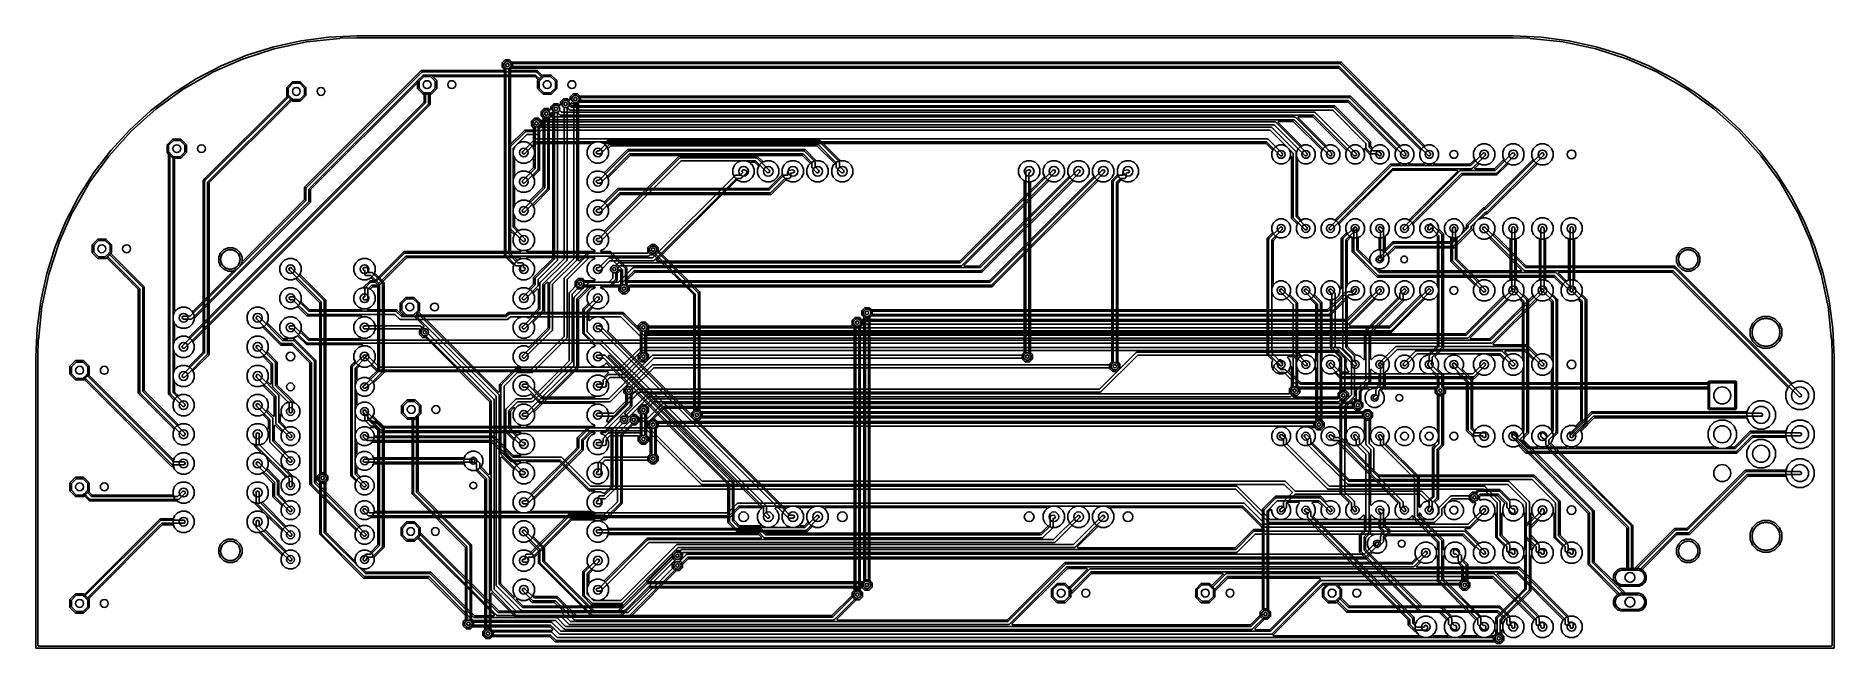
# Model space of a CAD drawing. Header units: millimetres. Extents: x 0 to 185, y 0 to 63.
import ezdxf

# ---------------------------------------------------------------- set-up
doc = ezdxf.new("R2010")
doc.units = ezdxf.units.MM

msp = doc.modelspace()

# ---------------------------------------------------------------- linework, layer by layer
at = {"layer": '16_copper'}
for points in [[(184.73, 0.2, 0.392588), (184.8, 0.28), (184.8, 30, 0.006542), (184.8, 30), (184.76, 31.71, 0.019643), (184.75, 31.72), (184.4, 35.13, 0.026187), (184.4, 35.13), (183.68, 38.49, 0.026181), (183.68, 38.49), (182.62, 41.75, 0.026189), (182.62, 41.76), (181.23, 44.89, 0.026186), (181.22, 44.89), (179.51, 47.86, 0.026189), (179.51, 47.87), (177.49, 50.64, 0.02618), (177.49, 50.64), (175.2, 53.19, 0.026189), (175.19, 53.2), (172.64, 55.49, 0.02618), (172.64, 55.49), (169.87, 57.51, 0.026189), (169.86, 57.51), (166.89, 59.22, 0.026186), (166.89, 59.23), (163.76, 60.62, 0.026189), (163.75, 60.62), (160.49, 61.68, 0.026181), (160.49, 61.68), (157.13, 62.4, 0.026189), (157.13, 62.4), (153.72, 62.75, 0.019643), (153.71, 62.76), (152, 62.8, 0.006542), (152, 62.8), (33, 62.8, 0.006542), (33, 62.8), (31.29, 62.76, 0.019643), (31.28, 62.75), (27.87, 62.4, 0.026187), (27.87, 62.4), (24.51, 61.68, 0.026181), (24.51, 61.68), (21.25, 60.62, 0.026189), (21.24, 60.62), (18.11, 59.23, 0.026186), (18.11, 59.22), (15.14, 57.51, 0.026189), (15.13, 57.51), (12.36, 55.49, 0.02618), (12.36, 55.49), (9.81, 53.2, 0.026189), (9.8, 53.19), (7.51, 50.64, 0.02618), (7.51, 50.64), (5.49, 47.87, 0.026189), (5.49, 47.86), (3.78, 44.89, 0.026186), (3.77, 44.89), (2.38, 41.76, 0.026189), (2.38, 41.75), (1.32, 38.49, 0.026181), (1.32, 38.49), (0.6, 35.13, 0.026187), (0.6, 35.13), (0.25, 31.72, 0.019643), (0.24, 31.71), (0.2, 30, 0.006542), (0.2, 30), (0.2, 0.28, 0.414214), (0.28, 0.2), (184.72, 0.2)], [(134.09, 6.5, 0.65476), (134.04, 6.37), (134.34, 6.07), (134.34, 5.25, 0.542491), (134.32, 5.12), (135.11, 4.33, 0.198912), (135.16, 4.31), (150.63, 4.31), (151.65, 3.28, 0.267093), (151.73, 3.26), (151.74, 3.26, 0.130744), (151.78, 3.28), (152.22, 3.28), (152.62, 3.12), (152.93, 2.81), (153.09, 2.41), (153.09, 1.97), (152.93, 1.57), (152.62, 1.26), (152.22, 1.1), (151.78, 1.1), (151.38, 1.26), (151.07, 1.57), (150.91, 1.97), (150.91, 2.41), (151.07, 2.81, 0.605321), (151.11, 2.95), (150.39, 3.67, 0.198912), (150.34, 3.69), (134.87, 3.69), (134.67, 3.89), (133.88, 4.68, 0.335737), (133.79, 4.7), (133.79, 4.69, 0.084928), (133.76, 4.67), (132.94, 4.67), (132.36, 5.25), (132.36, 6.07), (132.66, 6.37, 0.668179), (132.6, 6.5), (132.46, 6.5, 0.198912), (132.41, 6.48), (127.4, 1.47), (127.32, 1.38, 0.668179), (127.37, 1.25), (142.21, 1.25, 0.668179), (142.27, 1.38), (142.07, 1.57), (141.91, 1.97), (141.91, 2.41), (142.07, 2.81), (142.38, 3.12), (142.78, 3.28), (143.22, 3.28), (143.62, 3.12), (143.93, 2.81), (144.09, 2.41), (144.09, 1.97), (143.93, 1.57), (143.73, 1.38, 0.668179), (143.79, 1.25), (145.21, 1.25, 0.668179), (145.27, 1.38), (145.07, 1.57), (144.91, 1.97), (144.91, 2.41), (145.07, 2.81), (145.38, 3.12), (145.78, 3.28), (146.22, 3.28), (146.62, 3.12), (146.93, 2.81), (147.09, 2.41), (147.09, 1.97), (146.93, 1.57), (146.73, 1.38, 0.668179), (146.79, 1.25), (148.21, 1.25, 0.668179), (148.27, 1.38), (148.07, 1.57), (147.91, 1.97), (147.91, 2.41), (148.07, 2.81), (148.38, 3.12), (148.78, 3.28), (149.22, 3.28), (149.62, 3.12), (149.93, 2.81), (150.09, 2.41), (150.09, 1.97), (149.93, 1.57), (149.73, 1.38, 0.668179), (149.79, 1.25), (149.97, 1.25, 0.198912), (150.02, 1.27), (150.28, 1.53), (150.72, 1.53), (151.03, 1.22), (151.03, 0.78), (150.72, 0.47), (150.28, 0.47), (150.14, 0.61, 0.198912), (150.08, 0.64), (53.43, 0.64), (53.23, 0.84), (53.23, 0.84), (52.89, 1.17, 0.198912), (52.84, 1.19), (46.97, 1.19, 0.198912), (46.92, 1.17), (46.72, 0.97), (46.28, 0.97), (45.97, 1.28), (45.97, 1.72), (46.28, 2.03), (46.72, 2.03), (46.92, 1.83, 0.198912), (46.97, 1.81), (53.07, 1.81, 0.668179), (53.13, 1.94), (52.89, 2.17, 0.198912), (52.84, 2.19), (44.97, 2.19, 0.198912), (44.92, 2.17), (44.72, 1.97), (44.28, 1.97), (43.97, 2.28), (43.97, 2.72), (44.28, 3.03), (44.35, 3.03, 0.668179), (44.4, 3.16), (40.39, 7.17, 0.198912), (40.34, 7.19), (33.71, 7.19), (29.19, 11.71), (29.19, 17.03, 0.198912), (29.17, 17.08), (28.97, 17.28), (28.97, 17.72), (29.28, 18.03), (29.72, 18.03), (30.03, 17.72), (30.03, 17.28), (29.83, 17.08, 0.198912), (29.81, 17.03), (29.81, 11.99, 0.198912), (29.83, 11.94), (32.71, 9.06, 0.668179), (32.84, 9.11), (32.84, 9.3), (32.99, 9.66), (33.26, 9.93), (33.62, 10.08), (34, 10.08), (34.36, 9.93), (34.63, 9.66), (34.78, 9.3), (34.78, 8.92), (34.63, 8.56), (34.36, 8.29), (34, 8.14), (33.81, 8.14, 0.668179), (33.76, 8.01), (33.94, 7.83, 0.198912), (33.99, 7.81), (40.63, 7.81), (40.83, 7.61), (40.83, 7.61), (45.11, 3.33, 0.198912), (45.16, 3.31), (47.07, 3.31, 0.668179), (47.13, 3.44), (39.31, 11.25, 0.414214), (39.2, 11.25), (38.96, 11.01), (38.14, 11.01), (37.56, 11.59), (37.56, 12.41), (38.14, 12.99), (38.96, 12.99), (39.54, 12.41), (39.54, 11.93, 0.198912), (39.56, 11.87), (47.61, 3.83, 0.198912), (47.66, 3.81), (54.07, 3.81, 0.668179), (54.13, 3.94), (53.39, 4.67, 0.198912), (53.34, 4.69), (51.06, 4.69), (50.75, 5, 0.303343), (50.67, 5.02), (50.41, 4.91), (49.97, 4.91), (49.57, 5.07), (49.26, 5.38), (49.1, 5.78), (49.1, 6.22), (49.26, 6.62), (49.57, 6.93), (49.97, 7.09), (50.41, 7.09), (50.81, 6.93), (51.12, 6.62), (51.28, 6.22), (51.28, 5.78), (51.17, 5.52, 0.303343), (51.19, 5.44), (51.3, 5.33, 0.198912), (51.35, 5.31), (53.63, 5.31), (55.57, 3.37, 0.198912), (55.62, 3.34), (56.88, 3.34, 0.668179), (56.94, 3.48), (51.69, 8.72), (51.69, 10.03, 0.198912), (51.67, 10.08), (50.75, 11, 0.303343), (50.67, 11.02), (50.41, 10.91), (49.97, 10.91), (49.57, 11.07), (49.26, 11.38), (49.1, 11.78), (49.1, 12.22), (49.26, 12.62), (49.57, 12.93), (49.97, 13.09), (50.41, 13.09), (50.81, 12.93), (51.12, 12.62), (51.28, 12.22), (51.28, 11.78), (51.17, 11.52, 0.303343), (51.19, 11.44), (52.31, 10.32), (52.31, 9, 0.198912), (52.33, 8.95), (57.41, 3.87, 0.198912), (57.47, 3.84), (59.88, 3.84, 0.198912), (59.93, 3.87), (60.38, 4.32, 0.668179), (60.33, 4.45), (57.17, 4.45), (56.26, 5.36), (56.26, 7.88), (56.81, 8.44, 0.303343), (56.83, 8.52), (56.72, 8.78), (56.72, 9.22), (56.88, 9.62), (57.19, 9.93), (57.59, 10.09), (58.03, 10.09), (58.43, 9.93), (58.74, 9.62), (58.9, 9.22), (58.9, 8.78), (58.74, 8.38), (58.43, 8.07), (58.03, 7.91), (57.59, 7.91), (57.33, 8.02, 0.303343), (57.25, 8), (56.89, 7.65, 0.198912), (56.87, 7.59), (56.87, 6.79, 0.668179), (57, 6.73), (57.19, 6.93), (57.59, 7.09), (58.03, 7.09), (58.43, 6.93, 0.303343), (58.51, 6.94), (62.87, 11.31), (74.57, 11.31, 0.668179), (74.63, 11.44), (74.39, 11.67, 0.198912), (74.34, 11.69), (58.92, 11.69, 0.303351), (58.85, 11.65), (58.74, 11.38), (58.43, 11.07), (58.03, 10.91), (57.59, 10.91), (57.19, 11.07), (56.88, 11.38), (56.72, 11.78), (56.72, 12.22), (56.88, 12.62), (57.19, 12.93), (57.59, 13.09), (58.03, 13.09), (58.43, 12.93), (58.74, 12.62), (58.85, 12.35, 0.303351), (58.92, 12.31), (74.63, 12.31), (75.11, 11.83, 0.198912), (75.16, 11.81), (103.34, 11.81, 0.198912), (103.39, 11.83), (104.08, 12.51, 0.414214), (104.08, 12.62), (103.8, 12.89), (103.64, 13.29), (103.64, 13.73), (103.8, 14.13), (104, 14.32, 0.668179), (103.94, 14.45), (81.21, 14.45, 0.668179), (81.15, 14.32), (81.35, 14.13), (81.51, 13.73), (81.51, 13.29), (81.35, 12.89), (81.04, 12.58), (80.64, 12.42), (80.2, 12.42), (79.8, 12.58), (79.49, 12.89), (79.33, 13.29), (79.33, 13.73), (79.49, 14.13), (79.69, 14.32, 0.668179), (79.63, 14.45), (78.67, 14.45, 0.668179), (78.61, 14.32), (78.81, 14.13), (78.97, 13.73), (78.97, 13.29), (78.81, 12.89), (78.5, 12.58), (78.1, 12.42), (77.66, 12.42), (77.26, 12.58), (76.95, 12.89), (76.79, 13.29), (76.79, 13.73), (76.95, 14.13), (77.15, 14.32, 0.668179), (77.09, 14.45), (76.13, 14.45, 0.668179), (76.07, 14.32), (76.27, 14.13), (76.43, 13.73), (76.43, 13.29), (76.27, 12.89), (75.96, 12.58), (75.56, 12.42), (75.12, 12.42), (74.72, 12.58), (74.41, 12.89), (74.25, 13.29), (74.25, 13.73), (74.41, 14.13), (74.61, 14.32, 0.668179), (74.55, 14.45), (72.42, 14.45, 0.198912), (72.36, 14.43), (71.38, 13.45), (34.46, 13.45, 0.198912), (34.41, 13.42), (34.36, 13.37), (34, 13.22), (33.62, 13.22), (33.26, 13.37), (32.99, 13.64), (32.84, 14), (32.84, 14.38), (32.99, 14.74), (33.26, 15.01), (33.62, 15.16), (34, 15.16), (34.36, 15.01), (34.63, 14.74), (34.78, 14.38), (34.78, 14.14, 0.414214), (34.85, 14.06), (49.4, 14.06, 0.668179), (49.46, 14.19), (49.26, 14.38), (49.1, 14.78), (49.1, 15.22), (49.26, 15.62), (49.57, 15.93), (49.97, 16.09), (50.41, 16.09), (50.81, 15.93), (51.12, 15.62), (51.28, 15.22), (51.28, 14.78), (51.12, 14.38), (50.92, 14.19, 0.668179), (50.98, 14.06), (57.02, 14.06, 0.668179), (57.08, 14.19), (56.88, 14.38), (56.72, 14.78), (56.72, 15.22), (56.88, 15.62), (57.19, 15.93), (57.48, 16.05, 0.820685), (57.45, 16.19), (56.87, 16.19), (53.89, 19.17, 0.198912), (53.84, 19.19), (50.55, 19.19, 0.820685), (50.52, 19.05), (50.81, 18.93), (51.12, 18.62), (51.28, 18.22), (51.28, 17.78), (51.12, 17.38), (50.81, 17.07), (50.41, 16.91), (49.97, 16.91), (49.57, 17.07), (49.26, 17.38), (49.1, 17.78), (49.1, 18.22), (49.26, 18.62), (49.57, 18.93), (49.86, 19.05, 0.820685), (49.83, 19.19), (48.87, 19.19), (46.89, 21.17, 0.198912), (46.84, 21.19), (34.59, 21.19, 0.198912), (34.54, 21.17), (34.36, 20.99), (34, 20.84), (33.62, 20.84), (33.26, 20.99), (32.99, 21.26), (32.84, 21.62), (32.84, 22), (32.99, 22.36), (33.26, 22.63), (33.62, 22.78), (34, 22.78), (34.36, 22.63), (34.63, 22.36), (34.78, 22), (34.78, 21.88, 0.414214), (34.85, 21.81), (47.13, 21.81), (49.11, 19.83, 0.198912), (49.16, 19.81), (49.83, 19.81, 0.820685), (49.86, 19.95), (49.57, 20.07), (49.26, 20.38), (49.1, 20.78), (49.1, 21.22), (49.26, 21.62), (49.57, 21.93), (49.86, 22.05, 0.820685), (49.83, 22.19), (35.53, 22.19), (34.28, 23.45, 0.303343), (34.19, 23.46), (34, 23.38), (33.62, 23.38), (33.26, 23.53), (32.99, 23.8), (32.84, 24.16), (32.84, 24.54), (32.99, 24.9), (33.26, 25.17), (33.62, 25.32), (34, 25.32), (34.36, 25.17), (34.63, 24.9), (34.78, 24.54), (34.78, 24.16), (34.7, 23.97, 0.303343), (34.71, 23.88), (35.77, 22.83, 0.198912), (35.82, 22.81), (49.83, 22.81, 0.820685), (49.86, 22.95), (49.57, 23.07), (49.26, 23.38), (49.1, 23.78), (49.1, 24.22), (49.26, 24.62), (49.57, 24.93), (49.97, 25.09), (50.41, 25.09), (50.81, 24.93), (51.12, 24.62), (51.28, 24.22), (51.28, 23.78), (51.12, 23.38), (50.81, 23.07), (50.52, 22.95, 0.820685), (50.55, 22.81), (57.45, 22.81, 0.820685), (57.48, 22.95), (57.19, 23.07), (56.88, 23.38), (56.72, 23.78), (56.72, 24.22), (56.88, 24.62), (57.19, 24.93), (57.48, 25.05, 0.820685), (57.45, 25.19), (51.87, 25.19), (51.67, 25.39), (50.95, 26.11, 0.414214), (50.85, 26.11), (50.81, 26.07), (50.41, 25.91), (49.97, 25.91), (49.57, 26.07), (49.26, 26.38), (49.1, 26.78), (49.1, 27.22), (49.26, 27.62), (49.57, 27.93), (49.97, 28.09), (50.41, 28.09), (50.81, 27.93), (51.12, 27.62), (51.28, 27.22), (51.28, 26.78, 0.466891), (51.28, 26.65), (52.11, 25.83, 0.198912), (52.16, 25.81), (57.45, 25.81, 0.820685), (57.48, 25.95), (57.19, 26.07), (56.88, 26.38), (56.72, 26.78), (56.72, 27.22), (56.88, 27.62), (57.19, 27.93), (57.59, 28.09), (58.03, 28.09), (58.43, 27.93, 0.303343), (58.51, 27.94), (58.88, 28.32, 0.668179), (58.83, 28.45), (35.12, 28.45), (34.51, 29.06, 0.303343), (34.43, 29.07), (34.03, 28.91), (33.59, 28.91), (33.19, 29.07), (32.88, 29.38), (32.72, 29.78), (32.72, 30.22), (32.88, 30.62), (33.19, 30.93), (33.57, 31.08, 0.820685), (33.54, 31.23), (27.84, 31.23), (26.95, 32.11, 0.414222), (26.85, 32.11), (26.81, 32.07), (26.41, 31.91), (25.97, 31.91), (25.57, 32.07), (25.26, 32.38), (25.1, 32.78), (25.1, 33.22), (25.26, 33.62), (25.57, 33.93), (25.97, 34.09), (26.41, 34.09), (26.81, 33.93), (27.12, 33.62), (27.28, 33.22), (27.28, 32.78, 0.129603), (27.26, 32.74), (27.26, 32.73, 0.291653), (27.28, 32.65), (28.07, 31.87, 0.198912), (28.12, 31.84), (33.36, 31.84, 0.820685), (33.39, 31.99), (33.19, 32.07), (32.88, 32.38), (32.72, 32.78), (32.72, 33.22), (32.88, 33.62), (33.19, 33.93), (33.48, 34.05, 0.820685), (33.45, 34.19), (27.87, 34.19), (26.95, 35.11, 0.414222), (26.85, 35.11), (26.81, 35.07), (26.41, 34.91), (25.97, 34.91), (25.57, 35.07), (25.26, 35.38), (25.1, 35.78), (25.1, 36.22), (25.26, 36.62), (25.57, 36.93), (25.97, 37.09), (26.41, 37.09), (26.81, 36.93), (27.12, 36.62), (27.28, 36.22), (27.28, 35.78, 0.466891), (27.28, 35.65), (28.11, 34.83, 0.198912), (28.16, 34.81), (33.45, 34.81, 0.820685), (33.48, 34.95), (33.19, 35.07), (32.88, 35.38), (32.72, 35.78), (32.72, 36.22), (32.88, 36.62), (33.19, 36.93), (33.59, 37.09, 0.308208), (33.68, 37.11), (34.37, 37.81), (34.84, 37.81, 0.198912), (34.89, 37.83), (37.87, 40.81), (49.83, 40.81, 0.820685), (49.86, 40.95), (49.57, 41.07), (49.26, 41.38), (49.1, 41.78), (49.1, 42.22), (49.21, 42.48, 0.303353), (49.19, 42.56), (48.84, 42.92), (48.64, 43.12), (48.64, 51.64), (48.84, 51.85), (48.84, 51.85), (50.1, 53.11), (50.3, 53.31), (51.34, 53.31, 0.975791), (51.36, 53.47), (51.36, 53.47, 0.015811), (51.35, 53.47), (51.28, 53.47), (50.97, 53.78), (50.97, 54.22), (51.28, 54.53), (51.72, 54.53), (51.92, 54.33, 0.198912), (51.97, 54.31), (52.57, 54.31, 0.945752), (52.56, 54.47), (52.28, 54.47), (51.97, 54.78), (51.97, 55.22), (52.28, 55.53), (52.72, 55.53), (52.84, 55.41, 0.668179), (52.97, 55.46), (52.97, 55.72), (53.28, 56.03), (53.72, 56.03), (53.84, 55.91, 0.668179), (53.97, 55.96), (53.97, 56.22), (54.28, 56.53), (54.72, 56.53), (54.84, 56.41, 0.668179), (54.97, 56.46), (54.97, 56.72), (55.28, 57.03), (55.72, 57.03), (55.92, 56.83, 0.198912), (55.97, 56.81), (135.25, 56.81), (140.34, 51.71, 0.303343), (140.43, 51.7), (140.62, 51.78), (141, 51.78), (141.36, 51.63), (141.63, 51.36), (141.78, 51), (141.78, 50.62), (141.63, 50.26), (141.36, 49.99), (141.27, 49.95, 0.820685), (141.29, 49.81), (142.87, 49.81, 0.820685), (142.89, 49.95), (142.8, 49.99), (142.53, 50.26), (142.38, 50.62), (142.38, 51), (142.46, 51.19, 0.303343), (142.45, 51.28), (134.05, 59.67, 0.198912), (134, 59.69), (48.97, 59.69, 0.198912), (48.92, 59.67), (48.82, 59.57, 0.668179), (48.88, 59.44), (51.58, 59.44), (51.78, 59.24), (52.06, 58.96, 0.374462), (52.16, 58.95), (52.17, 58.96, 0.077256), (52.19, 58.98), (53.01, 58.98), (53.59, 58.4), (53.59, 57.58), (53.01, 57), (52.19, 57), (51.61, 57.58), (51.61, 58.4, 0.516837), (51.63, 58.53), (51.35, 58.81, 0.198912), (51.3, 58.83), (43.13, 58.83), (43.13, 58.83), (42.44, 58.83), (42.44, 58.83), (40.99, 58.83, 0.668179), (40.94, 58.7), (41.23, 58.4), (41.23, 57.58), (40.65, 57, 0.516828), (40.55, 56.92), (40.55, 55.93), (16.19, 31.56, 0.303353), (16.17, 31.48), (16.28, 31.22), (16.28, 30.78), (16.12, 30.38), (15.81, 30.07), (15.41, 29.91), (14.97, 29.91), (14.57, 30.07), (14.26, 30.38), (14.1, 30.78), (14.1, 31.22), (14.26, 31.62), (14.57, 31.93), (14.97, 32.09), (15.41, 32.09), (15.67, 31.98, 0.303353), (15.75, 32), (39.91, 56.16, 0.198912), (39.94, 56.21), (39.94, 56.92, 0.374459), (39.87, 57), (39.87, 57, 0.077228), (39.83, 57), (39.25, 57.58), (39.25, 58, 0.668179), (39.12, 58.05), (28.26, 47.2, 0.198912), (28.24, 47.14), (28.24, 45.89), (16.3, 33.95, 0.198912), (16.28, 33.9), (16.28, 33.78), (16.12, 33.38), (15.81, 33.07), (15.41, 32.91), (14.97, 32.91), (14.57, 33.07), (14.26, 33.38), (14.1, 33.78), (14.1, 34.22), (14.26, 34.62), (14.57, 34.93), (14.97, 35.09), (15.41, 35.09), (15.81, 34.93), (16.05, 34.68, 0.414214), (16.16, 34.68), (20.15, 38.67, 0.668179), (20.1, 38.8), (19.76, 38.8), (19.32, 38.98), (18.98, 39.32), (18.8, 39.76), (18.8, 40.24), (18.98, 40.68), (19.32, 41.02), (19.76, 41.2), (20.24, 41.2), (20.68, 41.02), (21.02, 40.68), (21.2, 40.24), (21.2, 39.9, 0.668179), (21.33, 39.85), (27.6, 46.12, 0.198912), (27.63, 46.18), (27.63, 47.43), (39.64, 59.44), (48.12, 59.44, 0.668179), (48.18, 59.57), (47.97, 59.78), (47.97, 60.22), (48.28, 60.53), (48.72, 60.53), (48.92, 60.33, 0.198912), (48.97, 60.31), (134.29, 60.31), (142.88, 51.71, 0.303343), (142.97, 51.7), (143.16, 51.78), (143.54, 51.78), (143.9, 51.63), (144.17, 51.36), (144.32, 51), (144.32, 50.62), (144.17, 50.26), (143.9, 49.99), (143.81, 49.95, 0.820685), (143.83, 49.81), (147.53, 49.81, 0.198912), (147.58, 49.83), (148, 50.25, 0.303353), (148.02, 50.33), (147.91, 50.59), (147.91, 51.03), (148.07, 51.43), (148.38, 51.74), (148.78, 51.9), (149.22, 51.9), (149.62, 51.74), (149.93, 51.43), (150.09, 51.03), (150.09, 50.59), (149.93, 50.19), (149.62, 49.88), (149.22, 49.72), (148.78, 49.72), (148.52, 49.83, 0.303353), (148.44, 49.81), (148.06, 49.44, 0.668179), (148.12, 49.31), (150.03, 49.31, 0.198912), (150.08, 49.33), (151, 50.25, 0.303353), (151.02, 50.33), (150.91, 50.59), (150.91, 51.03), (151.07, 51.43), (151.38, 51.74), (151.78, 51.9), (152.22, 51.9), (152.62, 51.74), (152.93, 51.43), (153.09, 51.03), (153.09, 50.59), (152.93, 50.19), (152.62, 49.88), (152.22, 49.72), (151.78, 49.72), (151.52, 49.83, 0.303353), (151.44, 49.81), (150.32, 48.69), (146.78, 48.69, 0.198912), (146.73, 48.67), (141.71, 43.66, 0.303343), (141.7, 43.57), (141.78, 43.38), (141.78, 43), (141.63, 42.64), (141.36, 42.37), (141, 42.22), (140.62, 42.22), (140.26, 42.37), (139.99, 42.64), (139.84, 43), (139.84, 43.38), (139.99, 43.74), (140.26, 44.01), (140.62, 44.16), (141, 44.16), (141.19, 44.08, 0.303343), (141.28, 44.09), (146.25, 49.06, 0.668179), (146.19, 49.19), (139.66, 49.19, 0.198912), (139.61, 49.17), (134.09, 43.66, 0.303343), (134.08, 43.57), (134.16, 43.38), (134.16, 43), (134.01, 42.64), (133.74, 42.37), (133.38, 42.22), (133, 42.22), (132.64, 42.37), (132.37, 42.64), (132.22, 43), (132.22, 43.38), (132.37, 43.74), (132.64, 44.01), (133, 44.16), (133.38, 44.16), (133.57, 44.08, 0.303343), (133.66, 44.09), (139.37, 49.81), (140.33, 49.81, 0.820685), (140.35, 49.95), (140.26, 49.99), (139.99, 50.26), (139.84, 50.62), (139.84, 51), (139.92, 51.19, 0.303343), (139.91, 51.28), (135.01, 56.17, 0.198912), (134.96, 56.19), (55.97, 56.19, 0.198912), (55.92, 56.17), (55.72, 55.97), (55.28, 55.97), (55.16, 56.09, 0.668179), (55.03, 56.04), (55.03, 55.94, 0.198912), (55.05, 55.88), (55.11, 55.83, 0.198912), (55.16, 55.81), (133.63, 55.81), (137.31, 52.13), (137.31, 51.66, 0.198912), (137.33, 51.61), (137.46, 51.47, 0.414214), (137.57, 51.47), (137.72, 51.63), (138.08, 51.78), (138.46, 51.78), (138.82, 51.63), (139.09, 51.36), (139.24, 51), (139.24, 50.62), (139.09, 50.26), (138.82, 49.99), (138.46, 49.84), (138.08, 49.84), (137.72, 49.99), (137.45, 50.26), (137.3, 50.62), (137.3, 50.73, 0.198912), (137.28, 50.78), (136.89, 51.17), (136.89, 51.17), (136.71, 51.36, 0.820688), (136.58, 51.28), (136.7, 51), (136.7, 50.62), (136.55, 50.26), (136.28, 49.99), (135.92, 49.84), (135.54, 49.84), (135.18, 49.99), (134.91, 50.26), (134.76, 50.62), (134.76, 51), (134.83, 51.17, 0.303353), (134.82, 51.25), (131.39, 54.67, 0.198912), (131.34, 54.69), (129.93, 54.69, 0.668179), (129.87, 54.56), (132.72, 51.71, 0.303343), (132.81, 51.7), (133, 51.78), (133.38, 51.78), (133.74, 51.63), (134.01, 51.36), (134.16, 51), (134.16, 50.62), (134.01, 50.26), (133.74, 49.99), (133.38, 49.84), (133, 49.84), (132.64, 49.99), (132.37, 50.26), (132.22, 50.62), (132.22, 51), (132.3, 51.19, 0.303343), (132.29, 51.28), (129.39, 54.17, 0.198912), (129.34, 54.19), (127.89, 54.19, 0.668179), (127.83, 54.06), (130.18, 51.71, 0.303343), (130.27, 51.7), (130.46, 51.78), (130.84, 51.78), (131.2, 51.63), (131.47, 51.36), (131.62, 51), (131.62, 50.62), (131.47, 50.26), (131.2, 49.99), (130.84, 49.84), (130.46, 49.84), (130.1, 49.99), (129.94, 50.16, 0.668179), (129.81, 50.1), (129.81, 44.5, 0.198912), (129.83, 44.45), (130.18, 44.09, 0.303343), (130.27, 44.08), (130.46, 44.16), (130.84, 44.16), (131.2, 44.01), (131.47, 43.74), (131.62, 43.38), (131.62, 43), (131.47, 42.64), (131.2, 42.37), (130.84, 42.22), (130.46, 42.22), (130.1, 42.37), (129.83, 42.64), (129.68, 43), (129.68, 43.38), (129.76, 43.57, 0.303343), (129.75, 43.66), (129.19, 44.21), (129.19, 50.52, 0.820685), (129.05, 50.55), (128.93, 50.26), (128.66, 49.99), (128.3, 49.84), (127.92, 49.84), (127.56, 49.99), (127.29, 50.26), (127.14, 50.62), (127.14, 51), (127.22, 51.19, 0.303343), (127.21, 51.28), (126.57, 51.92, 0.198912), (126.51, 51.94), (58.6, 51.94, 0.668179), (58.54, 51.81), (58.74, 51.62), (58.9, 51.22), (58.9, 50.78), (58.74, 50.38), (58.43, 50.07), (58.03, 49.91), (57.59, 49.91), (57.19, 50.07), (56.88, 50.38), (56.72, 50.78), (56.72, 51.22), (56.88, 51.62), (57.08, 51.81, 0.668179), (57.02, 51.94), (51.6, 51.94, 0.198912), (51.54, 51.92), (51.19, 51.56, 0.303343), (51.17, 51.48), (51.28, 51.22), (51.28, 50.78), (51.12, 50.38), (50.81, 50.07), (50.41, 49.91), (49.97, 49.91), (49.57, 50.07), (49.38, 50.27, 0.668179), (49.25, 50.21), (49.25, 48.79, 0.668179), (49.38, 48.73), (49.57, 48.93), (49.97, 49.09), (50.41, 49.09), (50.81, 48.93), (51.12, 48.62), (51.28, 48.22), (51.28, 47.78), (51.12, 47.38), (50.81, 47.07), (50.41, 46.91), (49.97, 46.91), (49.57, 47.07), (49.38, 47.27, 0.668179), (49.25, 47.21), (49.25, 45.79, 0.668179), (49.38, 45.73), (49.57, 45.93), (49.97, 46.09), (50.41, 46.09), (50.81, 45.93), (51.12, 45.62), (51.28, 45.22), (51.28, 44.78), (51.12, 44.38), (50.81, 44.07), (50.41, 43.91), (49.97, 43.91), (49.57, 44.07), (49.38, 44.27, 0.668179), (49.25, 44.21), (49.25, 43.41, 0.198912), (49.27, 43.35), (49.63, 43, 0.303353), (49.71, 42.98), (49.97, 43.09), (50.41, 43.09), (50.81, 42.93), (51.12, 42.62), (51.28, 42.22), (51.28, 41.78), (51.12, 41.38), (50.81, 41.07), (50.52, 40.95, 0.820685), (50.55, 40.81), (57.45, 40.81, 0.820685), (57.48, 40.95), (57.19, 41.07), (56.88, 41.38), (56.72, 41.78), (56.72, 42.22), (56.88, 42.62), (57.19, 42.93), (57.59, 43.09), (58.03, 43.09), (58.43, 42.93, 0.303353), (58.51, 42.94), (66.19, 50.62), (74.22, 50.62), (74.78, 50.07, 0.303343), (74.86, 50.05), (75.12, 50.16), (75.56, 50.16), (75.96, 50), (76.27, 49.69), (76.43, 49.29), (76.43, 48.85), (76.27, 48.45), (75.96, 48.14), (75.56, 47.98), (75.12, 47.98), (74.72, 48.14), (74.41, 48.45), (74.25, 48.85), (74.25, 49.29), (74.36, 49.55, 0.303343), (74.34, 49.63), (73.99, 49.99, 0.198912), (73.93, 50.01), (73.59, 50.01, 0.668179), (73.53, 49.88), (73.73, 49.69), (73.89, 49.29), (73.89, 48.85), (73.73, 48.45), (73.42, 48.14), (73.02, 47.98), (72.58, 47.98), (72.18, 48.14, 0.392385), (72.08, 48.14), (63.87, 39.94, 0.668179), (63.93, 39.81), (95, 39.81, 0.198912), (95.05, 39.83), (103.73, 48.51, 0.303343), (103.75, 48.59), (103.64, 48.85), (103.64, 49.29), (103.8, 49.69), (104.11, 50), (104.51, 50.16), (104.95, 50.16), (105.35, 50), (105.66, 49.69), (105.82, 49.29), (105.82, 48.85), (105.66, 48.45), (105.35, 48.14), (104.95, 47.98), (104.51, 47.98), (104.25, 48.09, 0.303343), (104.17, 48.07), (95.53, 39.44, 0.668179), (95.59, 39.31), (97.04, 39.31, 0.198912), (97.09, 39.33), (106.27, 48.51, 0.303343), (106.29, 48.59), (106.18, 48.85), (106.18, 49.29), (106.34, 49.69), (106.65, 50), (107.05, 50.16), (107.49, 50.16), (107.89, 50), (108.2, 49.69), (108.36, 49.29), (108.36, 48.85), (108.2, 48.45), (107.89, 48.14), (107.49, 47.98), (107.05, 47.98), (106.79, 48.09, 0.303343), (106.71, 48.07), (97.33, 38.69), (61.66, 38.69, 0.198912), (61.61, 38.67), (60.87, 37.94, 0.668179), (60.93, 37.81), (98.08, 37.81, 0.198912), (98.13, 37.83), (108.81, 48.51, 0.303343), (108.83, 48.59), (108.72, 48.85), (108.72, 49.29), (108.88, 49.69), (109.19, 50), (109.59, 50.16), (110.03, 50.16), (110.43, 50), (110.74, 49.69), (110.9, 49.29), (110.9, 48.85), (110.74, 48.45), (110.43, 48.14), (110.03, 47.98), (109.59, 47.98), (109.33, 48.09, 0.303343), (109.25, 48.07), (98.57, 37.39), (98.57, 37.39), (98.37, 37.19), (61.16, 37.19, 0.198912), (61.11, 37.17), (61.05, 37.12, 0.198912), (61.03, 37.06), (61.03, 36.78), (60.72, 36.47), (60.28, 36.47), (59.97, 36.78), (59.97, 37.12, 0.414214), (59.89, 37.19), (58.17, 37.19, 0.820685), (58.14, 37.05), (58.43, 36.93), (58.74, 36.62), (58.9, 36.22), (58.9, 35.78), (58.74, 35.38), (58.43, 35.07), (58.03, 34.91), (57.59, 34.91), (57.19, 35.07), (56.88, 35.38), (56.72, 35.78), (56.72, 36.22), (56.88, 36.62), (57.19, 36.93), (57.48, 37.05, 0.820685), (57.45, 37.19), (56.47, 37.19, 0.198912), (56.42, 37.17), (56.22, 36.97), (55.78, 36.97), (55.47, 37.28), (55.47, 37.72), (55.78, 38.03), (56.22, 38.03), (56.42, 37.83, 0.198912), (56.47, 37.81), (57.45, 37.81, 0.820685), (57.48, 37.95), (57.19, 38.07), (56.88, 38.38), (56.72, 38.78), (56.72, 39.22), (56.88, 39.62), (57.19, 39.93), (57.48, 40.05, 0.820685), (57.45, 40.19), (50.55, 40.19, 0.820685), (50.52, 40.05), (50.81, 39.93), (51.12, 39.62), (51.28, 39.22), (51.28, 38.78), (51.12, 38.38), (50.81, 38.07), (50.41, 37.91), (49.97, 37.91), (49.57, 38.07), (49.26, 38.38), (49.1, 38.78), (49.1, 39.22), (49.26, 39.62), (49.57, 39.93), (49.86, 40.05, 0.820685), (49.83, 40.19), (38.16, 40.19, 0.198912), (38.11, 40.17), (35.13, 37.19), (34.66, 37.19, 0.198912), (34.61, 37.17), (34.45, 37.01, 0.414214), (34.45, 36.91), (34.74, 36.62), (34.9, 36.22), (34.9, 35.78), (34.74, 35.38), (34.43, 35.07), (34.14, 34.95, 0.820685), (34.17, 34.81), (37.13, 34.81), (37.33, 34.61), (37.33, 34.61), (37.65, 34.28, 0.993713), (37.78, 34.38), (37.78, 34.39, 0.015772), (37.78, 34.39), (37.48, 34.69), (37.48, 35.51), (38.06, 36.09), (38.88, 36.09), (39.46, 35.51), (39.46, 34.69), (39.16, 34.39, 0.668179), (39.22, 34.26), (48.3, 34.26, 0.198912), (48.35, 34.28), (48.42, 34.35), (48.42, 34.35), (48.62, 34.55), (60.38, 34.55), (60.58, 34.35), (61.84, 33.1, 0.668179), (61.97, 33.15), (61.97, 33.22), (62.28, 33.53), (62.72, 33.53), (63.03, 33.22, 0.498333), (63.11, 33.12), (83.94, 33.12, 0.668189), (84, 33.25), (83.97, 33.28), (83.97, 33.72), (84.28, 34.03), (84.72, 34.03), (84.92, 33.83, 0.198912), (84.97, 33.81), (134.8, 33.81, 0.198912), (134.85, 33.83), (137.37, 36.34, 0.303353), (137.38, 36.43), (137.3, 36.62), (137.3, 37), (137.45, 37.36), (137.72, 37.63), (138.08, 37.78), (138.46, 37.78), (138.82, 37.63), (139.09, 37.36), (139.24, 37), (139.24, 36.62), (139.09, 36.26), (138.82, 35.99), (138.46, 35.84), (138.08, 35.84), (137.89, 35.92, 0.303353), (137.8, 35.91), (135.15, 33.25, 0.668179), (135.2, 33.12), (139.2, 33.12, 0.198912), (139.25, 33.14), (142.45, 36.34, 0.303343), (142.46, 36.43), (142.38, 36.62), (142.38, 37), (142.53, 37.36), (142.8, 37.63), (143.16, 37.78), (143.54, 37.78), (143.9, 37.63), (144.17, 37.36), (144.32, 37), (144.32, 36.62), (144.17, 36.26), (143.9, 35.99), (143.54, 35.84), (143.16, 35.84), (142.97, 35.92, 0.303343), (142.88, 35.91), (139.48, 32.51), (62.79, 32.51, 0.975916), (62.77, 32.35), (62.77, 32.35, 0.01577), (62.78, 32.34), (147.07, 32.34, 0.198912), (147.12, 32.37), (151, 36.25, 0.303353), (151.02, 36.33), (150.91, 36.59), (150.91, 37.03), (151.07, 37.43), (151.38, 37.74), (151.78, 37.9), (152.22, 37.9), (152.62, 37.74), (152.93, 37.43), (153.09, 37.03), (153.09, 36.59), (152.93, 36.19), (152.62, 35.88), (152.22, 35.72), (151.78, 35.72), (151.52, 35.83, 0.303353), (151.44, 35.81), (147.6, 31.98, 0.668179), (147.65, 31.84), (149.57, 31.84, 0.198912), (149.62, 31.87), (154, 36.25, 0.303343), (154.02, 36.33), (153.91, 36.59), (153.91, 37.03), (154.07, 37.43), (154.38, 37.74), (154.78, 37.9), (155.22, 37.9), (155.62, 37.74), (155.93, 37.43), (156.09, 37.03), (156.09, 36.59), (155.93, 36.19), (155.62, 35.88), (155.22, 35.72), (154.78, 35.72), (154.52, 35.83, 0.303343), (154.44, 35.81), (149.96, 31.34, 0.668179), (150.02, 31.21), (153.42, 31.21), (154.44, 30.19, 0.303343), (154.52, 30.17), (154.78, 30.28), (155.22, 30.28), (155.62, 30.12), (155.93, 29.81), (156.09, 29.41), (156.09, 28.97), (155.93, 28.57), (155.62, 28.26), (155.22, 28.1), (154.78, 28.1), (154.38, 28.26), (154.07, 28.57), (153.91, 28.97), (153.91, 29.41), (154.02, 29.67, 0.303343), (154, 29.75), (153.19, 30.57, 0.198912), (153.13, 30.59), (151.22, 30.59, 0.668179), (151.16, 30.46), (151.44, 30.19, 0.303353), (151.52, 30.17), (151.78, 30.28), (152.22, 30.28), (152.62, 30.12), (152.93, 29.81), (153.09, 29.41), (153.09, 28.97), (152.93, 28.57), (152.62, 28.26), (152.22, 28.1), (151.78, 28.1), (151.38, 28.26), (151.07, 28.57), (150.91, 28.97), (150.91, 29.41), (151.02, 29.67, 0.303353), (151, 29.75), (150.65, 30.11, 0.198912), (150.59, 30.13), (149.79, 30.13, 0.668179), (149.73, 30), (149.93, 29.81), (150.09, 29.41), (150.09, 28.97), (149.93, 28.57), (149.62, 28.26), (149.22, 28.1), (148.78, 28.1), (148.52, 28.21, 0.303353), (148.44, 28.19), (148.21, 27.96), (148.01, 27.76), (134.18, 27.76), (133.66, 28.29, 0.303343), (133.57, 28.3), (133.38, 28.22), (133, 28.22), (132.64, 28.37), (132.37, 28.64), (132.22, 29), (132.22, 29.38), (132.37, 29.74), (132.64, 30.01), (133, 30.16), (133.38, 30.16), (133.74, 30.01), (134.01, 29.74), (134.16, 29.38), (134.16, 29), (134.08, 28.81, 0.303343), (134.09, 28.72), (134.42, 28.4, 0.198912), (134.47, 28.38), (134.99, 28.38, 0.668179), (135.05, 28.51), (134.91, 28.64), (134.76, 29), (134.76, 29.38), (134.84, 29.57, 0.303343), (134.83, 29.66), (134.04, 30.44, 0.198912), (133.99, 30.47), (129.99, 30.47, 0.668179), (129.94, 30.34), (130.18, 30.09, 0.303343), (130.27, 30.08), (130.46, 30.16), (130.84, 30.16), (131.2, 30.01), (131.47, 29.74), (131.62, 29.38), (131.62, 29), (131.47, 28.64), (131.2, 28.37), (130.84, 28.22), (130.46, 28.22), (130.1, 28.37), (129.83, 28.64), (129.68, 29), (129.68, 29.38), (129.76, 29.57, 0.303343), (129.75, 29.66), (129.42, 29.98, 0.198912), (129.37, 30), (128.85, 30, 0.668179), (128.79, 29.87), (128.93, 29.74), (129.08, 29.38), (129.08, 29), (128.93, 28.64, 0.493549), (128.91, 28.52), (130.11, 27.33, 0.198912), (130.16, 27.31), (171.96, 27.31, 0.300187), (172.03, 27.37), (172.12, 27.46), (174.88, 27.46), (174.96, 27.38), (174.96, 24.62), (174.88, 24.54), (172.12, 24.54), (172.04, 24.62), (172.04, 26.62, 0.414214), (171.96, 26.69), (145.11, 26.69, 0.414214), (145.03, 26.62), (145.03, 26.28), (144.72, 25.97), (144.28, 25.97), (143.97, 26.28), (143.97, 26.62, 0.414214), (143.89, 26.69), (138.35, 26.69, 0.668179), (138.3, 26.56), (138.56, 26.3), (138.71, 25.94), (138.71, 25.56), (138.56, 25.2), (138.28, 24.92), (137.92, 24.77), (137.54, 24.77), (137.18, 24.92), (136.9, 25.2), (136.75, 25.56), (136.75, 25.94), (136.9, 26.3), (137.16, 26.56, 0.668179), (137.11, 26.69), (130.11, 26.69, 0.414214), (130.03, 26.62), (130.03, 26.28), (129.72, 25.97), (129.44, 25.97, 0.975791), (129.41, 25.81), (129.42, 25.81, 0.015811), (129.43, 25.81), (133.84, 25.81, 0.198912), (133.89, 25.83), (133.95, 25.88, 0.198912), (133.97, 25.94), (133.97, 26.22), (134.28, 26.53), (134.72, 26.53), (135.03, 26.22), (135.03, 25.78), (134.72, 25.47), (134.44, 25.47, 0.975791), (134.41, 25.31), (134.42, 25.31, 0.015811), (134.43, 25.31), (135.53, 25.31, 0.198912), (135.58, 25.33), (135.78, 25.53), (136.22, 25.53), (136.53, 25.22), (136.53, 24.78), (136.22, 24.47), (135.78, 24.47), (135.58, 24.67, 0.198912), (135.53, 24.69), (64.66, 24.69, 0.198912), (64.61, 24.67), (63.6, 23.66, 0.668179), (63.65, 23.53), (63.72, 23.53), (63.92, 23.33, 0.198912), (63.97, 23.31), (131.53, 23.31, 0.198912), (131.58, 23.33), (131.78, 23.53), (132.22, 23.53), (132.53, 23.22), (132.53, 22.78), (132.22, 22.47), (131.78, 22.47), (131.58, 22.67, 0.198912), (131.53, 22.69), (131.32, 22.69, 0.668179), (131.26, 22.56), (131.47, 22.36), (131.62, 22), (131.62, 21.62), (131.47, 21.26), (131.37, 21.17, 0.414214), (131.37, 21.06), (135.11, 17.33, 0.198912), (135.16, 17.31), (137.57, 17.31, 0.668179), (137.63, 17.44), (133.96, 21.11, 0.414214), (133.85, 21.11), (133.74, 20.99), (133.38, 20.84), (133, 20.84), (132.64, 20.99), (132.37, 21.26), (132.22, 21.62), (132.22, 22), (132.37, 22.36), (132.64, 22.63), (133, 22.78), (133.38, 22.78), (133.74, 22.63), (134.01, 22.36), (134.16, 22), (134.16, 21.81, 0.198912), (134.18, 21.76), (138.11, 17.83, 0.198912), (138.16, 17.81), (154.13, 17.81), (156.81, 15.13), (156.81, 11.66, 0.198912), (156.83, 11.61), (157.57, 10.86, 0.303353), (157.65, 10.85), (157.78, 10.9), (158.22, 10.9), (158.62, 10.74), (158.93, 10.43), (159.09, 10.03), (159.09, 9.59), (158.93, 9.19), (158.62, 8.88), (158.22, 8.72), (157.78, 8.72), (157.38, 8.88), (157.07, 9.19), (156.91, 9.59), (156.91, 10.03), (157.07, 10.43, 0.303343), (157.06, 10.51), (156.19, 11.37), (156.19, 13.83, 0.820685), (156.05, 13.86), (155.93, 13.57), (155.62, 13.26), (155.22, 13.1), (154.78, 13.1), (154.38, 13.26), (154.07, 13.57), (153.95, 13.86, 0.820685), (153.81, 13.83), (153.81, 11.66, 0.198912), (153.83, 11.61), (154.57, 10.86, 0.303353), (154.65, 10.85), (154.78, 10.9), (155.22, 10.9), (155.62, 10.74), (155.93, 10.43), (156.09, 10.03), (156.09, 9.59), (155.93, 9.19), (155.62, 8.88), (155.22, 8.72), (154.78, 8.72), (154.38, 8.88), (154.07, 9.19), (153.91, 9.59), (153.91, 10.03), (154.07, 10.43, 0.303353), (154.06, 10.51), (153.19, 11.37), (153.19, 13.83, 0.820685), (153.05, 13.86), (152.93, 13.57), (152.62, 13.26), (152.22, 13.1), (151.78, 13.1), (151.38, 13.26), (151.07, 13.57), (150.95, 13.86, 0.820685), (150.81, 13.83), (150.81, 11.66, 0.198912), (150.83, 11.61), (151.57, 10.86, 0.303353), (151.65, 10.85), (151.78, 10.9), (152.22, 10.9), (152.62, 10.74), (152.93, 10.43), (153.09, 10.03), (153.09, 9.59), (152.93, 9.19), (152.62, 8.88), (152.22, 8.72), (151.78, 8.72), (151.38, 8.88), (151.07, 9.19), (150.91, 9.59), (150.91, 10.03), (151.07, 10.43, 0.303353), (151.06, 10.51), (150.19, 11.37), (150.19, 13.83, 0.820685), (150.05, 13.86), (149.93, 13.57), (149.62, 13.26), (149.22, 13.1), (148.78, 13.1), (148.52, 13.21, 0.303353), (148.44, 13.19), (147.75, 12.5), (147.54, 12.3), (147.13, 12.3, 0.668179), (147.07, 12.17), (148.44, 10.81, 0.303353), (148.52, 10.79), (148.78, 10.9), (149.22, 10.9), (149.62, 10.74), (149.93, 10.43), (150.09, 10.03), (150.09, 9.59), (149.93, 9.19), (149.62, 8.88), (149.22, 8.72), (148.78, 8.72), (148.38, 8.88), (148.07, 9.19), (147.91, 9.59), (147.91, 10.03), (148.02, 10.29, 0.303353), (148, 10.37), (146.82, 11.55, 0.198912), (146.77, 11.58), (138.72, 11.58, 0.668179), (138.67, 11.45), (138.81, 11.3), (138.96, 10.94), (138.96, 10.56), (138.81, 10.2), (138.53, 9.92), (138.17, 9.77), (137.79, 9.77), (137.59, 9.85, 0.303353), (137.5, 9.84), (137.06, 9.39), (136.86, 9.19), (67.16, 9.19, 0.198912), (67.11, 9.17), (66.55, 8.62, 0.198912), (66.53, 8.56), (66.53, 8.28), (66.22, 7.97), (65.78, 7.97), (65.47, 8.28), (65.47, 8.72), (65.7, 8.95, 0.414214), (65.7, 9.05), (65.47, 9.28), (65.47, 9.35, 0.668179), (65.34, 9.4), (62.87, 6.94, 0.668179), (62.93, 6.81), (85.03, 6.81, 0.198912), (85.08, 6.83), (85.28, 7.03), (85.72, 7.03), (86.03, 6.72), (86.03, 6.28), (85.72, 5.97), (85.28, 5.97), (85.08, 6.17, 0.198912), (85.03, 6.19), (63.16, 6.19, 0.198912), (63.11, 6.17), (60.41, 3.48, 0.668179), (60.46, 3.34), (81.88, 3.34, 0.198912), (81.93, 3.37), (83.95, 5.38, 0.198912), (83.97, 5.44), (83.97, 5.72), (84.28, 6.03), (84.72, 6.03), (85.03, 5.72), (85.03, 5.28), (84.72, 4.97), (84.44, 4.97, 0.198912), (84.38, 4.95), (82.45, 3.01, 0.668179), (82.5, 2.88), (99.92, 2.88, 0.198912), (99.97, 2.9), (105.87, 8.81), (141.53, 8.81, 0.198912), (141.58, 8.83), (142, 9.25, 0.303343), (142.02, 9.33), (141.91, 9.59), (141.91, 10.03), (142.07, 10.43), (142.38, 10.74), (142.78, 10.9), (143.22, 10.9), (143.62, 10.74), (143.93, 10.43), (144.09, 10.03), (144.09, 9.59), (143.93, 9.19), (143.62, 8.88), (143.22, 8.72), (142.78, 8.72), (142.52, 8.83, 0.303343), (142.44, 8.81), (142.06, 8.44, 0.668179), (142.12, 8.31), (152.63, 8.31), (157.65, 3.28, 0.267093), (157.73, 3.26), (157.74, 3.26, 0.130744), (157.78, 3.28), (158.22, 3.28), (158.62, 3.12), (158.93, 2.81), (159.09, 2.41), (159.09, 1.97), (158.93, 1.57), (158.62, 1.26), (158.22, 1.1), (157.78, 1.1), (157.38, 1.26), (157.07, 1.57), (156.91, 1.97), (156.91, 2.41), (157.07, 2.81, 0.605307), (157.11, 2.95), (152.39, 7.67, 0.198912), (152.34, 7.69), (150.43, 7.69, 0.668179), (150.37, 7.56), (154.61, 3.33), (154.65, 3.28, 0.267093), (154.73, 3.26), (154.74, 3.26, 0.130744), (154.78, 3.28), (155.22, 3.28), (155.62, 3.12), (155.93, 2.81), (156.09, 2.41), (156.09, 1.97), (155.93, 1.57), (155.62, 1.26), (155.22, 1.1), (154.78, 1.1), (154.38, 1.26), (154.07, 1.57), (153.91, 1.97), (153.91, 2.41), (154.07, 2.81, 0.605321), (154.11, 2.95), (149.89, 7.17, 0.198912), (149.84, 7.19), (146.93, 7.19, 0.945752), (146.94, 7.03), (147.22, 7.03), (147.53, 6.72), (147.53, 6.28), (147.22, 5.97), (146.78, 5.97), (146.47, 6.28), (146.47, 6.42, 0.414214), (146.39, 6.5), (134.1, 6.5)], [(15.92, 33.85, 0.191825), (16.03, 33.89), (28.04, 45.91, 0.198912), (28.09, 46.02), (28.09, 47.24), (39.83, 58.98), (51.39, 58.98), (51.9, 58.47), (51.76, 58.34), (51.76, 57.64), (52.25, 57.15), (52.95, 57.15), (53.44, 57.64), (53.44, 58.34), (52.95, 58.83), (52.25, 58.83), (52.12, 58.69), (51.56, 59.25, 0.198912), (51.45, 59.29), (39.77, 59.29, 0.198912), (39.66, 59.25), (27.82, 47.41, 0.198912), (27.78, 47.3), (27.78, 46.08), (15.85, 34.16), (15.19, 34.16, 0.937845), (15.17, 33.85), (15.19, 33.84), (15.92, 33.84)], [(143.38, 50.66, 0.591691), (143.46, 50.92), (134.27, 60.11, 0.198912), (134.16, 60.16), (48.85, 60.16, 0.953672), (48.14, 59.88), (48.16, 59.83, 0.634415), (48.85, 59.85), (134.1, 59.85), (143.24, 50.7), (143.26, 50.68), (143.29, 50.67), (143.32, 50.66), (143.35, 50.66)], [(15.23, 30.85, 0.133289), (15.3, 30.89), (40.35, 55.94, 0.198912), (40.4, 56.05), (40.4, 57.15), (40.59, 57.15), (41.08, 57.64), (41.08, 58.34), (40.59, 58.83), (39.9, 58.83), (39.41, 58.34), (39.41, 57.64), (39.9, 57.15), (40.09, 57.15), (40.09, 56.12), (15.08, 31.11), (15.06, 31.09), (15.05, 31.06), (15.04, 31.03), (15.04, 31), (15.04, 30.97), (15.05, 30.94), (15.06, 30.91), (15.08, 30.89), (15.11, 30.87), (15.14, 30.85), (15.17, 30.85), (15.2, 30.85)], [(135.76, 50.66), (135.79, 50.67), (135.82, 50.68, 0.485526), (135.83, 50.93), (135.81, 50.94, 0.077238), (135.76, 50.96), (131.61, 55.11, 0.198912), (131.5, 55.16), (54.06, 55.16), (53.85, 55.37, 0.953677), (53.16, 55.67), (53.14, 55.62, 0.634415), (53.63, 55.15), (53.89, 54.89, 0.198912), (54, 54.85), (131.44, 54.85), (135.58, 50.7), (135.58, 50.7), (135.59, 50.69), (135.6, 50.69), (135.6, 50.68), (135.61, 50.68), (135.61, 50.68), (135.62, 50.67), (135.63, 50.67), (135.64, 50.67), (135.64, 50.66), (135.65, 50.66), (135.66, 50.66), (135.67, 50.66), (135.67, 50.66), (135.69, 50.66), (135.73, 50.66)], [(138.3, 50.66, 0.661637), (138.36, 50.94), (138.09, 51.13, 0.154513), (138, 51.16), (137.56, 51.16), (137.16, 51.56), (137.16, 52, 0.198912), (137.11, 52.11), (133.61, 55.61, 0.198912), (133.5, 55.66), (55.06, 55.66), (54.85, 55.87, 0.953677), (54.16, 56.17), (54.14, 56.12, 0.634415), (54.63, 55.65), (54.89, 55.39, 0.198912), (55, 55.35), (133.44, 55.35), (136.84, 51.94), (136.84, 51.5, 0.198912), (136.89, 51.39), (137.39, 50.89, 0.198912), (137.5, 50.85), (137.95, 50.85), (138.18, 50.68), (138.21, 50.67), (138.24, 50.66), (138.27, 50.66)], [(140.84, 50.66, 0.591691), (140.92, 50.92), (135.23, 56.61, 0.198912), (135.12, 56.66), (55.85, 56.66, 0.953672), (55.14, 56.38), (55.16, 56.33, 0.634415), (55.85, 56.35), (135.06, 56.35), (140.7, 50.7), (140.72, 50.68), (140.75, 50.67), (140.78, 50.66), (140.81, 50.66)], [(130.68, 50.66, 0.591691), (130.76, 50.92), (127.57, 54.11, 0.198912), (127.46, 54.16), (51.85, 54.16, 0.953672), (51.14, 53.88), (51.16, 53.83, 0.634415), (51.85, 53.85), (127.4, 53.85), (130.54, 50.7), (130.56, 50.68), (130.59, 50.67), (130.62, 50.66), (130.65, 50.66)], [(133.22, 50.66, 0.591691), (133.3, 50.92), (129.61, 54.61, 0.198912), (129.5, 54.66), (53.06, 54.66), (52.85, 54.87, 0.953677), (52.16, 55.17), (52.14, 55.12, 0.634415), (52.63, 54.65), (52.89, 54.39, 0.198912), (53, 54.35), (129.44, 54.35), (133.08, 50.7), (133.1, 50.68), (133.13, 50.67), (133.16, 50.66), (133.19, 50.66)], [(50.22, 41.85, 0.591691), (50.3, 42.11), (49.1, 43.31), (49.1, 51.45), (50.49, 52.85), (51.5, 52.85, 0.198912), (51.61, 52.89), (52.03, 53.31), (126.98, 53.31), (129.34, 50.94), (129.34, 44.34, 0.198912), (129.39, 44.23), (130.54, 43.08, 1), (130.76, 43.3), (129.66, 44.4), (129.66, 51, 0.198912), (129.61, 51.11), (127.15, 53.57, 0.198912), (127.04, 53.62), (51.96, 53.62, 0.198912), (51.85, 53.57), (51.44, 53.16), (50.43, 53.16, 0.198912), (50.32, 53.11), (48.83, 51.63, 0.198912), (48.79, 51.52), (48.79, 43.25, 0.198912), (48.83, 43.14), (50.08, 41.89), (50.1, 41.87), (50.13, 41.86), (50.16, 41.85), (50.19, 41.84)], [(128.14, 50.66, 0.591691), (128.22, 50.92), (126.78, 52.36, 0.198912), (126.67, 52.4), (51.44, 52.4, 0.198912), (51.33, 52.36), (50.08, 51.11, 1), (50.3, 50.89), (51.5, 52.09), (126.61, 52.09), (128, 50.7), (128.02, 50.68), (128.05, 50.67), (128.08, 50.66), (128.11, 50.66)], [(181.21, 24.54), (180.67, 24.76), (180.26, 25.17), (180.04, 25.71), (180.04, 26.29), (180.23, 26.77, 0.303343), (180.22, 26.85), (168.39, 38.67, 0.198912), (168.34, 38.69), (156.74, 38.69, 0.668179), (156.68, 38.56), (157.44, 37.81, 0.303343), (157.52, 37.79), (157.78, 37.9), (158.22, 37.9), (158.62, 37.74), (158.93, 37.43), (159.09, 37.03), (159.09, 36.59), (158.93, 36.19), (158.62, 35.88), (158.22, 35.72), (157.78, 35.72), (157.38, 35.88), (157.07, 36.19), (156.91, 36.59), (156.91, 37.03), (157.02, 37.29, 0.303343), (157, 37.37), (156.2, 38.17, 0.198912), (156.15, 38.19), (138, 38.19), (135.42, 40.77), (135.42, 42.22, 0.303351), (135.38, 42.29), (135.18, 42.37), (134.91, 42.64), (134.76, 43), (134.76, 43.38), (134.91, 43.74), (135.18, 44.01), (135.54, 44.16), (135.92, 44.16), (136.28, 44.01), (136.55, 43.74), (136.7, 43.38), (136.7, 43), (136.55, 42.64), (136.28, 42.37), (136.08, 42.29, 0.303351), (136.04, 42.22), (136.04, 41.06, 0.198912), (136.06, 41), (137.12, 39.94, 0.668179), (137.25, 39.99), (137.25, 40.19), (137.4, 40.55), (137.68, 40.83), (138.04, 40.98), (138.42, 40.98), (138.62, 40.9, 0.303353), (138.71, 40.91), (139.4, 41.61), (139.6, 41.81), (145.63, 41.81, 0.198912), (145.68, 41.83), (145.94, 42.09, 0.668179), (145.89, 42.22), (145.7, 42.22), (145.34, 42.37), (145.07, 42.64), (144.92, 43), (144.92, 43.38), (145.07, 43.74), (145.34, 44.01), (145.7, 44.16), (146.08, 44.16), (146.44, 44.01), (146.71, 43.74), (146.86, 43.38), (146.86, 43.19, 0.668179), (146.99, 43.14), (147.17, 43.32, 0.198912), (147.19, 43.37), (147.19, 43.58), (148.92, 45.31), (149.03, 45.31, 0.198912), (149.08, 45.33), (154, 50.25, 0.303343), (154.02, 50.33), (153.91, 50.59), (153.91, 51.03), (154.07, 51.43), (154.38, 51.74), (154.78, 51.9), (155.22, 51.9), (155.62, 51.74), (155.93, 51.43), (156.09, 51.03), (156.09, 50.59), (155.93, 50.19), (155.62, 49.88), (155.22, 49.72), (154.78, 49.72), (154.52, 49.83, 0.303343), (154.44, 49.81), (149.32, 44.69), (149.21, 44.69, 0.198912), (149.15, 44.67), (148.89, 44.41, 0.668179), (148.95, 44.28), (149.22, 44.28), (149.62, 44.12), (149.93, 43.81), (150.09, 43.41), (150.09, 42.97), (149.98, 42.71, 0.303353), (150, 42.63), (153.3, 39.33, 0.198912), (153.35, 39.31), (168.63, 39.31), (180.65, 27.28, 0.303343), (180.73, 27.27), (181.21, 27.46), (181.79, 27.46), (182.33, 27.24), (182.74, 26.83), (182.96, 26.29), (182.96, 25.71), (182.74, 25.17), (182.33, 24.76), (181.79, 24.54)], [(58, 41.85, 0.191825), (58.11, 41.89), (66.38, 50.16), (74.03, 50.16), (75.23, 48.96, 1), (75.45, 49.18), (74.2, 50.43, 0.198912), (74.09, 50.47), (66.32, 50.47, 0.198912), (66.21, 50.43), (57.94, 42.16), (57.81, 42.16, 0.937845), (57.79, 41.85), (57.81, 41.84), (58, 41.84)], [(133.23, 43.04, 0.133289), (133.3, 43.08), (139.56, 49.34), (147.69, 49.34, 0.198912), (147.8, 49.39), (149.11, 50.7, 1), (148.89, 50.92), (147.63, 49.66), (139.5, 49.66, 0.198912), (139.39, 49.61), (133.08, 43.3), (133.06, 43.28), (133.05, 43.25), (133.04, 43.22), (133.04, 43.19), (133.04, 43.16), (133.05, 43.13), (133.06, 43.1), (133.08, 43.08), (133.11, 43.06), (133.14, 43.04), (133.17, 43.04), (133.2, 43.04)], [(138.27, 39.85, 0.133289), (138.34, 39.89), (139.79, 41.34), (145.78, 41.34, 0.198912), (145.89, 41.39), (147.61, 43.11, 0.198912), (147.66, 43.22), (147.66, 43.39), (149.11, 44.84), (149.19, 44.84, 0.198912), (149.3, 44.89), (155.11, 50.7, 1), (154.89, 50.92), (149.13, 45.16, 0.325819), (148.94, 45.11), (147.39, 43.56, 0.198912), (147.34, 43.45), (147.34, 43.28), (145.72, 41.66), (139.73, 41.66, 0.198912), (139.62, 41.61), (138.12, 40.11), (138.1, 40.09), (138.09, 40.06), (138.08, 40.03), (138.08, 40), (138.08, 39.97), (138.09, 39.94), (138.1, 39.91), (138.12, 39.89), (138.15, 39.87), (138.18, 39.85), (138.21, 39.85), (138.24, 39.85)], [(140.85, 43.04, 0.133289), (140.92, 43.08), (146.68, 48.84), (150.19, 48.84, 0.198912), (150.3, 48.89), (152.11, 50.7, 1), (151.89, 50.92), (150.13, 49.16), (146.62, 49.16, 0.198912), (146.51, 49.11), (140.7, 43.3), (140.68, 43.28), (140.67, 43.25), (140.66, 43.22), (140.66, 43.19), (140.66, 43.16), (140.67, 43.13), (140.68, 43.1), (140.7, 43.08), (140.73, 43.06), (140.76, 43.04), (140.79, 43.04), (140.82, 43.04)], [(56.07, 37.13, 0.242695), (56.35, 37.34), (60, 37.34, 0.198912), (60.11, 37.39), (61.56, 38.84), (97.2, 38.84, 0.198912), (97.31, 38.89), (107.38, 48.96, 1), (107.16, 49.18), (97.14, 39.16), (61.5, 39.16, 0.198912), (61.39, 39.11), (59.94, 37.66), (56.35, 37.66), (56.34, 37.67), (56.32, 37.71), (56.28, 37.75), (56.25, 37.78), (56.21, 37.82), (56.17, 37.84), (56.12, 37.86), (56.07, 37.87), (56.02, 37.88), (55.98, 37.88), (55.93, 37.87), (55.88, 37.86), (55.83, 37.84), (55.79, 37.82), (55.75, 37.78), (55.72, 37.75), (55.68, 37.71), (55.66, 37.67), (55.64, 37.62), (55.63, 37.57), (55.62, 37.52), (55.62, 37.48), (55.63, 37.43), (55.64, 37.38), (55.66, 37.33), (55.68, 37.29), (55.72, 37.25), (55.75, 37.22), (55.79, 37.18), (55.83, 37.16), (55.88, 37.14), (55.93, 37.13), (55.98, 37.12), (56.02, 37.12)], [(58, 38.85, 0.191825), (58.11, 38.89), (59.06, 39.84), (63.5, 39.84, 0.198912), (63.61, 39.89), (72.06, 48.34), (72.5, 48.34, 0.198912), (72.61, 48.39), (73.11, 48.89, 0.552657), (73.05, 49.15), (72.85, 49.22, 0.898489), (72.72, 48.94), (72.44, 48.66), (72, 48.66, 0.198912), (71.89, 48.61), (63.44, 40.16), (59, 40.16, 0.198912), (58.89, 40.11), (57.94, 39.16), (57.81, 39.16, 0.937845), (57.79, 38.85), (57.81, 38.84), (58, 38.84)], [(59.57, 38.63, 0.464009), (59.85, 39.13), (60.06, 39.34), (95.16, 39.34, 0.198912), (95.27, 39.39), (104.84, 48.96, 1), (104.62, 49.18), (95.1, 39.66), (60, 39.66, 0.198912), (59.89, 39.61), (59.63, 39.35), (59.62, 39.36), (59.57, 39.37), (59.52, 39.38), (59.48, 39.38), (59.43, 39.37), (59.38, 39.36), (59.33, 39.34), (59.29, 39.32), (59.25, 39.28), (59.22, 39.25), (59.18, 39.21), (59.16, 39.17), (59.14, 39.12), (59.13, 39.07), (59.12, 39.02), (59.12, 38.98), (59.13, 38.93), (59.14, 38.88), (59.16, 38.83), (59.18, 38.79), (59.22, 38.75), (59.25, 38.72), (59.29, 38.68), (59.33, 38.66), (59.38, 38.64), (59.43, 38.63), (59.48, 38.62), (59.52, 38.62)], [(60.57, 36.63, 0.464009), (60.85, 37.13), (61.06, 37.34), (98.24, 37.34, 0.198912), (98.35, 37.39), (109.92, 48.96, 1), (109.7, 49.18), (98.18, 37.66), (61, 37.66, 0.198912), (60.89, 37.61), (60.63, 37.35), (60.62, 37.36), (60.57, 37.37), (60.52, 37.38), (60.48, 37.38), (60.43, 37.37), (60.38, 37.36), (60.33, 37.34), (60.29, 37.32), (60.25, 37.28), (60.22, 37.25), (60.18, 37.21), (60.16, 37.17), (60.14, 37.12), (60.13, 37.07), (60.12, 37.02), (60.12, 36.98), (60.13, 36.93), (60.14, 36.88), (60.16, 36.83), (60.18, 36.79), (60.22, 36.75), (60.25, 36.72), (60.29, 36.68), (60.33, 36.66), (60.38, 36.64), (60.43, 36.63), (60.48, 36.62), (60.52, 36.62)], [(158.03, 36.66, 0.591691), (158.11, 36.92), (156.42, 38.61, 0.198912), (156.31, 38.66), (138.19, 38.66), (135.89, 40.96), (135.89, 43.19, 1), (135.58, 43.19), (135.58, 40.9, 0.198912), (135.62, 40.79), (138.02, 38.39, 0.198912), (138.13, 38.34), (156.25, 38.34), (157.89, 36.7), (157.91, 36.68), (157.94, 36.67), (157.97, 36.66), (158, 36.66)], [(152.77, 38.81, 0.65476), (152.82, 38.94), (149.56, 42.19, 0.303353), (149.48, 42.21), (149.22, 42.1), (148.78, 42.1), (148.38, 42.26), (148.07, 42.57), (147.91, 42.97, 0.823484), (147.78, 43.06), (147.61, 42.89), (146.11, 41.39), (146.11, 41.39), (145.91, 41.19), (139.89, 41.19, 0.198912), (139.84, 41.17), (139.14, 40.48, 0.303353), (139.13, 40.39), (139.21, 40.19), (139.21, 39.81), (139.06, 39.45), (138.78, 39.17), (138.42, 39.02), (138.22, 39.02, 0.668189), (138.17, 38.89), (138.23, 38.83, 0.198905), (138.29, 38.81), (152.76, 38.81)], [(181.53, 25.85, 0.591691), (181.61, 26.11), (168.61, 39.11, 0.198912), (168.5, 39.16), (153.25, 39.16), (149.11, 43.3, 1), (148.89, 43.08), (153.08, 38.89, 0.198912), (153.19, 38.84), (168.44, 38.84), (181.39, 25.89), (181.41, 25.87), (181.44, 25.86), (181.47, 25.85), (181.5, 25.85)], [(34, 35.85, 0.408894), (34.16, 36), (34.16, 36.94), (34.56, 37.34), (35, 37.34, 0.198912), (35.11, 37.39), (38.06, 40.34), (63, 40.34, 0.198912), (63.11, 40.39), (63.37, 40.65, 0.953677), (63.67, 41.34), (63.62, 41.36, 0.634415), (63.15, 40.87), (62.94, 40.66), (38, 40.66, 0.198912), (37.89, 40.61), (34.94, 37.66), (34.5, 37.66, 0.198912), (34.39, 37.61), (33.89, 37.11, 0.198912), (33.84, 37), (33.84, 36.16, 0.947854), (33.76, 35.85), (33.79, 35.85), (33.81, 35.84), (34, 35.84)], [(85.28, 33.97), (84.97, 34.28), (84.97, 34.72), (85.28, 35.03), (85.72, 35.03), (85.92, 34.83, 0.198912), (85.97, 34.81), (132.84, 34.81, 0.198912), (132.89, 34.83), (134.74, 36.68, 0.198912), (134.76, 36.73), (134.76, 37), (134.91, 37.36), (135.18, 37.63), (135.54, 37.78), (135.92, 37.78), (136.28, 37.63), (136.55, 37.36), (136.7, 37), (136.7, 36.62), (136.55, 36.26), (136.28, 35.99), (135.92, 35.84), (135.54, 35.84), (135.18, 35.99), (135.11, 36.07, 0.414214), (135, 36.07), (133.33, 34.39), (133.13, 34.19), (85.97, 34.19, 0.198912), (85.92, 34.17), (85.72, 33.97)], [(147.23, 31.88, 0.191825), (147.34, 31.93), (152.11, 36.7, 1), (151.89, 36.92), (147.16, 32.19), (62.53, 32.19), (60.36, 34.36, 0.198912), (60.25, 34.4), (48.75, 34.4, 0.198912), (48.64, 34.36), (48.39, 34.11), (37.61, 34.11), (37.11, 34.61, 0.198912), (37, 34.66), (28.06, 34.66), (26.61, 36.11, 0.198912), (26.5, 36.16), (26.19, 36.16, 0.937845), (26.17, 35.85), (26.19, 35.84), (26.44, 35.84), (27.89, 34.39, 0.198912), (28, 34.34), (36.94, 34.34), (37.44, 33.84, 0.198912), (37.55, 33.8), (48.45, 33.8, 0.198912), (48.56, 33.84), (48.81, 34.09), (60.19, 34.09), (62.35, 31.93, 0.198912), (62.46, 31.88), (147.23, 31.88)], [(149.73, 31.38, 0.191825), (149.84, 31.43), (155.11, 36.7, 1), (154.89, 36.92), (149.66, 31.69), (28.03, 31.69), (26.61, 33.11, 0.198912), (26.5, 33.16), (26.19, 33.16, 0.937845), (26.17, 32.85), (26.19, 32.84), (26.44, 32.84), (27.85, 31.43, 0.198912), (27.96, 31.38), (149.73, 31.38)], [(62.57, 32.63), (62.62, 32.64), (62.67, 32.66, 0.028986), (62.69, 32.66), (139.35, 32.66, 0.198912), (139.46, 32.7), (143.46, 36.7, 1), (143.24, 36.92), (139.29, 32.97), (62.88, 32.97), (62.88, 32.98), (62.88, 33.02), (62.87, 33.07), (62.86, 33.12), (62.84, 33.17), (62.82, 33.21), (62.78, 33.25), (62.75, 33.28), (62.71, 33.32), (62.67, 33.34), (62.62, 33.36), (62.57, 33.37), (62.52, 33.38), (62.48, 33.38), (62.43, 33.37), (62.38, 33.36), (62.33, 33.34), (62.29, 33.32), (62.25, 33.28), (62.22, 33.25), (62.18, 33.21), (62.16, 33.17), (62.14, 33.12), (62.13, 33.07), (62.12, 33.02), (62.12, 32.98), (62.13, 32.93), (62.14, 32.88), (62.16, 32.83), (62.18, 32.79), (62.22, 32.75), (62.25, 32.72), (62.29, 32.68), (62.33, 32.66), (62.38, 32.64), (62.43, 32.63), (62.48, 32.62), (62.52, 32.62)], [(84.57, 33.13, 0.242695), (84.85, 33.34), (134.96, 33.34, 0.198912), (135.07, 33.39), (138.38, 36.7, 1), (138.16, 36.92), (134.9, 33.66), (84.85, 33.66), (84.84, 33.67), (84.82, 33.71), (84.78, 33.75), (84.75, 33.78), (84.71, 33.82), (84.67, 33.84), (84.62, 33.86), (84.57, 33.87), (84.52, 33.88), (84.48, 33.88), (84.43, 33.87), (84.38, 33.86), (84.33, 33.84), (84.29, 33.82), (84.25, 33.78), (84.22, 33.75), (84.18, 33.71), (84.16, 33.67), (84.14, 33.62), (84.13, 33.57), (84.12, 33.52), (84.12, 33.48), (84.13, 33.43), (84.14, 33.38), (84.16, 33.33), (84.18, 33.29), (84.22, 33.25), (84.25, 33.22), (84.29, 33.18), (84.33, 33.16), (84.38, 33.14), (84.43, 33.13), (84.48, 33.12), (84.52, 33.12)], [(85.57, 34.13, 0.242695), (85.85, 34.34), (133, 34.34, 0.198912), (133.11, 34.39), (135.06, 36.34), (135.5, 36.34, 0.237437), (135.62, 36.41), (135.85, 36.72, 1), (135.61, 36.9), (135.42, 36.66), (135, 36.66, 0.198912), (134.89, 36.61), (132.94, 34.66), (85.85, 34.66), (85.84, 34.67), (85.82, 34.71), (85.78, 34.75), (85.75, 34.78), (85.71, 34.82), (85.67, 34.84), (85.62, 34.86), (85.57, 34.87), (85.52, 34.88), (85.48, 34.88), (85.43, 34.87), (85.38, 34.86), (85.33, 34.84), (85.29, 34.82), (85.25, 34.78), (85.22, 34.75), (85.18, 34.71), (85.16, 34.67), (85.14, 34.62), (85.13, 34.57), (85.12, 34.52), (85.12, 34.48), (85.13, 34.43), (85.14, 34.38), (85.16, 34.33), (85.18, 34.29), (85.22, 34.25), (85.25, 34.22), (85.29, 34.18), (85.33, 34.16), (85.38, 34.14), (85.43, 34.13), (85.48, 34.12), (85.52, 34.12)], [(40.07, 32.13, 1), (39.93, 32.87), (39.88, 32.86), (39.87, 32.85), (39.61, 33.11, 0.198912), (39.5, 33.16), (33.81, 33.16, 0.937845), (33.79, 32.85), (33.81, 32.84), (39.44, 32.84), (39.65, 32.63), (39.64, 32.62), (39.63, 32.57), (39.62, 32.52), (39.62, 32.48), (39.63, 32.43), (39.64, 32.38), (39.66, 32.33), (39.68, 32.29), (39.72, 32.25), (39.75, 32.22), (39.79, 32.18), (39.83, 32.16), (39.88, 32.14), (39.93, 32.13), (39.98, 32.12), (40.02, 32.12)], [(60.26, 28.6, 0.191825), (60.36, 28.64), (62.34, 30.62), (134.08, 30.62), (135.62, 29.08, 1), (135.84, 29.3), (134.26, 30.88, 0.198912), (134.15, 30.93), (62.27, 30.93, 0.198912), (62.16, 30.88), (60.19, 28.91), (35.31, 28.91), (34.11, 30.11, 0.198912), (34, 30.16), (33.81, 30.16, 0.937845), (33.79, 29.85), (33.81, 29.85), (33.94, 29.85), (35.14, 28.64, 0.198912), (35.25, 28.6), (60.25, 28.6)], [(59, 25.35, 0.191825), (59.11, 25.39), (63.56, 29.85), (101.65, 29.85, 0.953672), (102.36, 30.12), (102.34, 30.17, 0.634415), (101.65, 30.16), (63.5, 30.16, 0.198912), (63.39, 30.11), (58.94, 25.66), (52.06, 25.66), (50.61, 27.11, 0.198912), (50.5, 27.16), (50.19, 27.16, 0.937845), (50.17, 26.85), (50.19, 26.85), (50.44, 26.85), (51.89, 25.39, 0.198912), (52, 25.35), (59, 25.35)], [(59.5, 23.85, 0.191825), (59.61, 23.89), (62.06, 26.35), (109.5, 26.35, 0.198912), (109.61, 26.39), (113.37, 30.16), (129.47, 30.16), (130.54, 29.08, 1), (130.76, 29.3), (129.64, 30.42, 0.198912), (129.53, 30.47), (113.31, 30.47, 0.198912), (113.2, 30.42), (109.44, 26.66), (62, 26.66, 0.198912), (61.89, 26.61), (59.44, 24.16), (57.81, 24.16, 0.937845), (57.79, 23.85), (57.81, 23.85), (59.5, 23.85)], [(58.5, 26.85, 0.408894), (58.66, 27), (58.66, 27.44), (59.06, 27.85), (60.5, 27.85, 0.198912), (60.61, 27.89), (62.37, 29.65, 0.953677), (62.67, 30.34), (62.62, 30.36, 0.634415), (62.15, 29.87), (60.44, 28.16), (59, 28.16, 0.198912), (58.89, 28.11), (58.39, 27.61, 0.198912), (58.35, 27.5), (58.35, 27.16), (57.81, 27.16, 0.937845), (57.79, 26.85), (57.81, 26.85), (58.5, 26.85)], [(128.61, 28.61, 0.198912), (128.5, 28.66), (128.06, 28.66), (127.72, 29), (127.94, 29.22, 0.982099), (128.26, 29.16), (128.26, 29.19, 0.082474), (128.26, 29.24), (128.15, 29.55, 0.551249), (127.89, 29.61), (127.39, 29.11, 0.414214), (127.39, 28.89), (127.89, 28.39, 0.198912), (128, 28.35), (128.44, 28.35), (129.89, 26.89, 0.198912), (130, 26.85), (144.34, 26.85, 0.953156), (144.62, 26.14), (144.67, 26.16, 0.634036), (144.66, 26.85), (172.19, 26.85), (172.19, 24.69), (174.81, 24.69), (174.81, 27.31), (172.19, 27.31), (172.19, 27.16), (130.06, 27.16)], [(155.03, 29.04, 0.591691), (155.11, 29.3), (153.4, 31.01, 0.198912), (153.29, 31.05), (139.98, 31.05, 0.198912), (139.87, 31.01), (138.16, 29.3, 1), (138.38, 29.08), (140.04, 30.74), (153.23, 30.74), (154.89, 29.08), (154.91, 29.06), (154.94, 29.05), (154.97, 29.04), (155, 29.04)], [(152.03, 29.04, 0.591691), (152.11, 29.3), (150.86, 30.55, 0.198912), (150.75, 30.59), (142.06, 30.59, 0.198912), (141.95, 30.55), (140.7, 29.3, 1), (140.92, 29.08), (142.12, 30.28), (150.69, 30.28), (151.89, 29.08), (151.91, 29.06), (151.94, 29.05), (151.97, 29.04), (152, 29.04)], [(61.07, 26.13, 0.464009), (61.35, 26.63), (63.56, 28.85), (110.65, 28.85, 0.953672), (111.36, 29.12), (111.34, 29.17, 0.634415), (110.65, 29.16), (63.5, 29.16, 0.198912), (63.39, 29.11), (61.13, 26.85), (61.12, 26.86), (61.07, 26.87), (61.02, 26.88), (60.98, 26.88), (60.93, 26.87), (60.88, 26.86), (60.83, 26.84), (60.79, 26.82), (60.75, 26.78), (60.72, 26.75), (60.68, 26.71), (60.66, 26.67), (60.64, 26.62), (60.63, 26.57), (60.62, 26.52), (60.62, 26.48), (60.63, 26.43), (60.64, 26.38), (60.66, 26.33), (60.68, 26.29), (60.72, 26.25), (60.75, 26.22), (60.79, 26.18), (60.83, 26.16), (60.88, 26.14), (60.93, 26.13), (60.98, 26.12), (61.02, 26.12)], [(147.88, 27.92, 0.191825), (147.99, 27.96), (149.11, 29.08, 1), (148.89, 29.3), (147.82, 28.22), (134.37, 28.22), (133.3, 29.3, 1), (133.08, 29.08), (134.2, 27.96, 0.198912), (134.31, 27.91), (147.88, 27.91)], [(60.57, 23.13, 0.464009), (60.85, 23.63), (63.06, 25.85), (129, 25.85, 0.198912), (129.11, 25.89), (129.37, 26.15, 0.953677), (129.67, 26.84), (129.62, 26.86, 0.634415), (129.15, 26.37), (128.94, 26.16), (63, 26.16, 0.198912), (62.89, 26.11), (60.63, 23.85), (60.62, 23.86), (60.57, 23.87), (60.52, 23.88), (60.48, 23.88), (60.43, 23.87), (60.38, 23.86), (60.33, 23.84), (60.29, 23.82), (60.25, 23.78), (60.22, 23.75), (60.18, 23.71), (60.16, 23.67), (60.14, 23.62), (60.13, 23.57), (60.12, 23.52), (60.12, 23.48), (60.13, 23.43), (60.14, 23.38), (60.16, 23.33), (60.18, 23.29), (60.22, 23.25), (60.25, 23.22), (60.29, 23.18), (60.33, 23.16), (60.38, 23.14), (60.43, 23.13), (60.48, 23.12), (60.52, 23.12)], [(62.57, 24.13, 0.464009), (62.85, 24.63), (63.56, 25.35), (134, 25.35, 0.198912), (134.11, 25.39), (134.37, 25.65, 0.953677), (134.67, 26.34), (134.62, 26.36, 0.634415), (134.15, 25.87), (133.94, 25.66), (63.5, 25.66, 0.198912), (63.39, 25.61), (62.63, 24.85), (62.62, 24.86), (62.57, 24.87), (62.52, 24.88), (62.48, 24.88), (62.43, 24.87), (62.38, 24.86), (62.33, 24.84), (62.29, 24.82), (62.25, 24.78), (62.22, 24.75), (62.18, 24.71), (62.16, 24.67), (62.14, 24.62), (62.13, 24.57), (62.12, 24.52), (62.12, 24.48), (62.13, 24.43), (62.14, 24.38), (62.16, 24.33), (62.18, 24.29), (62.22, 24.25), (62.25, 24.22), (62.29, 24.18), (62.33, 24.16), (62.38, 24.14), (62.43, 24.13), (62.48, 24.12), (62.52, 24.12)], [(143.38, 14.04, 0.237258), (143.49, 14.12), (143.64, 14.43, 0.113145), (143.66, 14.5), (143.66, 15, 0.198912), (143.61, 15.11), (142.61, 16.11, 0.198912), (142.5, 16.16), (129.56, 16.16), (128.61, 17.11, 0.198912), (128.5, 17.16), (68.56, 17.16), (63.11, 22.61, 0.198912), (63, 22.66), (35.72, 22.66), (33.92, 24.46, 1), (33.7, 24.24), (35.55, 22.39, 0.198912), (35.66, 22.35), (62.94, 22.35), (68.39, 16.89, 0.198912), (68.5, 16.85), (128.44, 16.85), (129.28, 16), (128.39, 15.11, 0.198912), (128.34, 15), (128.34, 14.57), (128.01, 14.31, 1), (128.21, 14.07), (128.6, 14.38, 0.228663), (128.66, 14.5), (128.66, 14.94), (129.56, 15.85), (142.44, 15.85), (143.34, 14.94), (143.34, 14.54), (143.21, 14.26), (143.2, 14.23), (143.2, 14.2), (143.2, 14.17), (143.2, 14.14), (143.22, 14.11), (143.24, 14.08), (143.26, 14.06), (143.29, 14.05), (143.32, 14.04), (143.35, 14.04)], [(61.57, 23.13, 0.242695), (61.85, 23.35), (63, 23.35, 0.198912), (63.11, 23.39), (64.56, 24.85), (135.65, 24.85, 0.953672), (136.36, 25.12), (136.34, 25.17, 0.634415), (135.65, 25.16), (64.5, 25.16, 0.198912), (64.39, 25.11), (62.94, 23.66), (61.85, 23.66), (61.84, 23.67), (61.82, 23.71), (61.78, 23.75), (61.75, 23.78), (61.71, 23.82), (61.67, 23.84), (61.62, 23.86), (61.57, 23.87), (61.52, 23.88), (61.48, 23.88), (61.43, 23.87), (61.38, 23.86), (61.33, 23.84), (61.29, 23.82), (61.25, 23.78), (61.22, 23.75), (61.18, 23.71), (61.16, 23.67), (61.14, 23.62), (61.13, 23.57), (61.12, 23.52), (61.12, 23.48), (61.13, 23.43), (61.14, 23.38), (61.16, 23.33), (61.18, 23.29), (61.22, 23.25), (61.25, 23.22), (61.29, 23.18), (61.33, 23.16), (61.38, 23.14), (61.43, 23.13), (61.48, 23.12), (61.52, 23.12)], [(67.78, 23.47), (67.47, 23.78), (67.47, 24.22), (67.78, 24.53), (68.22, 24.53), (68.42, 24.33, 0.198912), (68.47, 24.31), (136.53, 24.31, 0.198912), (136.58, 24.33), (136.78, 24.53), (137.22, 24.53), (137.53, 24.22), (137.53, 23.78), (137.22, 23.47), (136.78, 23.47), (136.58, 23.67, 0.198912), (136.53, 23.69), (68.47, 23.69, 0.198912), (68.42, 23.67), (68.22, 23.47)], [(68.07, 23.63, 0.242695), (68.35, 23.85), (136.65, 23.85, 0.953672), (137.36, 24.12), (137.34, 24.17, 0.634415), (136.65, 24.16), (68.35, 24.16), (68.34, 24.17), (68.32, 24.21), (68.28, 24.25), (68.25, 24.28), (68.21, 24.32), (68.17, 24.34), (68.12, 24.36), (68.07, 24.37), (68.02, 24.38), (67.98, 24.38), (67.93, 24.37), (67.88, 24.36), (67.83, 24.34), (67.79, 24.32), (67.75, 24.28), (67.72, 24.25), (67.68, 24.21), (67.66, 24.17), (67.64, 24.12), (67.63, 24.07), (67.62, 24.02), (67.62, 23.98), (67.63, 23.93), (67.64, 23.88), (67.66, 23.83), (67.68, 23.79), (67.72, 23.75), (67.75, 23.72), (67.79, 23.68), (67.83, 23.66), (67.88, 23.64), (67.93, 23.63), (67.98, 23.62), (68.02, 23.62)], [(153.3, 20.07), (152.56, 20.81, 0.303343), (152.48, 20.83), (152.22, 20.72), (151.78, 20.72), (151.38, 20.88), (151.07, 21.19), (150.91, 21.59), (150.91, 22.03), (151.07, 22.43), (151.38, 22.74), (151.78, 22.9), (152.22, 22.9), (152.62, 22.74), (152.93, 22.43), (153.09, 22.03), (153.09, 21.59), (152.98, 21.33, 0.303343), (153, 21.25), (153.53, 20.71, 0.198912), (153.59, 20.69), (154.47, 20.69, 0.820685), (154.5, 20.83), (154.38, 20.88), (154.07, 21.19), (153.91, 21.59), (153.91, 22.03), (154.07, 22.43), (154.38, 22.74), (154.78, 22.9), (155.22, 22.9), (155.62, 22.74), (155.93, 22.43), (156.09, 22.03), (156.09, 21.59), (155.93, 21.19), (155.62, 20.88), (155.5, 20.83, 0.820685), (155.53, 20.69), (157.47, 20.69, 0.820685), (157.5, 20.83), (157.38, 20.88), (157.07, 21.19), (156.91, 21.59), (156.91, 22.03), (157.07, 22.43), (157.38, 22.74), (157.78, 22.9), (158.22, 22.9), (158.48, 22.79, 0.303343), (158.56, 22.81), (160.06, 24.31), (175.99, 24.31, 0.303351), (176.06, 24.35), (176.26, 24.83), (176.67, 25.24), (177.21, 25.46), (177.79, 25.46), (178.33, 25.24), (178.74, 24.83), (178.96, 24.29), (178.96, 23.71), (178.74, 23.17), (178.33, 22.76), (177.79, 22.54), (177.21, 22.54), (176.67, 22.76), (176.26, 23.17), (176.06, 23.65, 0.303351), (175.99, 23.69), (160.35, 23.69, 0.198912), (160.3, 23.67), (159, 22.37, 0.303343), (158.98, 22.29), (159.09, 22.03), (159.09, 21.59), (158.93, 21.19), (158.62, 20.88), (158.5, 20.83, 0.820685), (158.53, 20.69), (172.56, 20.69, 0.668179), (172.61, 20.82), (172.26, 21.17), (172.04, 21.71), (172.04, 22.29), (172.26, 22.83), (172.67, 23.24), (173.21, 23.46), (173.79, 23.46), (174.33, 23.24), (174.74, 22.83), (174.96, 22.29), (174.96, 21.71), (174.74, 21.17), (174.39, 20.82, 0.668179), (174.44, 20.69), (174.72, 20.69, 0.198912), (174.78, 20.71), (176.37, 22.31), (179.99, 22.31, 0.303351), (180.06, 22.35), (180.26, 22.83), (180.67, 23.24), (181.21, 23.46), (181.79, 23.46), (182.33, 23.24), (182.74, 22.83), (182.96, 22.29), (182.96, 21.71), (182.74, 21.17), (182.33, 20.76), (181.79, 20.54), (181.21, 20.54), (180.67, 20.76), (180.26, 21.17), (180.06, 21.65, 0.303351), (179.99, 21.69), (176.66, 21.69, 0.198912), (176.61, 21.67), (175.01, 20.07)], [(158.04, 21.66, 0.133289), (158.11, 21.7), (160.25, 23.85), (177.5, 23.85, 1), (177.5, 24.16), (160.19, 24.16, 0.198912), (160.08, 24.11), (157.89, 21.92), (157.87, 21.9), (157.86, 21.87), (157.85, 21.84), (157.84, 21.81), (157.85, 21.78), (157.86, 21.75), (157.87, 21.72), (157.89, 21.7), (157.92, 21.68), (157.95, 21.66), (157.98, 21.66), (158.01, 21.66)], [(63.57, 22.63, 0.242695), (63.85, 22.85), (131.65, 22.85, 0.953672), (132.36, 23.12), (132.34, 23.17, 0.634415), (131.65, 23.16), (63.85, 23.16), (63.84, 23.17), (63.82, 23.21), (63.78, 23.25), (63.75, 23.28), (63.71, 23.32), (63.67, 23.34), (63.62, 23.36), (63.57, 23.37), (63.52, 23.38), (63.48, 23.38), (63.43, 23.37), (63.38, 23.36), (63.33, 23.34), (63.29, 23.32), (63.25, 23.28), (63.22, 23.25), (63.18, 23.21), (63.16, 23.17), (63.14, 23.12), (63.13, 23.07), (63.12, 23.02), (63.12, 22.98), (63.13, 22.93), (63.14, 22.88), (63.16, 22.83), (63.18, 22.79), (63.22, 22.75), (63.25, 22.72), (63.29, 22.68), (63.33, 22.66), (63.38, 22.64), (63.43, 22.63), (63.48, 22.62), (63.52, 22.62)], [(143.82, 12.92, 0.191825), (143.92, 12.96), (144.61, 13.65, 0.198912), (144.66, 13.76), (144.66, 14.32), (145.68, 15.35), (147.65, 15.35, 0.953672), (148.36, 15.62), (148.34, 15.67, 0.634415), (147.65, 15.66), (145.62, 15.66, 0.198912), (145.51, 15.61), (144.39, 14.49, 0.198912), (144.34, 14.38), (144.34, 13.82), (143.75, 13.22), (126.99, 13.22), (123.61, 16.61, 0.198912), (123.5, 16.66), (57.06, 16.66), (54.11, 19.61, 0.198912), (54, 19.66), (49.06, 19.66), (47.11, 21.61, 0.198912), (47, 21.66), (34.18, 21.66), (33.92, 21.92, 1), (33.7, 21.7), (34.01, 21.39, 0.198912), (34.12, 21.35), (46.94, 21.35), (48.89, 19.39, 0.198912), (49, 19.35), (53.94, 19.35), (56.89, 16.39, 0.198912), (57, 16.35), (123.44, 16.35), (126.82, 12.96, 0.198912), (126.93, 12.91), (143.81, 12.91)], [(58.5, 20.85, 0.408894), (58.66, 21), (58.66, 21.44), (59.06, 21.85), (61.94, 21.85), (62.15, 21.63, 0.953677), (62.84, 21.33), (62.86, 21.38, 0.634415), (62.37, 21.85), (62.11, 22.11, 0.198912), (62, 22.16), (59, 22.16, 0.198912), (58.89, 22.11), (58.39, 21.61, 0.198912), (58.35, 21.5), (58.35, 21.16), (57.81, 21.16, 0.937845), (57.79, 20.85), (57.81, 20.85), (58.5, 20.85)], [(152.04, 9.66, 0.346328), (152.16, 9.81), (152.16, 10, 0.414214), (152, 10.16), (151.66, 10.16), (151.66, 10.5, 0.198912), (151.61, 10.61), (150.66, 11.56), (150.66, 15, 0.198912), (150.61, 15.11), (149.11, 16.61, 0.198912), (149, 16.66), (133.06, 16.66), (128.66, 21.06), (128.66, 21.5, 0.228663), (128.6, 21.62), (128.21, 21.93, 1), (128.01, 21.69), (128.34, 21.43), (128.34, 21, 0.198912), (128.39, 20.89), (132.89, 16.39, 0.198912), (133, 16.35), (148.94, 16.35), (150.34, 14.94), (150.34, 11.5, 0.198912), (150.39, 11.39), (151.34, 10.44), (151.34, 10, 0.414214), (151.5, 9.85), (151.84, 9.85), (151.84, 9.81), (151.85, 9.78), (151.86, 9.75), (151.87, 9.72), (151.89, 9.7), (151.92, 9.68), (151.94, 9.67), (151.97, 9.66), (152.01, 9.66)], [(155.04, 9.66, 0.346328), (155.16, 9.81), (155.16, 10, 0.414214), (155, 10.16), (154.66, 10.16), (154.66, 10.5, 0.198912), (154.61, 10.61), (153.66, 11.56), (153.66, 15, 0.198912), (153.61, 15.11), (151.61, 17.11, 0.198912), (151.5, 17.16), (135.06, 17.16), (131.16, 21.06), (131.16, 21.5, 0.214691), (131.1, 21.62), (130.75, 21.93, 1), (130.55, 21.69), (130.84, 21.43), (130.84, 21, 0.198912), (130.89, 20.89), (134.89, 16.89, 0.198912), (135, 16.85), (151.44, 16.85), (153.34, 14.94), (153.34, 11.5, 0.198912), (153.39, 11.39), (154.34, 10.44), (154.34, 10, 0.414214), (154.5, 9.85), (154.84, 9.85), (154.84, 9.81), (154.85, 9.78), (154.86, 9.75), (154.87, 9.72), (154.89, 9.7), (154.92, 9.68), (154.94, 9.67), (154.97, 9.66), (155.01, 9.66)], [(158.04, 9.66, 0.346328), (158.16, 9.81), (158.16, 10, 0.414214), (158, 10.16), (157.66, 10.16), (157.66, 10.5, 0.198912), (157.61, 10.61), (156.66, 11.56), (156.66, 15, 0.198912), (156.61, 15.11), (154.11, 17.61, 0.198912), (154, 17.66), (138.06, 17.66), (134.11, 21.61, 0.198912), (134, 21.66), (133.56, 21.66), (133.3, 21.92, 1), (133.08, 21.7), (133.39, 21.39, 0.198912), (133.5, 21.35), (133.94, 21.35), (137.89, 17.39, 0.198912), (138, 17.35), (153.94, 17.35), (156.34, 14.94), (156.34, 11.5, 0.198912), (156.39, 11.39), (157.34, 10.44), (157.34, 10, 0.414214), (157.5, 9.85), (157.84, 9.85), (157.84, 9.81), (157.85, 9.78), (157.86, 9.75), (157.87, 9.72), (157.89, 9.7), (157.92, 9.68), (157.94, 9.67), (157.97, 9.66), (158.01, 9.66)], [(174.88, 20.23, 0.191825), (174.99, 20.27), (176.56, 21.85), (181.5, 21.85, 1), (181.5, 22.16), (176.5, 22.16, 0.198912), (176.39, 22.11), (174.82, 20.54), (153.49, 20.54), (152.11, 21.92, 1), (151.89, 21.7), (153.32, 20.27, 0.198912), (153.43, 20.23), (174.88, 20.23)], [(44.81, 18.29), (44.45, 18.44), (44.17, 18.72), (44.09, 18.92, 0.303351), (44.02, 18.96), (34.78, 18.96, 0.303351), (34.71, 18.92), (34.63, 18.72), (34.36, 18.45), (34, 18.3), (33.62, 18.3), (33.26, 18.45), (32.99, 18.72), (32.84, 19.08), (32.84, 19.46), (32.99, 19.82), (33.26, 20.09), (33.62, 20.24), (34, 20.24), (34.36, 20.09), (34.63, 19.82), (34.71, 19.62, 0.303351), (34.78, 19.58), (44.02, 19.58, 0.303351), (44.09, 19.62), (44.17, 19.82), (44.45, 20.1), (44.81, 20.25), (45.19, 20.25), (45.55, 20.1), (45.83, 19.82), (45.98, 19.46), (45.98, 19.08), (45.83, 18.72), (45.55, 18.44), (45.19, 18.29)], [(45.03, 19.12, 0.904285), (45, 19.43), (33.81, 19.43, 0.937845), (33.79, 19.12), (33.81, 19.12), (45, 19.12)], [(58, 17.85, 0.408894), (58.16, 18), (58.16, 18.94), (58.56, 19.35), (63.15, 19.35, 0.953672), (63.86, 19.62), (63.84, 19.67, 0.634415), (63.15, 19.66), (58.5, 19.66, 0.198912), (58.39, 19.61), (57.89, 19.11, 0.198912), (57.85, 19), (57.85, 18.16, 0.947854), (57.76, 17.85), (57.79, 17.85), (57.81, 17.85), (58, 17.85)], [(163.06, 6.36), (162.72, 6.49), (162.46, 6.75), (162.32, 7.09), (162.32, 7.45), (162.46, 7.79), (162.72, 8.05), (163.06, 8.18), (164.45, 8.18, 0.198912), (164.5, 8.21), (168.6, 12.31), (169.84, 12.31, 0.198912), (169.89, 12.33), (175.87, 18.31), (179.99, 18.31, 0.303351), (180.06, 18.35), (180.26, 18.83), (180.67, 19.24), (181.21, 19.46), (181.79, 19.46), (182.33, 19.24), (182.74, 18.83), (182.96, 18.29), (182.96, 17.71), (182.74, 17.17), (182.33, 16.76), (181.79, 16.54), (181.21, 16.54), (180.67, 16.76), (180.26, 17.17), (180.06, 17.65, 0.303351), (179.99, 17.69), (176.16, 17.69, 0.198912), (176.11, 17.67), (170.13, 11.69), (168.89, 11.69, 0.198912), (168.84, 11.67), (165.3, 8.13, 0.414214), (165.3, 8.03), (165.54, 7.79), (165.68, 7.45), (165.68, 7.09), (165.54, 6.75), (165.28, 6.49), (164.94, 6.36)], [(125.08, 1.92, 0.191825), (125.18, 1.97), (126.37, 3.15, 0.953677), (126.67, 3.84), (126.62, 3.86, 0.634415), (126.15, 3.37), (125.01, 2.23), (54.49, 2.23), (53.61, 3.11, 0.198912), (53.5, 3.16), (45.06, 3.16), (40.61, 7.61, 0.198912), (40.5, 7.66), (33.9, 7.66), (29.66, 11.9), (29.66, 17.15, 0.953672), (29.38, 17.86), (29.33, 17.84, 0.634415), (29.35, 17.15), (29.35, 11.84, 0.198912), (29.39, 11.73), (33.73, 7.39, 0.198912), (33.84, 7.35), (40.44, 7.35), (44.89, 2.89, 0.198912), (45, 2.85), (53.44, 2.85), (54.32, 1.97, 0.198912), (54.42, 1.92), (125.08, 1.92)], [(164.87, 6.52, 0.815471), (164.96, 8.01), (168.79, 11.85), (170, 11.85, 0.198912), (170.11, 11.89), (176.06, 17.85), (181.5, 17.85, 1), (181.5, 18.16), (176, 18.16, 0.198912), (175.89, 18.11), (169.94, 12.16), (168.73, 12.16, 0.198912), (168.62, 12.11), (164.54, 8.03), (163.2, 8.03, 0.95208), (163.2, 6.51), (164.8, 6.51)], [(147.42, 12.45, 0.191825), (147.53, 12.5), (149.11, 14.08, 1), (148.89, 14.3), (147.35, 12.76), (126.46, 12.76), (124.35, 14.87, 0.198912), (124.24, 14.91), (72.26, 14.91, 0.198912), (72.15, 14.87), (71.19, 13.91), (34.31, 13.91), (33.92, 14.3, 1), (33.7, 14.08), (34.14, 13.64, 0.198912), (34.25, 13.6), (71.25, 13.6, 0.198912), (71.36, 13.64), (72.32, 14.6), (124.18, 14.6), (126.28, 12.5, 0.198912), (126.39, 12.45), (147.42, 12.45)], [(60.26, 4.6, 0.191825), (60.36, 4.64), (66.06, 10.35), (106.8, 10.35, 0.198912), (106.91, 10.39), (109.92, 13.4, 1), (109.7, 13.62), (106.74, 10.66), (66, 10.66, 0.198912), (65.89, 10.61), (60.19, 4.91), (57.36, 4.91), (56.72, 5.55), (56.72, 7.69), (57.92, 8.89, 1), (57.7, 9.11), (56.45, 7.86, 0.198912), (56.41, 7.75), (56.41, 5.48, 0.198912), (56.45, 5.37), (57.18, 4.64, 0.198912), (57.29, 4.6), (60.25, 4.6)], [(103.5, 11.35, 0.191825), (103.61, 11.39), (104.61, 12.39, 0.198912), (104.66, 12.5), (104.66, 13.35, 0.978051), (104.8, 13.65), (104.77, 13.66, 0.082467), (104.72, 13.66), (104.49, 13.65, 0.401546), (104.34, 13.5), (104.34, 12.56), (103.44, 11.66), (75.06, 11.66), (74.61, 12.11, 0.198912), (74.5, 12.16), (57.81, 12.16, 0.937845), (57.79, 11.85), (57.81, 11.85), (74.44, 11.85), (74.89, 11.39, 0.198912), (75, 11.35), (103.5, 11.35)], [(58, 5.85, 0.191825), (58.11, 5.89), (63.06, 10.85), (104.76, 10.85, 0.198912), (104.87, 10.89), (107.38, 13.4, 1), (107.16, 13.62), (104.7, 11.16), (63, 11.16, 0.198912), (62.89, 11.11), (57.94, 6.16), (57.81, 6.16, 0.937845), (57.79, 5.85), (57.81, 5.85), (58, 5.85)], [(123.35, 10.31, 0.169977), (123.39, 10.33), (125.26, 12.19), (126.19, 12.19, 0.668179), (126.24, 12.32), (126.06, 12.5), (124.14, 14.43, 0.198912), (124.08, 14.45), (110.6, 14.45, 0.668179), (110.54, 14.32), (110.74, 14.13), (110.9, 13.73), (110.9, 13.29), (110.74, 12.89), (110.43, 12.58), (110.03, 12.42), (109.59, 12.42), (109.33, 12.53, 0.303343), (109.25, 12.51), (107.17, 10.44, 0.668179), (107.23, 10.31), (123.34, 10.31)], [(100.08, 2.42, 0.191825), (100.18, 2.47), (106.06, 8.35), (141.69, 8.35, 0.198912), (141.8, 8.39), (143.11, 9.7, 1), (142.89, 9.92), (141.63, 8.66), (106, 8.66, 0.198912), (105.89, 8.61), (100.01, 2.73), (54.99, 2.73), (54.11, 3.61, 0.198912), (54, 3.66), (47.56, 3.66), (39.39, 11.83), (39.39, 12.35), (38.9, 12.84), (38.2, 12.84), (37.71, 12.35), (37.71, 11.65), (38.2, 11.16), (38.9, 11.16), (39.26, 11.52), (47.39, 3.39, 0.198912), (47.5, 3.34), (53.94, 3.34), (54.82, 2.47, 0.198912), (54.92, 2.42), (100.08, 2.42)], [(60.04, 3.38, 0.191825), (60.15, 3.43), (63.06, 6.35), (85.15, 6.35, 0.953672), (85.86, 6.62), (85.84, 6.67, 0.634415), (85.15, 6.66), (63, 6.66, 0.198912), (62.89, 6.61), (59.97, 3.69), (57.37, 3.69), (52.16, 8.91), (52.16, 10.19, 0.198912), (52.11, 10.3), (50.3, 12.11, 1), (50.08, 11.89), (51.85, 10.13), (51.85, 8.85, 0.198912), (51.89, 8.74), (57.2, 3.43, 0.198912), (57.31, 3.38), (60.04, 3.38)], [(66.07, 9.13, 0.464009), (66.35, 9.63), (66.56, 9.85), (123.5, 9.85, 0.198912), (123.61, 9.89), (125.45, 11.73), (146.86, 11.73), (148.89, 9.7, 1), (149.11, 9.92), (147.04, 11.99, 0.198912), (146.93, 12.04), (125.38, 12.04, 0.198912), (125.27, 11.99), (123.44, 10.16), (66.5, 10.16, 0.198912), (66.39, 10.11), (66.13, 9.85), (66.12, 9.86), (66.07, 9.87), (66.02, 9.88), (65.98, 9.88), (65.93, 9.87), (65.88, 9.86), (65.83, 9.84), (65.79, 9.82), (65.75, 9.78), (65.72, 9.75), (65.68, 9.71), (65.66, 9.67), (65.64, 9.62), (65.63, 9.57), (65.62, 9.52), (65.62, 9.48), (65.63, 9.43), (65.64, 9.38), (65.66, 9.33), (65.68, 9.29), (65.72, 9.25), (65.75, 9.22), (65.79, 9.18), (65.83, 9.16), (65.88, 9.14), (65.93, 9.13), (65.98, 9.12), (66.02, 9.12)], [(66.07, 8.13, 0.464009), (66.35, 8.63), (67.06, 9.35), (136.73, 9.35, 0.198912), (136.84, 9.39), (138.09, 10.64, 1), (137.87, 10.86), (136.67, 9.66), (67, 9.66, 0.198912), (66.89, 9.61), (66.13, 8.85), (66.12, 8.86), (66.07, 8.87), (66.02, 8.88), (65.98, 8.88), (65.93, 8.87), (65.88, 8.86), (65.83, 8.84), (65.79, 8.82), (65.75, 8.78), (65.72, 8.75), (65.68, 8.71), (65.66, 8.67), (65.64, 8.62), (65.63, 8.57), (65.62, 8.52), (65.62, 8.48), (65.63, 8.43), (65.64, 8.38), (65.66, 8.33), (65.68, 8.29), (65.72, 8.25), (65.75, 8.22), (65.79, 8.18), (65.83, 8.16), (65.88, 8.14), (65.93, 8.13), (65.98, 8.12), (66.02, 8.12)], [(126.92, 1.88, 0.169977), (126.97, 1.9), (132.13, 7.06, 0.668179), (132.07, 7.19), (122.66, 7.19, 0.198912), (122.61, 7.17), (121.32, 5.89, 0.198912), (121.3, 5.83), (121.3, 5.25), (120.72, 4.67), (119.9, 4.67), (119.32, 5.25), (119.32, 6.07), (119.9, 6.65), (120.72, 6.65), (120.91, 6.46, 0.414214), (121.02, 6.46), (122.13, 7.56, 0.668179), (122.07, 7.69), (108.66, 7.69, 0.198912), (108.61, 7.67), (106.63, 5.69), (106.54, 5.69, 0.414214), (106.46, 5.62), (106.46, 5.25), (105.88, 4.67), (105.06, 4.67), (104.48, 5.25), (104.48, 6.07), (105.06, 6.65), (105.88, 6.65), (106.2, 6.33, 0.198912), (106.26, 6.31), (106.34, 6.31, 0.198912), (106.39, 6.33), (108.13, 8.06, 0.668179), (108.07, 8.19), (106.16, 8.19, 0.198912), (106.11, 8.17), (100.45, 2.51, 0.668179), (100.5, 2.38), (124.92, 2.38, 0.198912), (124.97, 2.4), (125.95, 3.38, 0.198912), (125.97, 3.44), (125.97, 3.72), (126.28, 4.03), (126.72, 4.03), (127.03, 3.72), (127.03, 3.28), (126.72, 2.97), (126.44, 2.97, 0.198912), (126.38, 2.95), (125.45, 2.01, 0.668179), (125.5, 1.88), (126.92, 1.88)], [(158.04, 2.04, 0.346328), (158.16, 2.19), (158.16, 2.5, 0.414214), (158, 2.66), (157.66, 2.66), (157.66, 3, 0.198912), (157.61, 3.11), (152.61, 8.11, 0.198912), (152.5, 8.16), (108.5, 8.16, 0.198912), (108.39, 8.11), (106.44, 6.16), (106.16, 6.16), (105.82, 6.5), (105.12, 6.5), (104.63, 6.01), (104.63, 5.31), (105.12, 4.82), (105.82, 4.82), (106.31, 5.31), (106.31, 5.85), (106.5, 5.85, 0.198912), (106.61, 5.89), (108.56, 7.85), (152.44, 7.85), (157.34, 2.94), (157.34, 2.5, 0.414214), (157.5, 2.35), (157.84, 2.35), (157.84, 2.19), (157.85, 2.16), (157.86, 2.13), (157.87, 2.1), (157.89, 2.08), (157.92, 2.06), (157.94, 2.05), (157.97, 2.04), (158.01, 2.04)], [(155.04, 2.04, 0.346328), (155.16, 2.19), (155.16, 2.5, 0.414214), (155, 2.66), (154.66, 2.66), (154.66, 3, 0.198912), (154.61, 3.11), (150.11, 7.61, 0.198912), (150, 7.66), (122.5, 7.66, 0.198912), (122.39, 7.61), (120.97, 6.19), (120.66, 6.5), (119.96, 6.5), (119.47, 6.01), (119.47, 5.31), (119.96, 4.82), (120.66, 4.82), (121.15, 5.31), (121.15, 5.93), (122.56, 7.35), (149.94, 7.35), (154.34, 2.94), (154.34, 2.5, 0.414214), (154.5, 2.35), (154.84, 2.35), (154.84, 2.19), (154.85, 2.16), (154.86, 2.13), (154.87, 2.1), (154.89, 2.08), (154.92, 2.06), (154.94, 2.05), (154.97, 2.04), (155.01, 2.04)], [(127.08, 1.42, 0.191825), (127.18, 1.47), (132.37, 6.65), (146.63, 6.65), (146.65, 6.63), (146.64, 6.62, 1), (147.36, 6.38), (147.37, 6.43, 0.577349), (146.88, 6.86), (146.87, 6.85, 0.336115), (146.69, 6.96), (132.31, 6.96, 0.198912), (132.2, 6.92), (127.01, 1.73), (53.99, 1.73), (53.11, 2.61, 0.198912), (53, 2.66), (44.85, 2.66, 0.953672), (44.14, 2.38), (44.16, 2.33, 0.634415), (44.85, 2.35), (52.94, 2.35), (53.82, 1.47, 0.198912), (53.92, 1.42), (127.08, 1.42)], [(82.04, 2.88, 0.191825), (82.15, 2.93), (84.37, 5.15, 0.953677), (84.67, 5.84), (84.62, 5.86, 0.634415), (84.15, 5.37), (81.97, 3.19), (55.53, 3.19), (53.61, 5.11, 0.198912), (53.5, 5.16), (51.25, 5.16), (50.3, 6.11, 1), (50.08, 5.89), (51.08, 4.89, 0.198912), (51.19, 4.85), (53.44, 4.85), (55.35, 2.93, 0.198912), (55.46, 2.88), (82.04, 2.88)], [(152.04, 2.04, 0.346328), (152.16, 2.19), (152.16, 2.5, 0.414214), (152, 2.66), (151.66, 2.66), (151.66, 3, 0.198912), (151.61, 3.11), (150.61, 4.11, 0.198912), (150.5, 4.16), (135.06, 4.16), (134.05, 5.17), (134.19, 5.31), (134.19, 6.01), (133.7, 6.5), (133, 6.5), (132.51, 6.01), (132.51, 5.31), (133, 4.82), (133.7, 4.82), (133.83, 4.95), (134.89, 3.89, 0.198912), (135, 3.84), (150.44, 3.84), (151.34, 2.94), (151.34, 2.5, 0.414214), (151.5, 2.35), (151.84, 2.35), (151.84, 2.19), (151.85, 2.16), (151.86, 2.13), (151.87, 2.1), (151.89, 2.08), (151.92, 2.06), (151.94, 2.05), (151.97, 2.04), (152.01, 2.04)], [(164.87, 3.98, 0.906347), (164.8, 5.49), (163.2, 5.49, 0.95208), (163.2, 3.97), (164.8, 3.97)], [(150.57, 0.63, 1), (150.43, 1.37), (150.38, 1.36, 0.250549), (150.13, 1.1), (53.62, 1.1), (53.11, 1.61, 0.198912), (53, 1.66), (46.85, 1.66, 0.953672), (46.14, 1.38), (46.16, 1.33, 0.634415), (46.85, 1.34), (52.94, 1.34), (53.45, 0.83, 0.198912), (53.56, 0.79), (150.19, 0.79), (150.22, 0.75), (150.25, 0.72), (150.29, 0.68), (150.33, 0.66), (150.38, 0.64), (150.43, 0.63), (150.48, 0.62), (150.52, 0.62)]]:
    msp.add_lwpolyline(points, format="xyb", close=True, dxfattribs=at)
for points in [[(26.38, 56.3), (25.8, 56.88), (25.8, 57.7), (26.38, 58.28), (27.2, 58.28), (27.78, 57.7), (27.78, 56.88), (27.2, 56.3)], [(27.63, 56.94), (27.63, 57.64), (27.14, 58.13), (26.44, 58.13), (25.95, 57.64), (25.95, 56.94), (26.44, 56.45), (27.14, 56.45)], [(14.08, 50.41), (13.5, 50.99), (13.5, 51.81), (14.08, 52.39), (14.9, 52.39), (15.48, 51.81), (15.48, 50.99), (14.9, 50.41)], [(15.33, 51.05), (15.33, 51.75), (14.83, 52.24), (14.14, 52.24), (13.65, 51.75), (13.65, 51.05), (14.14, 50.56), (14.83, 50.56)], [(77.66, 47.98), (77.26, 48.14), (76.95, 48.45), (76.79, 48.85), (76.79, 49.29), (76.95, 49.69), (77.26, 50), (77.66, 50.16), (78.1, 50.16), (78.5, 50), (78.81, 49.69), (78.97, 49.29), (78.97, 48.85), (78.81, 48.45), (78.5, 48.14), (78.1, 47.98)], [(80.2, 47.98), (79.8, 48.14), (79.49, 48.45), (79.33, 48.85), (79.33, 49.29), (79.49, 49.69), (79.8, 50), (80.2, 50.16), (80.64, 50.16), (81.04, 50), (81.35, 49.69), (81.51, 49.29), (81.51, 48.85), (81.35, 48.45), (81.04, 48.14), (80.64, 47.98)], [(82.74, 47.98), (82.34, 48.14), (82.03, 48.45), (81.87, 48.85), (81.87, 49.29), (82.03, 49.69), (82.34, 50), (82.74, 50.16), (83.18, 50.16), (83.58, 50), (83.89, 49.69), (84.05, 49.29), (84.05, 48.85), (83.89, 48.45), (83.58, 48.14), (83.18, 47.98)], [(101.97, 47.98), (101.57, 48.14), (101.26, 48.45), (101.1, 48.85), (101.1, 49.29), (101.26, 49.69), (101.57, 50), (101.97, 50.16), (102.41, 50.16), (102.81, 50), (103.12, 49.69), (103.28, 49.29), (103.28, 48.85), (103.12, 48.45), (102.81, 48.14), (102.41, 47.98)], [(112.13, 47.98), (111.73, 48.14), (111.42, 48.45), (111.26, 48.85), (111.26, 49.29), (111.42, 49.69), (111.73, 50), (112.13, 50.16), (112.57, 50.16), (112.97, 50), (113.28, 49.69), (113.44, 49.29), (113.44, 48.85), (113.28, 48.45), (112.97, 48.14), (112.57, 47.98)], [(57.59, 46.91), (57.19, 47.07), (56.88, 47.38), (56.72, 47.78), (56.72, 48.22), (56.88, 48.62), (57.19, 48.93), (57.59, 49.09), (58.03, 49.09), (58.43, 48.93), (58.74, 48.62), (58.9, 48.22), (58.9, 47.78), (58.74, 47.38), (58.43, 47.07), (58.03, 46.91)], [(57.59, 43.91), (57.19, 44.07), (56.88, 44.38), (56.72, 44.78), (56.72, 45.22), (56.88, 45.62), (57.19, 45.93), (57.59, 46.09), (58.03, 46.09), (58.43, 45.93), (58.74, 45.62), (58.9, 45.22), (58.9, 44.78), (58.74, 44.38), (58.43, 44.07), (58.03, 43.91)], [(127.92, 42.22), (127.56, 42.37), (127.29, 42.64), (127.14, 43), (127.14, 43.38), (127.29, 43.74), (127.56, 44.01), (127.92, 44.16), (128.3, 44.16), (128.66, 44.01), (128.93, 43.74), (129.08, 43.38), (129.08, 43), (128.93, 42.64), (128.66, 42.37), (128.3, 42.22)], [(138.08, 42.22), (137.72, 42.37), (137.45, 42.64), (137.3, 43), (137.3, 43.38), (137.45, 43.74), (137.72, 44.01), (138.08, 44.16), (138.46, 44.16), (138.82, 44.01), (139.09, 43.74), (139.24, 43.38), (139.24, 43), (139.09, 42.64), (138.82, 42.37), (138.46, 42.22)], [(143.16, 42.22), (142.8, 42.37), (142.53, 42.64), (142.38, 43), (142.38, 43.38), (142.53, 43.74), (142.8, 44.01), (143.16, 44.16), (143.54, 44.16), (143.9, 44.01), (144.17, 43.74), (144.32, 43.38), (144.32, 43), (144.17, 42.64), (143.9, 42.37), (143.54, 42.22)], [(151.78, 42.1), (151.38, 42.26), (151.07, 42.57), (150.91, 42.97), (150.91, 43.41), (151.07, 43.81), (151.38, 44.12), (151.78, 44.28), (152.22, 44.28), (152.62, 44.12), (152.93, 43.81), (153.09, 43.41), (153.09, 42.97), (152.93, 42.57), (152.62, 42.26), (152.22, 42.1)], [(154.78, 42.1), (154.38, 42.26), (154.07, 42.57), (153.91, 42.97), (153.91, 43.41), (154.07, 43.81), (154.38, 44.12), (154.78, 44.28), (155.22, 44.28), (155.62, 44.12), (155.93, 43.81), (156.09, 43.41), (156.09, 42.97), (155.93, 42.57), (155.62, 42.26), (155.22, 42.1)], [(157.78, 42.1), (157.38, 42.26), (157.07, 42.57), (156.91, 42.97), (156.91, 43.41), (157.07, 43.81), (157.38, 44.12), (157.78, 44.28), (158.22, 44.28), (158.62, 44.12), (158.93, 43.81), (159.09, 43.41), (159.09, 42.97), (158.93, 42.57), (158.62, 42.26), (158.22, 42.1)], [(6.37, 40.11), (5.79, 40.69), (5.79, 41.51), (6.37, 42.09), (7.19, 42.09), (7.77, 41.51), (7.77, 40.69), (7.19, 40.11)], [(7.62, 40.75), (7.62, 41.45), (7.12, 41.94), (6.43, 41.94), (5.94, 41.45), (5.94, 40.75), (6.43, 40.26), (7.12, 40.26)], [(169.76, 38.8), (169.32, 38.98), (168.98, 39.32), (168.8, 39.76), (168.8, 40.24), (168.98, 40.68), (169.32, 41.02), (169.76, 41.2), (170.24, 41.2), (170.68, 41.02), (171.02, 40.68), (171.2, 40.24), (171.2, 39.76), (171.02, 39.32), (170.68, 38.98), (170.24, 38.8)], [(25.97, 37.91), (25.57, 38.07), (25.26, 38.38), (25.1, 38.78), (25.1, 39.22), (25.26, 39.62), (25.57, 39.93), (25.97, 40.09), (26.41, 40.09), (26.81, 39.93), (27.12, 39.62), (27.28, 39.22), (27.28, 38.78), (27.12, 38.38), (26.81, 38.07), (26.41, 37.91)], [(33.59, 37.91), (33.19, 38.07), (32.88, 38.38), (32.72, 38.78), (32.72, 39.22), (32.88, 39.62), (33.19, 39.93), (33.59, 40.09), (34.03, 40.09), (34.43, 39.93), (34.74, 39.62), (34.9, 39.22), (34.9, 38.78), (34.74, 38.38), (34.43, 38.07), (34.03, 37.91)], [(49.97, 34.91), (49.57, 35.07), (49.26, 35.38), (49.1, 35.78), (49.1, 36.22), (49.26, 36.62), (49.57, 36.93), (49.97, 37.09), (50.41, 37.09), (50.81, 36.93), (51.12, 36.62), (51.28, 36.22), (51.28, 35.78), (51.12, 35.38), (50.81, 35.07), (50.41, 34.91)], [(127.92, 35.84), (127.56, 35.99), (127.29, 36.26), (127.14, 36.62), (127.14, 37), (127.29, 37.36), (127.56, 37.63), (127.92, 37.78), (128.3, 37.78), (128.66, 37.63), (128.93, 37.36), (129.08, 37), (129.08, 36.62), (128.93, 36.26), (128.66, 35.99), (128.3, 35.84)], [(130.46, 35.84), (130.1, 35.99), (129.83, 36.26), (129.68, 36.62), (129.68, 37), (129.83, 37.36), (130.1, 37.63), (130.46, 37.78), (130.84, 37.78), (131.2, 37.63), (131.47, 37.36), (131.62, 37), (131.62, 36.62), (131.47, 36.26), (131.2, 35.99), (130.84, 35.84)], [(133, 35.84), (132.64, 35.99), (132.37, 36.26), (132.22, 36.62), (132.22, 37), (132.37, 37.36), (132.64, 37.63), (133, 37.78), (133.38, 37.78), (133.74, 37.63), (134.01, 37.36), (134.16, 37), (134.16, 36.62), (134.01, 36.26), (133.74, 35.99), (133.38, 35.84)], [(140.62, 35.84), (140.26, 35.99), (139.99, 36.26), (139.84, 36.62), (139.84, 37), (139.99, 37.36), (140.26, 37.63), (140.62, 37.78), (141, 37.78), (141.36, 37.63), (141.63, 37.36), (141.78, 37), (141.78, 36.62), (141.63, 36.26), (141.36, 35.99), (141, 35.84)], [(148.78, 35.72), (148.38, 35.88), (148.07, 36.19), (147.91, 36.59), (147.91, 37.03), (148.07, 37.43), (148.38, 37.74), (148.78, 37.9), (149.22, 37.9), (149.62, 37.74), (149.93, 37.43), (150.09, 37.03), (150.09, 36.59), (149.93, 36.19), (149.62, 35.88), (149.22, 35.72)], [(39.31, 34.75), (39.31, 35.45), (38.82, 35.94), (38.12, 35.94), (37.63, 35.45), (37.63, 34.75), (38.12, 34.26), (38.82, 34.26)], [(22.59, 32.91), (22.19, 33.07), (21.88, 33.38), (21.72, 33.78), (21.72, 34.22), (21.88, 34.62), (22.19, 34.93), (22.59, 35.09), (23.03, 35.09), (23.43, 34.93), (23.74, 34.62), (23.9, 34.22), (23.9, 33.78), (23.74, 33.38), (23.43, 33.07), (23.03, 32.91)], [(177.68, 30.88), (177.08, 31.12), (176.62, 31.58), (176.38, 32.18), (176.38, 32.82), (176.62, 33.42), (177.08, 33.88), (177.68, 34.12), (178.32, 34.12), (178.92, 33.88), (179.38, 33.42), (179.62, 32.82), (179.62, 32.18), (179.38, 31.58), (178.92, 31.12), (178.32, 30.88)], [(22.59, 29.91), (22.19, 30.07), (21.88, 30.38), (21.72, 30.78), (21.72, 31.22), (21.88, 31.62), (22.19, 31.93), (22.59, 32.09), (23.03, 32.09), (23.43, 31.93), (23.74, 31.62), (23.9, 31.22), (23.9, 30.78), (23.74, 30.38), (23.43, 30.07), (23.03, 29.91)], [(4.08, 27.6), (3.5, 28.18), (3.5, 29), (4.08, 29.58), (4.9, 29.58), (5.48, 29), (5.48, 28.18), (4.9, 27.6)], [(5.33, 28.24), (5.33, 28.94), (4.84, 29.43), (4.14, 29.43), (3.65, 28.94), (3.65, 28.24), (4.14, 27.75), (4.84, 27.75)], [(14.97, 26.91), (14.57, 27.07), (14.26, 27.38), (14.1, 27.78), (14.1, 28.22), (14.26, 28.62), (14.57, 28.93), (14.97, 29.09), (15.41, 29.09), (15.81, 28.93), (16.12, 28.62), (16.28, 28.22), (16.28, 27.78), (16.12, 27.38), (15.81, 27.07), (15.41, 26.91)], [(22.59, 26.91), (22.19, 27.07), (21.88, 27.38), (21.72, 27.78), (21.72, 28.22), (21.88, 28.62), (22.19, 28.93), (22.59, 29.09), (23.03, 29.09), (23.43, 28.93), (23.74, 28.62), (23.9, 28.22), (23.9, 27.78), (23.74, 27.38), (23.43, 27.07), (23.03, 26.91)], [(33.62, 25.92), (33.26, 26.07), (32.99, 26.34), (32.84, 26.7), (32.84, 27.08), (32.99, 27.44), (33.26, 27.71), (33.62, 27.86), (34, 27.86), (34.36, 27.71), (34.63, 27.44), (34.78, 27.08), (34.78, 26.7), (34.63, 26.34), (34.36, 26.07), (34, 25.92)], [(14.97, 23.91), (14.57, 24.07), (14.26, 24.38), (14.1, 24.78), (14.1, 25.22), (14.26, 25.62), (14.57, 25.93), (14.97, 26.09), (15.41, 26.09), (15.81, 25.93), (16.12, 25.62), (16.28, 25.22), (16.28, 24.78), (16.12, 24.38), (15.81, 24.07), (15.41, 23.91)], [(22.59, 23.91), (22.19, 24.07), (21.88, 24.38), (21.72, 24.78), (21.72, 25.22), (21.88, 25.62), (22.19, 25.93), (22.59, 26.09), (23.03, 26.09), (23.43, 25.93), (23.74, 25.62), (23.9, 25.22), (23.9, 24.78), (23.74, 24.38), (23.43, 24.07), (23.03, 23.91)], [(26, 23.38), (25.64, 23.53), (25.37, 23.8), (25.22, 24.16), (25.22, 24.54), (25.37, 24.9), (25.64, 25.17), (26, 25.32), (26.38, 25.32), (26.74, 25.17), (27.01, 24.9), (27.16, 24.54), (27.16, 24.16), (27.01, 23.8), (26.74, 23.53), (26.38, 23.38)], [(38.2, 23.56), (37.62, 24.14), (37.62, 24.96), (38.2, 25.54), (39.02, 25.54), (39.6, 24.96), (39.6, 24.14), (39.02, 23.56)], [(39.45, 24.2), (39.45, 24.9), (38.96, 25.39), (38.26, 25.39), (37.77, 24.9), (37.77, 24.2), (38.26, 23.71), (38.96, 23.71)], [(14.97, 20.91), (14.57, 21.07), (14.26, 21.38), (14.1, 21.78), (14.1, 22.22), (14.26, 22.62), (14.57, 22.93), (14.97, 23.09), (15.41, 23.09), (15.81, 22.93), (16.12, 22.62), (16.28, 22.22), (16.28, 21.78), (16.12, 21.38), (15.81, 21.07), (15.41, 20.91)], [(22.59, 20.91), (22.19, 21.07), (21.88, 21.38), (21.72, 21.78), (21.72, 22.22), (21.88, 22.62), (22.19, 22.93), (22.59, 23.09), (23.03, 23.09), (23.43, 22.93), (23.74, 22.62), (23.9, 22.22), (23.9, 21.78), (23.74, 21.38), (23.43, 21.07), (23.03, 20.91)], [(26, 20.84), (25.64, 20.99), (25.37, 21.26), (25.22, 21.62), (25.22, 22), (25.37, 22.36), (25.64, 22.63), (26, 22.78), (26.38, 22.78), (26.74, 22.63), (27.01, 22.36), (27.16, 22), (27.16, 21.62), (27.01, 21.26), (26.74, 20.99), (26.38, 20.84)], [(135.54, 20.84), (135.18, 20.99), (134.91, 21.26), (134.76, 21.62), (134.76, 22), (134.91, 22.36), (135.18, 22.63), (135.54, 22.78), (135.92, 22.78), (136.28, 22.63), (136.55, 22.36), (136.7, 22), (136.7, 21.62), (136.55, 21.26), (136.28, 20.99), (135.92, 20.84)], [(138.08, 20.84), (137.72, 20.99), (137.45, 21.26), (137.3, 21.62), (137.3, 22), (137.45, 22.36), (137.72, 22.63), (138.08, 22.78), (138.46, 22.78), (138.82, 22.63), (139.09, 22.36), (139.24, 22), (139.24, 21.62), (139.09, 21.26), (138.82, 20.99), (138.46, 20.84)], [(140.62, 20.84), (140.26, 20.99), (139.99, 21.26), (139.84, 21.62), (139.84, 22), (139.99, 22.36), (140.26, 22.63), (140.62, 22.78), (141, 22.78), (141.36, 22.63), (141.63, 22.36), (141.78, 22), (141.78, 21.62), (141.63, 21.26), (141.36, 20.99), (141, 20.84)], [(143.16, 20.84), (142.8, 20.99), (142.53, 21.26), (142.38, 21.62), (142.38, 22), (142.53, 22.36), (142.8, 22.63), (143.16, 22.78), (143.54, 22.78), (143.9, 22.63), (144.17, 22.36), (144.32, 22), (144.32, 21.62), (144.17, 21.26), (143.9, 20.99), (143.54, 20.84)], [(148.78, 20.72), (148.38, 20.88), (148.07, 21.19), (147.91, 21.59), (147.91, 22.03), (148.07, 22.43), (148.38, 22.74), (148.78, 22.9), (149.22, 22.9), (149.62, 22.74), (149.93, 22.43), (150.09, 22.03), (150.09, 21.59), (149.93, 21.19), (149.62, 20.88), (149.22, 20.72)], [(177.21, 18.54), (176.67, 18.76), (176.26, 19.17), (176.04, 19.71), (176.04, 20.29), (176.26, 20.83), (176.67, 21.24), (177.21, 21.46), (177.79, 21.46), (178.33, 21.24), (178.74, 20.83), (178.96, 20.29), (178.96, 19.71), (178.74, 19.17), (178.33, 18.76), (177.79, 18.54)], [(14.97, 17.91), (14.57, 18.07), (14.26, 18.38), (14.1, 18.78), (14.1, 19.22), (14.26, 19.62), (14.57, 19.93), (14.97, 20.09), (15.41, 20.09), (15.81, 19.93), (16.12, 19.62), (16.28, 19.22), (16.28, 18.78), (16.12, 18.38), (15.81, 18.07), (15.41, 17.91)], [(22.59, 17.91), (22.19, 18.07), (21.88, 18.38), (21.72, 18.78), (21.72, 19.22), (21.88, 19.62), (22.19, 19.93), (22.59, 20.09), (23.03, 20.09), (23.43, 19.93), (23.74, 19.62), (23.9, 19.22), (23.9, 18.78), (23.74, 18.38), (23.43, 18.07), (23.03, 17.91)], [(26, 18.3), (25.64, 18.45), (25.37, 18.72), (25.22, 19.08), (25.22, 19.46), (25.37, 19.82), (25.64, 20.09), (26, 20.24), (26.38, 20.24), (26.74, 20.09), (27.01, 19.82), (27.16, 19.46), (27.16, 19.08), (27.01, 18.72), (26.74, 18.45), (26.38, 18.3)], [(4.08, 15.6), (3.5, 16.18), (3.5, 17), (4.08, 17.58), (4.9, 17.58), (5.48, 17), (5.48, 16.18), (4.9, 15.6)], [(5.33, 16.24), (5.33, 16.94), (4.84, 17.43), (4.14, 17.43), (3.65, 16.94), (3.65, 16.24), (4.14, 15.75), (4.84, 15.75)], [(14.97, 14.91), (14.57, 15.07), (14.26, 15.38), (14.1, 15.78), (14.1, 16.22), (14.26, 16.62), (14.57, 16.93), (14.97, 17.09), (15.41, 17.09), (15.81, 16.93), (16.12, 16.62), (16.28, 16.22), (16.28, 15.78), (16.12, 15.38), (15.81, 15.07), (15.41, 14.91)], [(22.59, 14.91), (22.19, 15.07), (21.88, 15.38), (21.72, 15.78), (21.72, 16.22), (21.88, 16.62), (22.19, 16.93), (22.59, 17.09), (23.03, 17.09), (23.43, 16.93), (23.74, 16.62), (23.9, 16.22), (23.9, 15.78), (23.74, 15.38), (23.43, 15.07), (23.03, 14.91)], [(26, 15.76), (25.64, 15.91), (25.37, 16.18), (25.22, 16.54), (25.22, 16.92), (25.37, 17.28), (25.64, 17.55), (26, 17.7), (26.38, 17.7), (26.74, 17.55), (27.01, 17.28), (27.16, 16.92), (27.16, 16.54), (27.01, 16.18), (26.74, 15.91), (26.38, 15.76)], [(33.62, 15.76), (33.26, 15.91), (32.99, 16.18), (32.84, 16.54), (32.84, 16.92), (32.99, 17.28), (33.26, 17.55), (33.62, 17.7), (34, 17.7), (34.36, 17.55), (34.63, 17.28), (34.78, 16.92), (34.78, 16.54), (34.63, 16.18), (34.36, 15.91), (34, 15.76)], [(26, 13.22), (25.64, 13.37), (25.37, 13.64), (25.22, 14), (25.22, 14.38), (25.37, 14.74), (25.64, 15.01), (26, 15.16), (26.38, 15.16), (26.74, 15.01), (27.01, 14.74), (27.16, 14.38), (27.16, 14), (27.01, 13.64), (26.74, 13.37), (26.38, 13.22)], [(14.97, 11.91), (14.57, 12.07), (14.26, 12.38), (14.1, 12.78), (14.1, 13.22), (14.26, 13.62), (14.57, 13.93), (14.97, 14.09), (15.41, 14.09), (15.81, 13.93), (16.12, 13.62), (16.28, 13.22), (16.28, 12.78), (16.12, 12.38), (15.81, 12.07), (15.41, 11.91)], [(22.59, 11.91), (22.19, 12.07), (21.88, 12.38), (21.72, 12.78), (21.72, 13.22), (21.88, 13.62), (22.19, 13.93), (22.59, 14.09), (23.03, 14.09), (23.43, 13.93), (23.74, 13.62), (23.9, 13.22), (23.9, 12.78), (23.74, 12.38), (23.43, 12.07), (23.03, 11.91)], [(177.68, 9.88), (177.08, 10.12), (176.62, 10.58), (176.38, 11.18), (176.38, 11.82), (176.62, 12.42), (177.08, 12.88), (177.68, 13.12), (178.32, 13.12), (178.92, 12.88), (179.38, 12.42), (179.62, 11.82), (179.62, 11.18), (179.38, 10.58), (178.92, 10.12), (178.32, 9.88)], [(19.76, 8.8), (19.32, 8.98), (18.98, 9.32), (18.8, 9.76), (18.8, 10.24), (18.98, 10.68), (19.32, 11.02), (19.76, 11.2), (20.24, 11.2), (20.68, 11.02), (21.02, 10.68), (21.2, 10.24), (21.2, 9.76), (21.02, 9.32), (20.68, 8.98), (20.24, 8.8)], [(26, 10.68), (25.64, 10.83), (25.37, 11.1), (25.22, 11.46), (25.22, 11.84), (25.37, 12.2), (25.64, 12.47), (26, 12.62), (26.38, 12.62), (26.74, 12.47), (27.01, 12.2), (27.16, 11.84), (27.16, 11.46), (27.01, 11.1), (26.74, 10.83), (26.38, 10.68)], [(33.62, 10.68), (33.26, 10.83), (32.99, 11.1), (32.84, 11.46), (32.84, 11.84), (32.99, 12.2), (33.26, 12.47), (33.62, 12.62), (34, 12.62), (34.36, 12.47), (34.63, 12.2), (34.78, 11.84), (34.78, 11.46), (34.63, 11.1), (34.36, 10.83), (34, 10.68)], [(169.76, 8.8), (169.32, 8.98), (168.98, 9.32), (168.8, 9.76), (168.8, 10.24), (168.98, 10.68), (169.32, 11.02), (169.76, 11.2), (170.24, 11.2), (170.68, 11.02), (171.02, 10.68), (171.2, 10.24), (171.2, 9.76), (171.02, 9.32), (170.68, 8.98), (170.24, 8.8)], [(26, 8.14), (25.64, 8.29), (25.37, 8.56), (25.22, 8.92), (25.22, 9.3), (25.37, 9.66), (25.64, 9.93), (26, 10.08), (26.38, 10.08), (26.74, 9.93), (27.01, 9.66), (27.16, 9.3), (27.16, 8.92), (27.01, 8.56), (26.74, 8.29), (26.38, 8.14)], [(49.97, 7.91), (49.57, 8.07), (49.26, 8.38), (49.1, 8.78), (49.1, 9.22), (49.26, 9.62), (49.57, 9.93), (49.97, 10.09), (50.41, 10.09), (50.81, 9.93), (51.12, 9.62), (51.28, 9.22), (51.28, 8.78), (51.12, 8.38), (50.81, 8.07), (50.41, 7.91)], [(145.78, 8.72), (145.38, 8.88), (145.07, 9.19), (144.91, 9.59), (144.91, 10.03), (145.07, 10.43), (145.38, 10.74), (145.78, 10.9), (146.22, 10.9), (146.62, 10.74), (146.93, 10.43), (147.09, 10.03), (147.09, 9.59), (146.93, 9.19), (146.62, 8.88), (146.22, 8.72)], [(4.08, 3.6), (3.5, 4.18), (3.5, 5), (4.08, 5.58), (4.9, 5.58), (5.48, 5), (5.48, 4.18), (4.9, 3.6)], [(163.06, 3.82), (162.72, 3.95), (162.46, 4.21), (162.32, 4.55), (162.32, 4.91), (162.46, 5.25), (162.72, 5.51), (163.06, 5.64), (164.94, 5.64), (165.28, 5.51), (165.54, 5.25), (165.68, 4.91), (165.68, 4.55), (165.54, 4.21), (165.28, 3.95), (164.94, 3.82)], [(5.33, 4.24), (5.33, 4.94), (4.84, 5.43), (4.14, 5.43), (3.65, 4.94), (3.65, 4.24), (4.14, 3.75), (4.84, 3.75)]]:
    msp.add_lwpolyline(points, close=True, dxfattribs=at)
at = {"layer": '1_copper'}
for points in [[(184.73, 0.2, 0.392588), (184.8, 0.28), (184.8, 30, 0.006542), (184.8, 30), (184.76, 31.71, 0.019643), (184.75, 31.72), (184.4, 35.13, 0.026187), (184.4, 35.13), (183.68, 38.49, 0.026181), (183.68, 38.49), (182.62, 41.75, 0.026189), (182.62, 41.76), (181.23, 44.89, 0.026186), (181.22, 44.89), (179.51, 47.86, 0.026189), (179.51, 47.87), (177.49, 50.64, 0.02618), (177.49, 50.64), (175.2, 53.19, 0.026189), (175.19, 53.2), (172.64, 55.49, 0.02618), (172.64, 55.49), (169.87, 57.51, 0.026189), (169.86, 57.51), (166.89, 59.22, 0.026186), (166.89, 59.23), (163.76, 60.62, 0.026189), (163.75, 60.62), (160.49, 61.68, 0.026181), (160.49, 61.68), (157.13, 62.4, 0.026189), (157.13, 62.4), (153.72, 62.75, 0.019643), (153.71, 62.76), (152, 62.8, 0.006542), (152, 62.8), (33, 62.8, 0.006542), (33, 62.8), (31.29, 62.76, 0.019643), (31.28, 62.75), (27.87, 62.4, 0.026187), (27.87, 62.4), (24.51, 61.68, 0.026181), (24.51, 61.68), (21.25, 60.62, 0.026189), (21.24, 60.62), (18.11, 59.23, 0.026186), (18.11, 59.22), (15.14, 57.51, 0.026189), (15.13, 57.51), (12.36, 55.49, 0.02618), (12.36, 55.49), (9.81, 53.2, 0.026189), (9.8, 53.19), (7.51, 50.64, 0.02618), (7.51, 50.64), (5.49, 47.87, 0.026189), (5.49, 47.86), (3.78, 44.89, 0.026186), (3.77, 44.89), (2.38, 41.76, 0.026189), (2.38, 41.75), (1.32, 38.49, 0.026181), (1.32, 38.49), (0.6, 35.13, 0.026187), (0.6, 35.13), (0.25, 31.72, 0.019643), (0.24, 31.71), (0.2, 30, 0.006542), (0.2, 30), (0.2, 0.28, 0.414214), (0.28, 0.2), (184.72, 0.2)], [(49.97, 37.91), (49.57, 38.07), (49.26, 38.38), (49.1, 38.78), (49.1, 39.22), (49.15, 39.35, 0.303353), (49.14, 39.43), (48.19, 40.37), (48.19, 59.53, 0.198912), (48.17, 59.58), (47.97, 59.78), (47.97, 60.22), (48.28, 60.53), (48.72, 60.53), (49.03, 60.22), (49.03, 59.78), (48.83, 59.58, 0.198912), (48.81, 59.53), (48.81, 40.66, 0.198912), (48.83, 40.61), (49.49, 39.94, 0.303343), (49.57, 39.93), (49.97, 40.09), (50.41, 40.09), (50.81, 39.93), (51.12, 39.62), (51.28, 39.22), (51.28, 38.78), (51.12, 38.38), (50.81, 38.07), (50.41, 37.91)], [(50.22, 38.85, 0.904285), (50.19, 39.16), (50.16, 39.16), (50.16, 39.5, 0.414214), (50, 39.66), (49.56, 39.66), (48.66, 40.56), (48.66, 59.65, 0.953672), (48.38, 60.36), (48.33, 60.34, 0.634415), (48.34, 59.65), (48.34, 40.5, 0.198912), (48.39, 40.39), (49.39, 39.39, 0.198912), (49.5, 39.34), (49.84, 39.34), (49.84, 39, 0.414214), (50, 38.84), (50.19, 38.84)], [(14.97, 23.91), (14.57, 24.07), (14.26, 24.38), (14.1, 24.78), (14.1, 25.22), (14.21, 25.48, 0.303343), (14.19, 25.56), (13.64, 26.12), (13.64, 50.82, 0.198912), (13.61, 50.87), (13.5, 50.99), (13.5, 51.81), (14.08, 52.39), (14.9, 52.39), (15.48, 51.81), (15.48, 50.99), (14.9, 50.41), (14.33, 50.41, 0.414214), (14.25, 50.33), (14.25, 34.79, 0.668179), (14.38, 34.73), (14.57, 34.93), (14.97, 35.09), (15.41, 35.09), (15.81, 34.93), (16.12, 34.62), (16.28, 34.22), (16.28, 33.78), (16.12, 33.38), (15.81, 33.07), (15.41, 32.91), (14.97, 32.91), (14.57, 33.07), (14.38, 33.27, 0.668179), (14.25, 33.21), (14.25, 31.79, 0.668179), (14.38, 31.73), (14.57, 31.93), (14.97, 32.09), (15.41, 32.09), (15.81, 31.93), (16.12, 31.62), (16.28, 31.22), (16.28, 30.78), (16.12, 30.38), (15.81, 30.07), (15.41, 29.91), (14.97, 29.91), (14.57, 30.07), (14.38, 30.27, 0.668179), (14.25, 30.21), (14.25, 28.79, 0.668179), (14.38, 28.73), (14.57, 28.93), (14.97, 29.09), (15.41, 29.09), (15.67, 28.98, 0.303343), (15.75, 29), (17.17, 30.42, 0.198912), (17.19, 30.47), (17.19, 48.13), (17.39, 48.33), (25.82, 56.75, 0.374462), (25.82, 56.85), (25.82, 56.86, 0.077256), (25.8, 56.88), (25.8, 57.7), (26.38, 58.28), (27.2, 58.28), (27.78, 57.7), (27.78, 56.88), (27.2, 56.3), (26.38, 56.3, 0.516837), (26.25, 56.32), (17.83, 47.9, 0.198912), (17.81, 47.84), (17.81, 30.18), (16.19, 28.56, 0.303343), (16.17, 28.48), (16.28, 28.22), (16.28, 27.78), (16.12, 27.38), (15.81, 27.07), (15.41, 26.91), (14.97, 26.91), (14.57, 27.07), (14.38, 27.27, 0.668179), (14.25, 27.21), (14.25, 26.41, 0.198912), (14.27, 26.35), (14.63, 26, 0.303343), (14.71, 25.98), (14.97, 26.09), (15.41, 26.09), (15.81, 25.93), (16.12, 25.62), (16.28, 25.22), (16.28, 24.78), (16.12, 24.38), (15.81, 24.07), (15.41, 23.91)], [(15.23, 27.85, 0.133289), (15.3, 27.89), (17.61, 30.2, 0.198912), (17.66, 30.31), (17.66, 47.94), (26.31, 56.59), (26.44, 56.45), (27.14, 56.45), (27.63, 56.94), (27.63, 57.64), (27.14, 58.13), (26.44, 58.13), (25.95, 57.64), (25.95, 56.94), (26.09, 56.81), (17.39, 48.11, 0.198912), (17.35, 48), (17.35, 30.37), (15.08, 28.11), (15.06, 28.09), (15.05, 28.06), (15.04, 28.03), (15.04, 28), (15.04, 27.97), (15.05, 27.94), (15.06, 27.91), (15.08, 27.89), (15.11, 27.87), (15.14, 27.85), (15.17, 27.85), (15.2, 27.85)], [(46.28, 0.97), (45.97, 1.28), (45.97, 1.72), (46.17, 1.92, 0.198912), (46.19, 1.97), (46.19, 17.34, 0.198912), (46.17, 17.39), (45.39, 18.17), (45.29, 18.28, 0.275736), (45.19, 18.29), (44.81, 18.29), (44.45, 18.44), (44.17, 18.72), (44.02, 19.08), (44.02, 19.46), (44.17, 19.82), (44.45, 20.1), (44.81, 20.25), (45.19, 20.25), (45.55, 20.1), (45.83, 19.82), (45.98, 19.46), (45.98, 19.08), (45.83, 18.72, 0.419092), (45.83, 18.61), (46.56, 17.87, 0.668179), (46.69, 17.93), (46.69, 25.34, 0.198912), (46.67, 25.39), (40.12, 31.95, 0.198912), (40.06, 31.97), (39.78, 31.97), (39.47, 32.28), (39.47, 32.72), (39.78, 33.03), (39.85, 33.03, 0.668179), (39.9, 33.16), (38.97, 34.09, 0.27657), (38.89, 34.11), (38.06, 34.11), (37.48, 34.69), (37.48, 35.51), (38.06, 36.09), (38.88, 36.09), (39.46, 35.51), (39.46, 34.69), (39.41, 34.64, 0.414214), (39.41, 34.53), (47.56, 26.37, 0.668179), (47.69, 26.43), (47.69, 27.13), (49.37, 28.81), (49.83, 28.81, 0.820685), (49.86, 28.95), (49.57, 29.07), (49.26, 29.38), (49.1, 29.78), (49.1, 30.22), (49.26, 30.62), (49.57, 30.93), (49.97, 31.09), (50.41, 31.09), (50.67, 30.98, 0.303343), (50.75, 31), (52.67, 32.92, 0.198912), (52.69, 32.97), (52.69, 37.57, 0.668179), (52.56, 37.63), (52.33, 37.39, 0.198912), (52.31, 37.34), (52.31, 34.68), (51.19, 33.56, 0.303343), (51.17, 33.48), (51.28, 33.22), (51.28, 32.78), (51.12, 32.38), (50.81, 32.07), (50.41, 31.91), (49.97, 31.91), (49.57, 32.07), (49.26, 32.38), (49.1, 32.78), (49.1, 33.22), (49.26, 33.62), (49.57, 33.93), (49.97, 34.09), (50.41, 34.09), (50.67, 33.98, 0.303343), (50.75, 34), (51.67, 34.92, 0.198912), (51.69, 34.97), (51.69, 36.88, 0.668179), (51.56, 36.94), (51.19, 36.56, 0.303353), (51.17, 36.48), (51.28, 36.22), (51.28, 35.78), (51.12, 35.38), (50.81, 35.07), (50.41, 34.91), (49.97, 34.91), (49.57, 35.07), (49.26, 35.38), (49.1, 35.78), (49.1, 36.22), (49.26, 36.62), (49.57, 36.93), (49.97, 37.09), (50.41, 37.09), (50.67, 36.98, 0.303353), (50.75, 37), (51.17, 37.42, 0.198912), (51.19, 37.47), (51.19, 38.13), (53.17, 40.11, 0.198912), (53.19, 40.16), (53.19, 55.03, 0.975791), (53.03, 55.05), (53.03, 55.04, 0.015811), (53.03, 55.04), (53.03, 54.78), (52.83, 54.58, 0.198912), (52.81, 54.53), (52.81, 47.18), (51.19, 45.56, 0.303353), (51.17, 45.48), (51.28, 45.22), (51.28, 44.78), (51.12, 44.38), (50.81, 44.07), (50.41, 43.91), (49.97, 43.91), (49.57, 44.07), (49.26, 44.38), (49.1, 44.78), (49.1, 45.22), (49.26, 45.62), (49.57, 45.93), (49.97, 46.09), (50.41, 46.09), (50.67, 45.98, 0.303353), (50.75, 46), (52.17, 47.42, 0.198912), (52.19, 47.47), (52.19, 54.53, 0.198912), (52.17, 54.58), (51.97, 54.78), (51.97, 55.22), (52.28, 55.53), (52.72, 55.53), (52.84, 55.41, 0.668179), (52.97, 55.46), (52.97, 55.72), (53.28, 56.03), (53.72, 56.03), (53.84, 55.91, 0.668179), (53.97, 55.96), (53.97, 56.22), (54.28, 56.53), (54.72, 56.53), (54.84, 56.41, 0.668179), (54.97, 56.46), (54.97, 56.72), (55.28, 57.03), (55.72, 57.03), (56.03, 56.72), (56.03, 56.28), (55.83, 56.08, 0.198912), (55.81, 56.03), (55.81, 39.93, 0.668179), (55.94, 39.87), (56.67, 40.61), (56.67, 40.61), (56.87, 40.81), (57.45, 40.81, 0.820685), (57.48, 40.95), (57.19, 41.07), (56.88, 41.38), (56.72, 41.78), (56.72, 42.22), (56.88, 42.62), (57.19, 42.93), (57.59, 43.09), (58.03, 43.09), (58.43, 42.93), (58.74, 42.62), (58.9, 42.22), (58.9, 41.78), (58.74, 41.38), (58.43, 41.07), (58.14, 40.95, 0.820685), (58.17, 40.81), (59.13, 40.81), (60.81, 39.13), (60.81, 37.47, 0.198912), (60.83, 37.42), (61.03, 37.22), (61.03, 36.78), (60.72, 36.47), (60.28, 36.47), (59.97, 36.78), (59.97, 37.22), (60.17, 37.42, 0.198912), (60.19, 37.47), (60.19, 38.84, 0.975791), (60.03, 38.86), (60.03, 38.86, 0.015811), (60.03, 38.85), (60.03, 38.78), (59.83, 38.58, 0.198912), (59.81, 38.53), (59.81, 37.87), (59.13, 37.19), (58.17, 37.19, 0.820685), (58.14, 37.05), (58.43, 36.93), (58.74, 36.62), (58.9, 36.22), (58.9, 35.78), (58.74, 35.38), (58.43, 35.07), (58.03, 34.91), (57.59, 34.91), (57.33, 35.02, 0.303353), (57.25, 35), (56.89, 34.65, 0.198912), (56.87, 34.59), (56.87, 33.79, 0.668179), (57, 33.73), (57.19, 33.93), (57.59, 34.09), (58.03, 34.09), (58.43, 33.93), (58.74, 33.62), (58.9, 33.22), (58.9, 32.78), (58.85, 32.65, 0.303353), (58.86, 32.57), (67.34, 24.1, 0.668179), (67.47, 24.15), (67.47, 24.22), (67.67, 24.42, 0.198912), (67.69, 24.47), (67.69, 36.34, 0.198912), (67.67, 36.39), (63.62, 40.45, 0.198912), (63.56, 40.47), (63.28, 40.47), (62.97, 40.78), (62.97, 41.22), (63.28, 41.53), (63.72, 41.53), (64.03, 41.22), (64.03, 40.94, 0.198912), (64.05, 40.88), (68.31, 36.63), (68.31, 24.47, 0.198912), (68.33, 24.42), (68.53, 24.22), (68.53, 23.78), (68.22, 23.47), (68.15, 23.47, 0.668179), (68.1, 23.34), (77.08, 14.36, 0.414214), (77.18, 14.36), (77.26, 14.44), (77.66, 14.6), (78.1, 14.6), (78.5, 14.44), (78.81, 14.13), (78.97, 13.73), (78.97, 13.29), (78.81, 12.89), (78.61, 12.7, 0.668179), (78.67, 12.57), (79.01, 12.57, 0.198912), (79.07, 12.59), (79.42, 12.95, 0.303343), (79.44, 13.03), (79.33, 13.29), (79.33, 13.73), (79.49, 14.13), (79.8, 14.44), (80.2, 14.6), (80.64, 14.6), (81.04, 14.44), (81.35, 14.13), (81.51, 13.73), (81.51, 13.29), (81.35, 12.89), (81.04, 12.58), (80.64, 12.42), (80.2, 12.42), (79.94, 12.53, 0.303343), (79.86, 12.51), (79.3, 11.96), (72.16, 11.96), (71.19, 12.92), (71.19, 16.81, 0.198912), (71.17, 16.86), (61.66, 26.37, 0.668179), (61.53, 26.32), (61.53, 26.28), (61.33, 26.08, 0.198912), (61.31, 26.03), (61.31, 24.87), (61.11, 24.67), (60.6, 24.16, 0.668179), (60.65, 24.03), (60.72, 24.03), (60.95, 23.8, 0.414214), (61.05, 23.8), (61.28, 24.03), (61.72, 24.03), (62.03, 23.72), (62.03, 23.28), (61.72, 22.97), (61.44, 22.97, 0.198912), (61.38, 22.95), (60.33, 21.89, 0.198912), (60.31, 21.84), (60.31, 14.87), (58.63, 13.19), (58.17, 13.19, 0.820685), (58.14, 13.05), (58.43, 12.93), (58.74, 12.62), (58.9, 12.22), (58.9, 11.78), (58.74, 11.38), (58.43, 11.07), (58.03, 10.91), (57.59, 10.91), (57.19, 11.07), (56.88, 11.38), (56.72, 11.78), (56.72, 12.22), (56.88, 12.62), (57.19, 12.93), (57.48, 13.05, 0.820685), (57.45, 13.19), (55.16, 13.19, 0.198912), (55.11, 13.17), (51.28, 9.35, 0.267093), (51.26, 9.27), (51.26, 9.26, 0.130744), (51.28, 9.22), (51.28, 8.78), (51.12, 8.38), (50.81, 8.07), (50.41, 7.91), (49.97, 7.91), (49.57, 8.07), (49.26, 8.38), (49.1, 8.78), (49.1, 9.22), (49.26, 9.62), (49.57, 9.93), (49.97, 10.09), (50.41, 10.09), (50.81, 9.93, 0.605307), (50.95, 9.89), (54.87, 13.81), (57.45, 13.81, 0.820685), (57.48, 13.95), (57.19, 14.07), (56.88, 14.38), (56.72, 14.78), (56.72, 15.22), (56.88, 15.62), (57.19, 15.93), (57.59, 16.09), (58.03, 16.09), (58.43, 15.93, 0.303353), (58.51, 15.94), (59.17, 16.61, 0.198912), (59.19, 16.66), (59.19, 22.57, 0.668179), (59.06, 22.63), (58.63, 22.19), (58.17, 22.19, 0.820685), (58.14, 22.05), (58.43, 21.93), (58.74, 21.62), (58.9, 21.22), (58.9, 20.78), (58.74, 20.38), (58.43, 20.07), (58.03, 19.91), (57.59, 19.91), (57.19, 20.07), (56.88, 20.38), (56.72, 20.78), (56.72, 21.22), (56.88, 21.62), (57.19, 21.93), (57.48, 22.05, 0.820685), (57.45, 22.19), (57.16, 22.19, 0.198912), (57.11, 22.17), (56.33, 21.39, 0.198912), (56.31, 21.34), (56.31, 20.37), (56.11, 20.17), (51.28, 15.35, 0.267026), (51.26, 15.27), (51.26, 15.26, 0.130742), (51.28, 15.22), (51.28, 14.78), (51.12, 14.38), (50.81, 14.07), (50.41, 13.91), (49.97, 13.91), (49.57, 14.07), (49.26, 14.38), (49.1, 14.78), (49.1, 15.22), (49.26, 15.62), (49.57, 15.93), (49.97, 16.09), (50.41, 16.09), (50.81, 15.93, 0.605307), (50.95, 15.89), (55.67, 20.61, 0.198912), (55.69, 20.66), (55.69, 21.63), (56.87, 22.81), (57.45, 22.81, 0.820685), (57.48, 22.95), (57.19, 23.07), (56.88, 23.38), (56.72, 23.78), (56.72, 24.22), (56.88, 24.62), (57.19, 24.93), (57.59, 25.09), (58.03, 25.09), (58.43, 24.93), (58.74, 24.62), (58.9, 24.22), (58.9, 23.78), (58.73, 23.38, 0.820688), (58.86, 23.29), (60.67, 25.11, 0.198912), (60.69, 25.16), (60.69, 26.03, 0.198912), (60.67, 26.08), (60.47, 26.28), (60.47, 26.72), (60.78, 27.03, 0.859728), (60.87, 27.16), (58.75, 29.29, 0.414214), (58.64, 29.29), (58.43, 29.07), (58.03, 28.91), (57.59, 28.91), (57.19, 29.07), (56.88, 29.38), (56.72, 29.78), (56.72, 30.22), (56.88, 30.62), (57.19, 30.93), (57.48, 31.05, 0.784168), (57.46, 31.19), (57.45, 31.19), (57.42, 31.19), (56.26, 32.36), (56.26, 34.88), (56.81, 35.44, 0.303353), (56.83, 35.52), (56.72, 35.78), (56.72, 36.22), (56.88, 36.62), (57.19, 36.93), (57.48, 37.05, 0.820685), (57.45, 37.19), (57.16, 37.19, 0.198912), (57.11, 37.17), (55.83, 35.89, 0.198912), (55.81, 35.84), (55.81, 28.87), (51.28, 24.35, 0.267093), (51.26, 24.27), (51.26, 24.26, 0.130744), (51.28, 24.22), (51.28, 23.78), (51.12, 23.38), (50.81, 23.07), (50.41, 22.91), (49.97, 22.91), (49.57, 23.07), (49.26, 23.38), (49.1, 23.78), (49.1, 24.22), (49.27, 24.62, 0.820672), (49.14, 24.71), (48.83, 24.39, 0.198912), (48.81, 24.34), (48.81, 22.66, 0.198912), (48.83, 22.61), (49.49, 21.94, 0.303343), (49.57, 21.93), (49.97, 22.09), (50.41, 22.09), (50.81, 21.93), (51.12, 21.62), (51.28, 21.22), (51.28, 20.78), (51.12, 20.38), (50.81, 20.07), (50.41, 19.91), (49.97, 19.91), (49.57, 20.07), (49.26, 20.38), (49.1, 20.78), (49.1, 21.22), (49.15, 21.35, 0.303343), (49.14, 21.43), (48.44, 22.13, 0.668179), (48.31, 22.07), (48.31, 20.16, 0.198912), (48.33, 20.11), (49.49, 18.94, 0.303343), (49.57, 18.93), (49.97, 19.09), (50.41, 19.09), (50.81, 18.93), (51.12, 18.62), (51.28, 18.22), (51.28, 17.78), (51.12, 17.38), (50.81, 17.07), (50.41, 16.91), (49.97, 16.91), (49.57, 17.07), (49.26, 17.38), (49.1, 17.78), (49.1, 18.22), (49.15, 18.35, 0.303353), (49.14, 18.43), (47.94, 19.63, 0.668179), (47.81, 19.57), (47.81, 6.66, 0.198912), (47.83, 6.61), (49.14, 5.29, 0.820672), (49.27, 5.38), (49.1, 5.78), (49.1, 6.22), (49.26, 6.62), (49.57, 6.93), (49.97, 7.09), (50.41, 7.09), (50.81, 6.93), (51.12, 6.62), (51.28, 6.22), (51.28, 5.78), (51.12, 5.38), (50.81, 5.07), (50.41, 4.91), (49.97, 4.91), (49.57, 5.08, 0.820672), (49.48, 4.95), (50.11, 4.33, 0.198912), (50.16, 4.31), (60.34, 4.31, 0.198912), (60.39, 4.33), (65.45, 9.38, 0.198912), (65.47, 9.44), (65.47, 9.72), (65.78, 10.03), (66.22, 10.03), (66.53, 9.72), (66.53, 9.28), (66.3, 9.05, 0.414214), (66.3, 8.95), (66.53, 8.72), (66.53, 8.28), (66.22, 7.97), (65.94, 7.97, 0.198912), (65.88, 7.95), (61.13, 3.19), (49.37, 3.19), (49.17, 3.39), (46.94, 5.63, 0.668179), (46.81, 5.57), (46.81, 1.97, 0.198912), (46.83, 1.92), (47.03, 1.72), (47.03, 1.28), (46.72, 0.97)], [(50.23, 29.85, 0.133289), (50.3, 29.89), (53.11, 32.7, 0.198912), (53.16, 32.81), (53.16, 37.44), (55.61, 39.89, 0.198912), (55.66, 40), (55.66, 56.15, 0.953672), (55.38, 56.86), (55.33, 56.84, 0.634415), (55.35, 56.15), (55.35, 40.06), (52.89, 37.61, 0.198912), (52.85, 37.5), (52.85, 32.87), (50.08, 30.11), (50.06, 30.09), (50.05, 30.06), (50.04, 30.03), (50.04, 30), (50.04, 29.97), (50.05, 29.94), (50.06, 29.91), (50.08, 29.89), (50.11, 29.87), (50.14, 29.85), (50.17, 29.85), (50.2, 29.85)], [(50.23, 32.85, 0.133289), (50.3, 32.89), (52.11, 34.7, 0.198912), (52.16, 34.81), (52.16, 37.44), (54.61, 39.89, 0.198912), (54.66, 40), (54.66, 55.65, 0.953672), (54.38, 56.36), (54.33, 56.34, 0.634415), (54.35, 55.65), (54.35, 40.06), (51.89, 37.61, 0.198912), (51.85, 37.5), (51.85, 34.87), (50.08, 33.11), (50.06, 33.09), (50.05, 33.06), (50.04, 33.03), (50.04, 33), (50.04, 32.97), (50.05, 32.94), (50.06, 32.91), (50.08, 32.89), (50.11, 32.87), (50.14, 32.85), (50.17, 32.85), (50.2, 32.85)], [(50.23, 35.85, 0.133289), (50.3, 35.89), (51.61, 37.2, 0.198912), (51.66, 37.31), (51.66, 37.94), (53.61, 39.89, 0.198912), (53.66, 40), (53.66, 55.15, 0.953672), (53.38, 55.86), (53.33, 55.84, 0.634415), (53.35, 55.15), (53.35, 40.06), (51.39, 38.11, 0.198912), (51.35, 38), (51.35, 37.37), (50.08, 36.11), (50.06, 36.09), (50.05, 36.06), (50.04, 36.03), (50.04, 36), (50.04, 35.97), (50.05, 35.94), (50.06, 35.91), (50.08, 35.89), (50.11, 35.87), (50.14, 35.85), (50.17, 35.85), (50.2, 35.85)], [(49.97, 46.91), (49.57, 47.07), (49.26, 47.38), (49.1, 47.78), (49.1, 48.22), (49.26, 48.62), (49.57, 48.93), (49.97, 49.09), (50.41, 49.09), (50.67, 48.98, 0.303343), (50.75, 49), (51.17, 49.42, 0.198912), (51.19, 49.47), (51.19, 50.27, 0.668179), (51.06, 50.33), (50.81, 50.07), (50.41, 49.91), (49.97, 49.91), (49.57, 50.07), (49.26, 50.38), (49.1, 50.78), (49.1, 51.22), (49.26, 51.62), (49.57, 51.93), (49.97, 52.09), (50.41, 52.09), (50.81, 51.93), (51.06, 51.67, 0.668179), (51.19, 51.73), (51.19, 53.53, 0.198912), (51.17, 53.58), (50.97, 53.78), (50.97, 54.22), (51.28, 54.53), (51.72, 54.53), (52.03, 54.22), (52.03, 53.78), (51.83, 53.58, 0.198912), (51.81, 53.53), (51.81, 49.18), (51.19, 48.56, 0.303343), (51.17, 48.48), (51.28, 48.22), (51.28, 47.78), (51.12, 47.38), (50.81, 47.07), (50.41, 46.91)], [(50.23, 44.85, 0.133289), (50.3, 44.89), (52.61, 47.2, 0.198912), (52.66, 47.31), (52.66, 54.65, 0.953672), (52.38, 55.36), (52.33, 55.34, 0.634415), (52.35, 54.65), (52.35, 47.37), (50.08, 45.11), (50.06, 45.09), (50.05, 45.06), (50.04, 45.03), (50.04, 45), (50.04, 44.97), (50.05, 44.94), (50.06, 44.91), (50.08, 44.89), (50.11, 44.87), (50.14, 44.85), (50.17, 44.85), (50.2, 44.85)], [(50.23, 47.85, 0.133289), (50.3, 47.89), (51.61, 49.2, 0.198912), (51.66, 49.31), (51.66, 53.65, 0.953672), (51.38, 54.36), (51.33, 54.34, 0.634415), (51.35, 53.65), (51.35, 49.37), (50.08, 48.11), (50.06, 48.09), (50.05, 48.06), (50.04, 48.03), (50.04, 48), (50.04, 47.97), (50.05, 47.94), (50.06, 47.91), (50.08, 47.89), (50.11, 47.87), (50.14, 47.85), (50.17, 47.85), (50.2, 47.85)], [(15.22, 24.85, 0.591691), (15.3, 25.11), (14.1, 26.31), (14.1, 50.6), (14.14, 50.56), (14.83, 50.56), (15.33, 51.05), (15.33, 51.75), (14.83, 52.24), (14.14, 52.24), (13.65, 51.75), (13.65, 51.05), (13.8, 50.91, 0.083337), (13.79, 50.86), (13.79, 26.25, 0.198912), (13.83, 26.14), (15.08, 24.89), (15.1, 24.87), (15.13, 24.86), (15.16, 24.85), (15.19, 24.85)], [(82.74, 47.98), (82.34, 48.14), (82.03, 48.45), (81.87, 48.85), (81.87, 49.29), (82.03, 49.69), (82.15, 49.81, 0.414214), (82.15, 49.91), (80.39, 51.67, 0.198912), (80.34, 51.69), (59.16, 51.69, 0.198912), (59.11, 51.67), (58.86, 51.43, 0.303343), (58.85, 51.35), (58.9, 51.22), (58.9, 50.78), (58.74, 50.38), (58.43, 50.07), (58.03, 49.91), (57.59, 49.91), (57.19, 50.07), (56.88, 50.38), (56.72, 50.78), (56.72, 51.22), (56.88, 51.62), (57.19, 51.93), (57.59, 52.09), (58.03, 52.09), (58.43, 51.93, 0.303343), (58.51, 51.94), (58.87, 52.31), (80.63, 52.31), (82.75, 50.18, 0.198912), (82.8, 50.16), (83.18, 50.16), (83.58, 50), (83.89, 49.69), (84.05, 49.29), (84.05, 48.85), (83.89, 48.45), (83.58, 48.14), (83.18, 47.98)], [(83, 48.92, 0.591689), (83.07, 49.18), (82.66, 49.57), (82.66, 50, 0.198912), (82.61, 50.11), (80.61, 52.11, 0.198912), (80.5, 52.16), (59, 52.16, 0.198912), (58.89, 52.11), (57.94, 51.16), (57.81, 51.16, 0.937845), (57.79, 50.85), (57.81, 50.85), (58, 50.85, 0.198912), (58.11, 50.89), (59.06, 51.85), (80.44, 51.85), (82.34, 49.94), (82.34, 49.5, 0.207684), (82.39, 49.39), (82.85, 48.96), (82.88, 48.94), (82.91, 48.92), (82.94, 48.92), (82.97, 48.92)], [(57.59, 46.91), (57.19, 47.07), (56.88, 47.38), (56.72, 47.78), (56.72, 48.22), (56.88, 48.62), (57.19, 48.93), (57.59, 49.09), (58.03, 49.09), (58.43, 48.93, 0.303343), (58.51, 48.94), (60.87, 51.31), (79.13, 51.31), (80.25, 50.18, 0.198912), (80.3, 50.16), (80.64, 50.16), (81.04, 50), (81.35, 49.69), (81.51, 49.29), (81.51, 48.85), (81.35, 48.45), (81.04, 48.14), (80.64, 47.98), (80.2, 47.98), (79.8, 48.14), (79.49, 48.45), (79.33, 48.85), (79.33, 49.29), (79.49, 49.69), (79.63, 49.83, 0.414214), (79.63, 49.93), (78.89, 50.67, 0.198912), (78.84, 50.69), (61.16, 50.69, 0.198912), (61.11, 50.67), (58.86, 48.43, 0.303343), (58.85, 48.35), (58.9, 48.22), (58.9, 47.78), (58.74, 47.38), (58.43, 47.07), (58.03, 46.91)], [(57.59, 43.91), (57.19, 44.07), (56.88, 44.38), (56.72, 44.78), (56.72, 45.22), (56.88, 45.62), (57.19, 45.93), (57.59, 46.09), (58.03, 46.09), (58.43, 45.93, 0.303343), (58.51, 45.94), (59.87, 47.31), (75.34, 47.31, 0.198912), (75.39, 47.33), (76.79, 48.72, 0.267093), (76.81, 48.8), (76.81, 48.81, 0.130744), (76.79, 48.85), (76.79, 49.29), (76.95, 49.69), (77.26, 50), (77.66, 50.16), (78.1, 50.16), (78.5, 50), (78.81, 49.69), (78.97, 49.29), (78.97, 48.85), (78.81, 48.45), (78.5, 48.14), (78.1, 47.98), (77.66, 47.98), (77.26, 48.14), (77.24, 48.17, 0.464946), (77.11, 48.17), (75.63, 46.69), (60.16, 46.69, 0.198912), (60.11, 46.67), (58.86, 45.43, 0.303353), (58.85, 45.35), (58.9, 45.22), (58.9, 44.78), (58.74, 44.38), (58.43, 44.07), (58.03, 43.91)], [(58, 47.85, 0.191825), (58.11, 47.89), (61.06, 50.85), (78.94, 50.85), (79.84, 49.94), (79.84, 49.5, 0.195854), (79.89, 49.39), (80.31, 48.96, 1), (80.53, 49.18), (80.16, 49.56), (80.16, 50, 0.198912), (80.11, 50.11), (79.11, 51.11, 0.198912), (79, 51.16), (61, 51.16, 0.198912), (60.89, 51.11), (57.94, 48.16), (57.81, 48.16, 0.937845), (57.79, 47.85), (57.81, 47.84), (58, 47.84)], [(101.78, 29.47), (101.47, 29.78), (101.47, 30.22), (101.67, 30.42, 0.198912), (101.69, 30.47), (101.69, 48.04, 0.303351), (101.65, 48.11), (101.57, 48.14), (101.26, 48.45), (101.1, 48.85), (101.1, 49.29), (101.26, 49.69), (101.57, 50), (101.97, 50.16), (102.41, 50.16), (102.81, 50), (103.12, 49.69), (103.28, 49.29), (103.28, 48.85), (103.12, 48.45), (102.81, 48.14), (102.41, 47.98, 0.505393), (102.31, 47.9), (102.31, 30.47, 0.198912), (102.33, 30.42), (102.53, 30.22), (102.53, 29.78), (102.22, 29.47)], [(110.78, 28.47), (110.47, 28.78), (110.47, 29.22), (110.67, 29.42, 0.198912), (110.69, 29.47), (110.69, 48.13), (111.17, 48.61), (111.27, 48.7, 0.303343), (111.29, 48.79), (111.26, 48.85), (111.26, 49.29), (111.42, 49.69), (111.73, 50), (112.13, 50.16), (112.57, 50.16), (112.97, 50), (113.28, 49.69), (113.44, 49.29), (113.44, 48.85), (113.28, 48.45), (112.97, 48.14), (112.57, 47.98), (112.13, 47.98), (111.73, 48.14, 0.5348), (111.6, 48.17), (111.33, 47.89, 0.198912), (111.31, 47.84), (111.31, 29.47, 0.198912), (111.33, 29.42), (111.53, 29.22), (111.53, 28.78), (111.22, 28.47)], [(58, 44.85, 0.191825), (58.11, 44.89), (60.06, 46.84), (75.5, 46.84, 0.198912), (75.61, 46.89), (77.06, 48.34), (77.5, 48.34, 0.414214), (77.66, 48.5), (77.66, 48.87), (77.91, 48.92, 1), (77.85, 49.22), (77.47, 49.15, 0.361808), (77.34, 49), (77.34, 48.66), (77, 48.66, 0.198912), (76.89, 48.61), (75.44, 47.16), (60, 47.16, 0.198912), (59.89, 47.11), (57.94, 45.16), (57.81, 45.16, 0.937845), (57.79, 44.85), (57.81, 44.84), (58, 44.84)], [(102.07, 29.63, 0.730327), (102.16, 30.35), (102.16, 48.89), (102.24, 48.92, 1), (102.14, 49.22), (101.95, 49.15, 0.314221), (101.84, 49), (101.84, 30.35), (101.83, 30.34), (101.79, 30.32), (101.75, 30.28), (101.72, 30.25), (101.68, 30.21), (101.66, 30.17), (101.64, 30.12), (101.63, 30.07), (101.62, 30.02), (101.62, 29.98), (101.63, 29.93), (101.64, 29.88), (101.66, 29.83), (101.68, 29.79), (101.72, 29.75), (101.75, 29.72), (101.79, 29.68), (101.83, 29.66), (101.88, 29.64), (101.93, 29.63), (101.98, 29.62), (102.02, 29.62)], [(111.07, 28.63, 0.730327), (111.16, 29.35), (111.16, 47.94), (111.56, 48.34), (112, 48.34, 0.414214), (112.16, 48.5), (112.16, 48.87), (112.38, 48.92, 1), (112.32, 49.22), (111.97, 49.15, 0.357513), (111.84, 49), (111.84, 48.66), (111.5, 48.66, 0.198912), (111.39, 48.61), (110.89, 48.11, 0.198912), (110.84, 48), (110.84, 29.35), (110.83, 29.34), (110.79, 29.32), (110.75, 29.28), (110.72, 29.25), (110.68, 29.21), (110.66, 29.17), (110.64, 29.12), (110.63, 29.07), (110.62, 29.02), (110.62, 28.98), (110.63, 28.93), (110.64, 28.88), (110.66, 28.83), (110.68, 28.79), (110.72, 28.75), (110.75, 28.72), (110.79, 28.68), (110.83, 28.66), (110.88, 28.64), (110.93, 28.63), (110.98, 28.62), (111.02, 28.62)], [(150.28, 0.47), (149.97, 0.78), (149.97, 1.22), (150.17, 1.42, 0.198912), (150.19, 1.47), (150.19, 1.83, 0.820685), (150.05, 1.86), (149.93, 1.57), (149.62, 1.26), (149.22, 1.1), (148.78, 1.1), (148.38, 1.26), (148.07, 1.57), (147.91, 1.97), (147.91, 2.41), (148.07, 2.81, 0.605307), (148.11, 2.95), (144.19, 6.87), (144.19, 9.45, 0.820685), (144.05, 9.48), (143.93, 9.19), (143.62, 8.88), (143.22, 8.72), (142.78, 8.72), (142.38, 8.88), (142.07, 9.19), (141.91, 9.59), (141.91, 10.03), (142.07, 10.43), (142.38, 10.74), (142.78, 10.9), (143.22, 10.9), (143.62, 10.74), (143.93, 10.43), (144.05, 10.14, 0.820685), (144.19, 10.17), (144.19, 10.84, 0.198912), (144.17, 10.89), (141.89, 13.17), (141.89, 13.17), (141.69, 13.37), (141.69, 13.52, 0.668179), (141.56, 13.58), (141.36, 13.37), (141, 13.22), (140.62, 13.22), (140.26, 13.37), (139.99, 13.64), (139.84, 14), (139.84, 14.38), (139.99, 14.74), (140.11, 14.85, 0.414214), (140.11, 14.96), (137.44, 17.63, 0.668179), (137.31, 17.57), (137.31, 14.77, 0.689094), (137.45, 14.73), (137.72, 15.01), (138.08, 15.16), (138.46, 15.16), (138.82, 15.01), (139.09, 14.74), (139.24, 14.38), (139.24, 14), (139.09, 13.64), (138.83, 13.38, 0.198912), (138.81, 13.33), (138.81, 12.66, 0.198912), (138.83, 12.61), (139.11, 12.33), (139.11, 12.33), (139.31, 12.13), (139.31, 11.87), (138.83, 11.39, 0.342779), (138.81, 11.29), (138.96, 10.94), (138.96, 10.56), (138.81, 10.2), (138.53, 9.92), (138.17, 9.77), (137.79, 9.77), (137.43, 9.92), (137.15, 10.2), (137, 10.56), (137, 10.94), (137.15, 11.3), (137.43, 11.58), (137.79, 11.73), (138.17, 11.73, 0.440723), (138.29, 11.73), (138.39, 11.83), (138.51, 11.95, 0.414214), (138.51, 12.05), (138.19, 12.37), (138.19, 13.15, 0.335722), (138.14, 13.22), (138.13, 13.22, 0.139033), (138.08, 13.22), (137.72, 13.37), (137.45, 13.65, 0.7752), (137.31, 13.61), (137.31, 11.87), (136.83, 11.39, 0.198912), (136.81, 11.34), (136.81, 10.16, 0.198912), (136.83, 10.11), (142.61, 4.33, 0.198912), (142.66, 4.31), (144.63, 4.31), (145.65, 3.28, 0.267093), (145.73, 3.26), (145.74, 3.26, 0.130744), (145.78, 3.28), (146.22, 3.28), (146.62, 3.12), (146.93, 2.81), (147.09, 2.41), (147.09, 1.97), (146.93, 1.57), (146.62, 1.26), (146.22, 1.1), (145.78, 1.1), (145.38, 1.26), (145.07, 1.57), (144.91, 1.97), (144.91, 2.41), (145.07, 2.81, 0.605321), (145.11, 2.95), (144.39, 3.67, 0.198912), (144.34, 3.69), (142.37, 3.69), (136.19, 9.87), (136.19, 11.63), (136.67, 12.11, 0.198912), (136.69, 12.16), (136.69, 13.61, 0.689094), (136.55, 13.65), (136.28, 13.37), (135.92, 13.22), (135.54, 13.22), (135.18, 13.37), (134.91, 13.64), (134.76, 14), (134.76, 14.38), (134.91, 14.74), (135.07, 14.89, 0.414214), (135.07, 15), (134.19, 15.87), (134.19, 21.33, 0.820685), (134.05, 21.35), (134.01, 21.26), (133.74, 20.99), (133.38, 20.84), (133, 20.84), (132.64, 20.99), (132.37, 21.26), (132.22, 21.62), (132.22, 22), (132.37, 22.36), (132.64, 22.63), (133, 22.78), (133.38, 22.78), (133.74, 22.63), (134.01, 22.36), (134.05, 22.27, 0.820685), (134.19, 22.29), (134.19, 25.13), (134.4, 25.34, 0.668179), (134.35, 25.47), (134.28, 25.47), (133.97, 25.78), (133.97, 26.22), (134.17, 26.42, 0.198912), (134.19, 26.47), (134.19, 28.71, 0.820685), (134.05, 28.73), (134.01, 28.64), (133.74, 28.37), (133.38, 28.22), (133, 28.22), (132.64, 28.37), (132.44, 28.58, 0.668179), (132.31, 28.52), (132.31, 23.47, 0.198912), (132.33, 23.42), (132.53, 23.22), (132.53, 22.78), (132.22, 22.47), (131.78, 22.47), (131.47, 22.78), (131.47, 23.22), (131.67, 23.42, 0.198912), (131.69, 23.47), (131.69, 28.8, 0.820685), (131.55, 28.83), (131.47, 28.64), (131.2, 28.37), (130.84, 28.22), (130.46, 28.22), (130.1, 28.37), (129.94, 28.54, 0.668179), (129.81, 28.48), (129.81, 26.97, 0.198912), (129.83, 26.92), (130.03, 26.72), (130.03, 26.28), (129.72, 25.97), (129.28, 25.97), (128.97, 26.28), (128.97, 26.72), (129.17, 26.92, 0.198912), (129.19, 26.97), (129.19, 28.9, 0.820685), (129.05, 28.93), (128.93, 28.64), (128.66, 28.37), (128.3, 28.22), (127.92, 28.22), (127.56, 28.37), (127.29, 28.64), (127.14, 29), (127.14, 29.38), (127.22, 29.57, 0.303343), (127.21, 29.66), (126.68, 30.18), (126.68, 42.2), (126.88, 42.4), (127.21, 42.72, 0.303343), (127.22, 42.81), (127.14, 43), (127.14, 43.38), (127.29, 43.74), (127.56, 44.01), (127.92, 44.16), (128.3, 44.16), (128.66, 44.01), (128.93, 43.74), (129.08, 43.38), (129.08, 43), (128.93, 42.64), (128.66, 42.37), (128.3, 42.22), (127.92, 42.22), (127.73, 42.3, 0.303343), (127.64, 42.29), (127.32, 41.96, 0.198912), (127.3, 41.91), (127.3, 37.55, 0.668179), (127.43, 37.49), (127.56, 37.63), (127.92, 37.78), (128.3, 37.78), (128.66, 37.63), (128.93, 37.36), (129.08, 37), (129.08, 36.62), (129, 36.43, 0.303343), (129.01, 36.34), (129.81, 35.55), (129.81, 29.9, 0.668179), (129.94, 29.84), (130.1, 30.01), (130.46, 30.16), (130.84, 30.16), (131.2, 30.01), (131.47, 29.74), (131.55, 29.55, 0.820685), (131.69, 29.58), (131.69, 35.3, 0.198912), (131.67, 35.35), (131.12, 35.91, 0.303343), (131.03, 35.92), (130.84, 35.84), (130.46, 35.84), (130.1, 35.99), (129.83, 36.26), (129.68, 36.62), (129.68, 37), (129.83, 37.36), (130.1, 37.63), (130.46, 37.78), (130.84, 37.78), (131.2, 37.63), (131.47, 37.36), (131.62, 37), (131.62, 36.62), (131.54, 36.43, 0.303343), (131.55, 36.34), (132.31, 35.59), (132.31, 29.86, 0.668179), (132.44, 29.8), (132.64, 30.01), (133, 30.16), (133.38, 30.16), (133.74, 30.01), (134.01, 29.74), (134.05, 29.65, 0.820685), (134.19, 29.67), (134.19, 29.84, 0.198912), (134.17, 29.89), (133.19, 30.87), (133.19, 35.77, 0.414214), (133.12, 35.84), (133, 35.84), (132.64, 35.99), (132.37, 36.26), (132.22, 36.62), (132.22, 37), (132.37, 37.36), (132.64, 37.63), (133, 37.78), (133.38, 37.78), (133.74, 37.63), (134.01, 37.36), (134.16, 37, 0.820685), (134.3, 37.03), (134.3, 42.2), (134.83, 42.72, 0.303343), (134.84, 42.81), (134.76, 43), (134.76, 43.38), (134.91, 43.74), (135.18, 44.01), (135.54, 44.16), (135.92, 44.16), (136.28, 44.01), (136.55, 43.74), (136.7, 43.38), (136.7, 43), (136.55, 42.64), (136.28, 42.37), (135.92, 42.22), (135.54, 42.22), (135.35, 42.3, 0.303343), (135.26, 42.29), (134.94, 41.96, 0.198912), (134.92, 41.91), (134.92, 37.55, 0.668179), (135.05, 37.49), (135.18, 37.63), (135.54, 37.78), (135.92, 37.78), (136.28, 37.63), (136.55, 37.36), (136.7, 37), (136.7, 36.62), (136.55, 36.26), (136.28, 35.99), (135.92, 35.84), (135.54, 35.84), (135.18, 35.99), (135.05, 36.13, 0.668179), (134.92, 36.07), (134.92, 31.05, 0.198912), (134.94, 31), (135.76, 30.18, 0.198912), (135.81, 30.16), (135.92, 30.16), (136.28, 30.01), (136.55, 29.73, 0.775237), (136.69, 29.77), (136.69, 32.63), (140.11, 36.04, 0.414214), (140.11, 36.15), (139.99, 36.26), (139.84, 36.62), (139.84, 37), (139.99, 37.36), (140.26, 37.63), (140.62, 37.78), (141, 37.78), (141.36, 37.63), (141.63, 37.36), (141.78, 37), (141.78, 36.62), (141.63, 36.26), (141.36, 35.99), (141, 35.84), (140.81, 35.84, 0.198912), (140.76, 35.82), (137.33, 32.39, 0.198912), (137.31, 32.34), (137.31, 29.77, 0.689101), (137.45, 29.73), (137.72, 30.01), (138.08, 30.16), (138.46, 30.16), (138.82, 30.01), (139.09, 29.74), (139.24, 29.38), (139.24, 29), (139.09, 28.64), (138.83, 28.38, 0.198912), (138.81, 28.33), (138.81, 26.87), (138.61, 26.67), (138.61, 26.67), (138.45, 26.52, 0.414214), (138.45, 26.41), (138.56, 26.3), (138.71, 25.94), (138.71, 25.56), (138.56, 25.2), (138.28, 24.92), (137.92, 24.77), (137.54, 24.77), (137.18, 24.92), (136.9, 25.2), (136.75, 25.56), (136.75, 25.94), (136.9, 26.3), (137.18, 26.58), (137.54, 26.73), (137.76, 26.73, 0.198912), (137.82, 26.75), (137.89, 26.83), (137.89, 26.83), (138.17, 27.11, 0.198912), (138.19, 27.16), (138.19, 28.15, 0.335722), (138.14, 28.22), (138.13, 28.22, 0.139033), (138.08, 28.22), (137.72, 28.37), (137.45, 28.65, 0.775237), (137.31, 28.61), (137.31, 27.37), (136.33, 26.39, 0.198912), (136.31, 26.34), (136.31, 25.47, 0.198912), (136.33, 25.42), (136.53, 25.22), (136.53, 24.78), (136.22, 24.47), (135.78, 24.47), (135.47, 24.78), (135.47, 25.22), (135.67, 25.42, 0.198912), (135.69, 25.47), (135.69, 25.57, 0.668179), (135.56, 25.63), (134.83, 24.89, 0.198912), (134.81, 24.84), (134.81, 22.44, 0.668179), (134.94, 22.38), (135.18, 22.63), (135.54, 22.78), (135.92, 22.78), (136.28, 22.63), (136.55, 22.35, 0.775163), (136.69, 22.39), (136.69, 23.53, 0.198912), (136.67, 23.58), (136.47, 23.78), (136.47, 24.22), (136.78, 24.53), (137.22, 24.53), (137.53, 24.22), (137.53, 23.78), (137.33, 23.58, 0.198912), (137.31, 23.53), (137.31, 22.39, 0.689109), (137.45, 22.35), (137.72, 22.63), (138.08, 22.78), (138.46, 22.78), (138.82, 22.63), (139.09, 22.36), (139.24, 22), (139.24, 21.62), (139.09, 21.26), (138.93, 21.11, 0.414214), (138.93, 21), (142.31, 17.63), (142.31, 14.58, 0.820685), (142.45, 14.55), (142.53, 14.74), (142.8, 15.01), (143.16, 15.16, 0.301323), (143.24, 15.18), (143.39, 15.33), (143.67, 15.61, 0.198912), (143.69, 15.66), (143.69, 20.63), (143.89, 20.83, 0.856158), (143.82, 20.96), (143.54, 20.84), (143.16, 20.84), (142.8, 20.99), (142.53, 21.26), (142.38, 21.62), (142.38, 22), (142.53, 22.36), (142.8, 22.63), (143.16, 22.78), (143.54, 22.78), (143.9, 22.63), (144.06, 22.46, 0.668179), (144.19, 22.52), (144.19, 26.03, 0.198912), (144.17, 26.08), (143.97, 26.28), (143.97, 26.72), (144.17, 26.92, 0.198912), (144.19, 26.97), (144.19, 27.84, 0.198912), (144.17, 27.89), (143.79, 28.28, 0.303353), (143.71, 28.29), (143.54, 28.22), (143.16, 28.22), (142.8, 28.37), (142.53, 28.64), (142.38, 29), (142.38, 29.38), (142.53, 29.74), (142.8, 30.01), (143.16, 30.16, 0.301314), (143.24, 30.18), (144.17, 31.11, 0.198912), (144.19, 31.16), (144.19, 36.1, 0.668179), (144.06, 36.16), (143.9, 35.99), (143.54, 35.84), (143.16, 35.84), (142.8, 35.99), (142.53, 36.26), (142.38, 36.62), (142.38, 37), (142.53, 37.36), (142.8, 37.63), (143.16, 37.78), (143.54, 37.78), (143.9, 37.63), (144.06, 37.46, 0.668179), (144.19, 37.52), (144.19, 42.34, 0.198912), (144.17, 42.39), (144.1, 42.47, 0.414214), (143.99, 42.47), (143.9, 42.37), (143.54, 42.22), (143.16, 42.22), (142.8, 42.37), (142.53, 42.64), (142.38, 43), (142.38, 43.38), (142.53, 43.74), (142.8, 44.01), (143.16, 44.16), (143.54, 44.16), (143.9, 44.01), (144.17, 43.74), (144.32, 43.38), (144.32, 43.15, 0.198912), (144.34, 43.1), (144.81, 42.63), (144.81, 30.87), (143.97, 30.04, 0.414214), (143.97, 29.93), (144.17, 29.74), (144.32, 29.38), (144.32, 29), (144.22, 28.78, 0.303343), (144.24, 28.69), (144.61, 28.33), (144.81, 28.13), (144.81, 26.97, 0.198912), (144.83, 26.92), (145.03, 26.72), (145.03, 26.28), (144.83, 26.08, 0.198912), (144.81, 26.03), (144.81, 20.87), (144.33, 20.39, 0.198912), (144.31, 20.34), (144.31, 15.37), (143.97, 15.04, 0.414214), (143.97, 14.93), (144.17, 14.74), (144.32, 14.38), (144.32, 14), (144.17, 13.64), (143.9, 13.37), (143.54, 13.22), (143.16, 13.22), (142.8, 13.37), (142.53, 13.64), (142.45, 13.83, 0.820685), (142.31, 13.8), (142.31, 13.66, 0.198912), (142.33, 13.61), (144.61, 11.33), (144.61, 11.33), (144.81, 11.13), (144.81, 10.17, 0.820685), (144.95, 10.14), (145.07, 10.43), (145.38, 10.74), (145.78, 10.9), (146.22, 10.9), (146.62, 10.74), (146.93, 10.43), (147.09, 10.03), (147.09, 9.59), (146.93, 9.19, 0.605321), (146.89, 9.05), (147.31, 8.63), (147.31, 6.97, 0.198912), (147.33, 6.92), (147.53, 6.72), (147.53, 6.28), (147.22, 5.97), (146.78, 5.97), (146.47, 6.28), (146.47, 6.72), (146.67, 6.92, 0.198912), (146.69, 6.97), (146.69, 8.34, 0.198912), (146.67, 8.39), (146.35, 8.72, 0.267093), (146.27, 8.74), (146.26, 8.74, 0.130744), (146.22, 8.72), (145.78, 8.72), (145.38, 8.88), (145.07, 9.19), (144.95, 9.48, 0.820685), (144.81, 9.45), (144.81, 7.16, 0.198912), (144.83, 7.11), (148.6, 3.33), (148.6, 3.33), (148.65, 3.28, 0.26708), (148.73, 3.26), (148.74, 3.26, 0.130749), (148.78, 3.28), (149.22, 3.28), (149.62, 3.12), (149.93, 2.81), (150.05, 2.52, 0.820685), (150.19, 2.55), (150.19, 3.13), (153.17, 6.11, 0.198912), (153.19, 6.16), (153.19, 9.45, 0.820685), (153.05, 9.48), (152.93, 9.19), (152.62, 8.88), (152.22, 8.72), (151.78, 8.72), (151.38, 8.88), (151.07, 9.19), (150.91, 9.59), (150.91, 10.03), (151.07, 10.43), (151.38, 10.74), (151.78, 10.9), (152.22, 10.9), (152.62, 10.74), (152.93, 10.43), (153.05, 10.14, 0.820685), (153.19, 10.17), (153.19, 12.63), (154.06, 13.49, 0.303343), (154.07, 13.57), (153.91, 13.97), (153.91, 14.41), (154.07, 14.81), (154.38, 15.12), (154.78, 15.28), (155.22, 15.28), (155.62, 15.12), (155.93, 14.81), (156.09, 14.41), (156.09, 13.97), (155.93, 13.57), (155.62, 13.26), (155.22, 13.1), (154.78, 13.1), (154.65, 13.15, 0.303353), (154.57, 13.14), (153.83, 12.39, 0.198912), (153.81, 12.34), (153.81, 10.17, 0.820685), (153.95, 10.14), (154.07, 10.43), (154.38, 10.74), (154.78, 10.9), (155.22, 10.9), (155.62, 10.74), (155.93, 10.43), (156.09, 10.03), (156.09, 9.59), (155.93, 9.19), (155.62, 8.88), (155.22, 8.72), (154.78, 8.72), (154.38, 8.88), (154.07, 9.19), (153.95, 9.48, 0.820685), (153.81, 9.45), (153.81, 5.87), (150.83, 2.89, 0.198912), (150.81, 2.84), (150.81, 2.55, 0.820685), (150.95, 2.52), (151.07, 2.81), (151.38, 3.12), (151.78, 3.28), (152.22, 3.28), (152.62, 3.12), (152.93, 2.81), (153.09, 2.41), (153.09, 1.97), (152.93, 1.57), (152.62, 1.26), (152.22, 1.1), (151.78, 1.1), (151.38, 1.26), (151.07, 1.57), (150.95, 1.86, 0.820685), (150.81, 1.83), (150.81, 1.47, 0.198912), (150.83, 1.42), (151.03, 1.22), (151.03, 0.78), (150.72, 0.47)], [(128.14, 29.04, 0.591691), (128.22, 29.3), (127.14, 30.37), (127.14, 42.01), (128.22, 43.08, 1), (128, 43.3), (126.88, 42.18, 0.198912), (126.83, 42.07), (126.83, 30.31, 0.198912), (126.88, 30.2), (128, 29.08), (128.02, 29.06), (128.05, 29.05), (128.08, 29.04), (128.11, 29.04)], [(135.77, 14.04, 0.525789), (135.85, 14.28), (135.66, 14.55), (135.66, 15, 0.198912), (135.61, 15.11), (134.66, 16.06), (134.66, 24.94), (135.61, 25.89, 0.198912), (135.66, 26), (135.66, 28.93), (135.83, 29.07, 0.442308), (135.84, 29.3), (135.66, 29.48), (135.66, 30, 0.198912), (135.61, 30.11), (134.76, 30.95), (134.76, 42.01), (135.84, 43.08, 1), (135.62, 43.3), (134.5, 42.18, 0.198912), (134.45, 42.07), (134.45, 30.89, 0.198912), (134.5, 30.78), (135.34, 29.94), (135.34, 29.42, 0.198912), (135.39, 29.31), (135.5, 29.2), (135.4, 29.12, 0.223714), (135.34, 29), (135.34, 26.06), (134.39, 25.11, 0.198912), (134.34, 25), (134.34, 16, 0.198912), (134.39, 15.89), (135.34, 14.94), (135.34, 14.5, 0.160947), (135.38, 14.41), (135.61, 14.1), (135.63, 14.07), (135.65, 14.06), (135.68, 14.04), (135.71, 14.04), (135.74, 14.04)], [(138.04, 39.02), (137.68, 39.17), (137.4, 39.45), (137.25, 39.81), (137.25, 40.19), (137.4, 40.55), (137.68, 40.83), (138.04, 40.98), (138.12, 40.98, 0.414214), (138.19, 41.05), (138.19, 42.15, 0.335722), (138.14, 42.22), (138.13, 42.22, 0.139033), (138.08, 42.22), (137.72, 42.37), (137.45, 42.64), (137.3, 43), (137.3, 43.38), (137.45, 43.74), (137.72, 44.01), (138.08, 44.16), (138.46, 44.16), (138.82, 44.01), (139.09, 43.74), (139.24, 43.38), (139.24, 43), (139.09, 42.64), (138.83, 42.38, 0.198912), (138.81, 42.33), (138.81, 40.84, 0.198912), (138.83, 40.78), (139.06, 40.55), (139.21, 40.19), (139.21, 39.81), (139.06, 39.45), (138.78, 39.17), (138.42, 39.02)], [(138.5, 39.85, 0.408894), (138.66, 40), (138.66, 43, 0.223714), (138.6, 43.12), (138.37, 43.31, 1), (138.17, 43.07), (138.34, 42.93), (138.34, 40.16), (138.23, 40.16, 0.937845), (138.21, 39.85), (138.23, 39.84), (138.5, 39.84)], [(143.38, 14.04, 0.237258), (143.49, 14.12), (143.64, 14.43, 0.113145), (143.66, 14.5), (143.66, 14.94), (144.11, 15.39, 0.198912), (144.16, 15.5), (144.16, 20.44), (144.61, 20.89, 0.198912), (144.66, 21), (144.66, 26.15, 0.647133), (144.66, 26.85), (144.66, 28, 0.198912), (144.61, 28.11), (143.62, 29.1), (143.53, 29.21), (143.64, 29.43, 0.113145), (143.66, 29.5), (143.66, 29.94), (144.61, 30.89, 0.198912), (144.66, 31), (144.66, 42.5, 0.198912), (144.61, 42.61), (143.61, 43.61, 0.516022), (143.36, 43.57), (143.21, 43.26, 1), (143.49, 43.12), (143.54, 43.24), (144.34, 42.44), (144.34, 31.06), (143.39, 30.11, 0.198912), (143.34, 30), (143.34, 29.54), (143.21, 29.26, 0.28727), (143.23, 29.09), (143.38, 28.9, 0.029286), (143.39, 28.89), (144.34, 27.94), (144.34, 26.85, 0.647133), (144.34, 26.15), (144.34, 21.06), (143.89, 20.61, 0.198912), (143.84, 20.5), (143.84, 15.56), (143.39, 15.11, 0.198912), (143.34, 15), (143.34, 14.54), (143.21, 14.26), (143.2, 14.23), (143.2, 14.2), (143.2, 14.17), (143.2, 14.14), (143.22, 14.11), (143.24, 14.08), (143.26, 14.06), (143.29, 14.05), (143.32, 14.04), (143.35, 14.04)], [(148.78, 35.72), (148.38, 35.88), (148.07, 36.19), (147.91, 36.59), (147.91, 37.03), (148.02, 37.29, 0.303343), (148, 37.37), (145.58, 39.79), (145.58, 42.22, 0.303351), (145.54, 42.29), (145.34, 42.37), (145.07, 42.64), (144.92, 43), (144.92, 43.38), (145.07, 43.74), (145.34, 44.01), (145.7, 44.16), (146.08, 44.16), (146.44, 44.01), (146.71, 43.74), (146.86, 43.38), (146.86, 43), (146.71, 42.64), (146.44, 42.37), (146.24, 42.29, 0.303351), (146.2, 42.22), (146.2, 40.08, 0.198912), (146.22, 40.03), (148.44, 37.81, 0.303343), (148.52, 37.79), (148.78, 37.9), (149.22, 37.9), (149.62, 37.74), (149.93, 37.43), (150.09, 37.03), (150.09, 36.59), (149.93, 36.19), (149.62, 35.88), (149.22, 35.72)], [(149.03, 36.66, 0.591691), (149.11, 36.92), (146.05, 39.98), (146.05, 43.19, 1), (145.74, 43.19), (145.74, 39.92, 0.198912), (145.78, 39.81), (148.89, 36.7), (148.91, 36.68), (148.94, 36.67), (148.97, 36.66), (149, 36.66)], [(163.06, 3.82), (162.72, 3.95), (162.46, 4.21), (162.32, 4.55), (162.32, 4.91), (162.46, 5.25), (162.7, 5.49, 0.414214), (162.7, 5.59), (159.69, 8.6), (159.69, 13.84, 0.198912), (159.67, 13.89), (152.7, 20.87, 0.303343), (152.62, 20.88), (152.22, 20.72), (151.78, 20.72), (151.38, 20.88), (151.07, 21.19), (150.91, 21.59), (150.91, 22.03), (151.07, 22.43), (151.38, 22.74), (151.78, 22.9), (152.22, 22.9), (152.62, 22.74), (152.81, 22.54, 0.668179), (152.94, 22.6), (152.94, 28.4, 0.668179), (152.81, 28.46), (152.62, 28.26), (152.22, 28.1), (151.78, 28.1), (151.38, 28.26), (151.07, 28.57), (150.91, 28.97), (150.91, 29.41), (151.07, 29.81), (151.38, 30.12), (151.78, 30.28), (152.22, 30.28), (152.62, 30.12), (152.81, 29.92, 0.668179), (152.94, 29.98), (152.94, 35.59, 0.198912), (152.92, 35.65), (152.7, 35.87, 0.303343), (152.62, 35.88), (152.22, 35.72), (151.78, 35.72), (151.38, 35.88), (151.07, 36.19), (150.91, 36.59), (150.91, 37.03), (151.07, 37.43), (151.38, 37.74), (151.65, 37.85, 0.303351), (151.69, 37.92), (151.69, 42.08, 0.303351), (151.65, 42.15), (151.38, 42.26), (151.07, 42.57), (150.91, 42.97), (150.91, 43.41), (151.07, 43.81), (151.38, 44.12), (151.78, 44.28), (152.22, 44.28), (152.62, 44.12), (152.93, 43.81), (153.09, 43.41), (153.09, 42.97), (152.93, 42.57), (152.62, 42.26), (152.35, 42.15, 0.303351), (152.31, 42.08), (152.31, 37.92, 0.303351), (152.35, 37.85), (152.62, 37.74), (152.93, 37.43), (153.09, 37.03), (153.09, 36.59), (153.04, 36.46, 0.303353), (153.05, 36.38), (153.35, 36.08), (153.55, 35.88), (153.55, 22.12), (153.11, 21.68, 0.099886), (153.1, 21.65), (153.1, 21.65, 0.140621), (153.09, 21.59), (153.04, 21.46, 0.303343), (153.05, 21.38), (160.31, 14.13), (160.31, 8.89, 0.198912), (160.33, 8.84), (162.23, 6.94, 0.820688), (162.35, 7.02), (162.32, 7.09), (162.32, 7.45), (162.46, 7.79), (162.72, 8.05), (163.06, 8.18), (163.62, 8.18, 0.414214), (163.69, 8.26), (163.69, 12.34, 0.198912), (163.67, 12.39), (155.35, 20.72, 0.267093), (155.27, 20.74), (155.26, 20.74, 0.130744), (155.22, 20.72), (154.78, 20.72), (154.38, 20.88), (154.07, 21.19), (153.91, 21.59), (153.91, 22.03), (154.07, 22.43), (154.38, 22.74), (154.78, 22.9), (155.22, 22.9), (155.62, 22.74), (155.81, 22.54, 0.668179), (155.94, 22.6), (155.94, 28.4, 0.668179), (155.81, 28.46), (155.62, 28.26), (155.22, 28.1), (154.78, 28.1), (154.38, 28.26), (154.07, 28.57), (153.91, 28.97), (153.91, 29.41), (154.07, 29.81), (154.38, 30.12), (154.78, 30.28), (155.22, 30.28), (155.62, 30.12), (155.81, 29.92, 0.668179), (155.94, 29.98), (155.94, 35.59, 0.198912), (155.92, 35.65), (155.7, 35.87, 0.303343), (155.62, 35.88), (155.22, 35.72), (154.78, 35.72), (154.38, 35.88), (154.07, 36.19), (153.91, 36.59), (153.91, 37.03), (154.07, 37.43), (154.38, 37.74), (154.65, 37.85, 0.303351), (154.69, 37.92), (154.69, 42.08, 0.303351), (154.65, 42.15), (154.38, 42.26), (154.07, 42.57), (153.91, 42.97), (153.91, 43.41), (154.07, 43.81), (154.38, 44.12), (154.78, 44.28), (155.22, 44.28), (155.62, 44.12), (155.93, 43.81), (156.09, 43.41), (156.09, 42.97), (155.93, 42.57), (155.62, 42.26), (155.35, 42.15, 0.303351), (155.31, 42.08), (155.31, 37.92, 0.303351), (155.35, 37.85), (155.62, 37.74), (155.93, 37.43), (156.09, 37.03), (156.09, 36.59), (156.04, 36.46, 0.303353), (156.05, 36.38), (156.35, 36.08), (156.55, 35.88), (156.55, 22.12), (156.35, 21.92), (156.11, 21.68, 0.100009), (156.1, 21.65), (156.1, 21.65, 0.140627), (156.09, 21.59), (155.93, 21.19, 0.605307), (155.89, 21.05), (164.31, 12.63), (164.31, 8.26, 0.414214), (164.38, 8.18), (164.94, 8.18), (165.28, 8.05), (165.54, 7.79), (165.68, 7.45), (165.68, 7.09), (165.54, 6.75), (165.28, 6.49), (164.94, 6.36), (163.06, 6.36), (162.99, 6.38, 0.820688), (162.91, 6.26), (163.5, 5.67, 0.198912), (163.55, 5.64), (164.94, 5.64), (165.28, 5.51), (165.54, 5.25), (165.68, 4.91), (165.68, 4.55), (165.54, 4.21), (165.28, 3.95), (164.94, 3.82)], [(151.85, 36.78, 0.553317), (152.09, 36.69), (153.09, 35.69), (153.09, 22.31), (152.5, 21.72), (152.11, 22.11, 0.668179), (151.84, 22), (151.84, 21.81, 0.259554), (151.92, 21.68), (152.4, 21.38), (159.84, 13.94), (159.84, 8.73, 0.198912), (159.89, 8.62), (163.04, 5.47, 0.85718), (163.2, 3.97), (164.8, 3.97, 0.95208), (164.8, 5.49), (163.46, 5.49), (160.16, 8.79), (160.16, 14, 0.198912), (160.11, 14.11), (152.72, 21.5), (153.36, 22.14, 0.198912), (153.4, 22.25), (153.4, 35.75, 0.198912), (153.36, 35.86), (152.16, 37.06), (152.16, 43.19, 1), (151.84, 43.19), (151.84, 36.81)], [(154.85, 36.78, 0.553317), (155.09, 36.69), (156.09, 35.69), (156.09, 22.31), (155.5, 21.72), (155.11, 22.11, 0.668179), (154.84, 22), (154.84, 21.81, 0.259554), (154.92, 21.68), (155.34, 21.41), (155.34, 21, 0.198912), (155.39, 20.89), (163.84, 12.44), (163.84, 8.03), (163.2, 8.03, 0.95208), (163.2, 6.51), (164.8, 6.51, 0.95208), (164.8, 8.03), (164.16, 8.03), (164.16, 12.5, 0.198912), (164.11, 12.61), (155.66, 21.06), (155.66, 21.44), (156.36, 22.14, 0.198912), (156.4, 22.25), (156.4, 35.75, 0.198912), (156.36, 35.86), (155.16, 37.06), (155.16, 43.19, 1), (154.84, 43.19), (154.84, 36.81)], [(157.78, 20.72), (157.38, 20.88), (157.07, 21.19), (156.91, 21.59), (156.91, 22.03), (157.07, 22.43), (157.38, 22.74), (157.78, 22.9), (158.22, 22.9), (158.35, 22.85, 0.303343), (158.43, 22.86), (158.92, 23.35, 0.198912), (158.94, 23.41), (158.94, 35.59, 0.198912), (158.92, 35.65), (158.7, 35.87, 0.303343), (158.62, 35.88), (158.22, 35.72), (157.78, 35.72), (157.38, 35.88), (157.07, 36.19), (156.91, 36.59), (156.91, 37.03), (157.07, 37.43), (157.38, 37.74), (157.65, 37.85, 0.303351), (157.69, 37.92), (157.69, 42.08, 0.303351), (157.65, 42.15), (157.38, 42.26), (157.07, 42.57), (156.91, 42.97), (156.91, 43.41), (157.07, 43.81), (157.38, 44.12), (157.78, 44.28), (158.22, 44.28), (158.62, 44.12), (158.93, 43.81), (159.09, 43.41), (159.09, 42.97), (158.93, 42.57), (158.62, 42.26), (158.35, 42.15, 0.303351), (158.31, 42.08), (158.31, 37.92, 0.303351), (158.35, 37.85), (158.62, 37.74), (158.93, 37.43), (159.09, 37.03), (159.09, 36.59), (159.04, 36.46, 0.303343), (159.05, 36.38), (159.55, 35.88), (159.55, 23.12), (158.94, 22.51, 0.303343), (158.93, 22.43), (159.09, 22.03), (159.09, 21.59), (158.93, 21.19), (158.62, 20.88), (158.22, 20.72)], [(157.85, 36.78, 0.553317), (158.09, 36.69), (159.09, 35.69), (159.09, 23.31), (157.89, 22.11, 0.198912), (157.84, 22), (157.84, 21.81, 0.937845), (158.15, 21.79), (158.16, 21.81), (158.16, 21.94), (159.36, 23.14, 0.198912), (159.4, 23.25), (159.4, 35.75, 0.198912), (159.36, 35.86), (158.16, 37.06), (158.16, 43.19, 1), (157.84, 43.19), (157.84, 36.81)], [(14.97, 20.91), (14.57, 21.07), (14.26, 21.38), (14.1, 21.78), (14.1, 22.22), (14.21, 22.48, 0.303343), (14.19, 22.56), (10.53, 26.22), (10.53, 36.88, 0.198912), (10.51, 36.93), (7.31, 40.13, 0.374462), (7.21, 40.14), (7.21, 40.13, 0.077256), (7.19, 40.11), (6.37, 40.11), (5.79, 40.69), (5.79, 41.51), (6.37, 42.09), (7.19, 42.09), (7.77, 41.51), (7.77, 40.69, 0.077779), (7.75, 40.67), (7.74, 40.66, 0.371209), (7.75, 40.56), (10.94, 37.37), (11.15, 37.17), (11.15, 26.51, 0.198912), (11.17, 26.46), (14.63, 23, 0.303343), (14.71, 22.98), (14.97, 23.09), (15.41, 23.09), (15.81, 22.93), (16.12, 22.62), (16.28, 22.22), (16.28, 21.78), (16.12, 21.38), (15.81, 21.07), (15.41, 20.91)], [(15.22, 21.85, 0.591691), (15.3, 22.11), (10.99, 26.41), (10.99, 37.04, 0.198912), (10.95, 37.15), (7.48, 40.62), (7.62, 40.75), (7.62, 41.45), (7.12, 41.94), (6.43, 41.94), (5.94, 41.45), (5.94, 40.75), (6.43, 40.26), (7.12, 40.26), (7.26, 40.4), (10.68, 36.97), (10.68, 26.35, 0.198912), (10.73, 26.24), (15.08, 21.89), (15.1, 21.87), (15.13, 21.86), (15.16, 21.85), (15.19, 21.85)], [(68.07, 23.63, 0.730327), (68.16, 24.35), (68.16, 36.5, 0.198912), (68.11, 36.61), (63.85, 40.87, 0.953677), (63.16, 41.17), (63.14, 41.12, 0.634415), (63.63, 40.65), (67.84, 36.44), (67.84, 24.35), (67.83, 24.34), (67.79, 24.32), (67.75, 24.28), (67.72, 24.25), (67.68, 24.21), (67.66, 24.17), (67.64, 24.12), (67.63, 24.07), (67.62, 24.02), (67.62, 23.98), (67.63, 23.93), (67.64, 23.88), (67.66, 23.83), (67.68, 23.79), (67.72, 23.75), (67.75, 23.72), (67.79, 23.68), (67.83, 23.66), (67.88, 23.64), (67.93, 23.63), (67.98, 23.62), (68.02, 23.62)], [(29.28, 16.97), (28.97, 17.28), (28.97, 17.72), (29.17, 17.92, 0.198912), (29.19, 17.97), (29.19, 35.53, 0.198912), (29.17, 35.58), (26.75, 38, 0.303353), (26.67, 38.02), (26.41, 37.91), (25.97, 37.91), (25.57, 38.07), (25.26, 38.38), (25.1, 38.78), (25.1, 39.22), (25.26, 39.62), (25.57, 39.93), (25.97, 40.09), (26.41, 40.09), (26.81, 39.93), (27.12, 39.62), (27.28, 39.22), (27.28, 38.78), (27.17, 38.52, 0.303353), (27.19, 38.44), (29.81, 35.82), (29.81, 17.97, 0.198912), (29.83, 17.92), (30.03, 17.72), (30.03, 17.28), (29.72, 16.97)], [(29.57, 17.13, 0.730327), (29.66, 17.85), (29.66, 35.69, 0.198912), (29.61, 35.8), (26.3, 39.11, 1), (26.08, 38.89), (29.35, 35.63), (29.35, 17.85), (29.33, 17.84), (29.29, 17.82), (29.25, 17.78), (29.22, 17.75), (29.18, 17.71), (29.16, 17.67), (29.14, 17.62), (29.13, 17.57), (29.12, 17.52), (29.12, 17.48), (29.13, 17.43), (29.14, 17.38), (29.16, 17.33), (29.18, 17.29), (29.22, 17.25), (29.25, 17.22), (29.29, 17.18), (29.33, 17.16), (29.38, 17.14), (29.43, 17.13), (29.48, 17.12), (29.52, 17.12)], [(33.62, 8.14), (33.26, 8.29), (32.99, 8.56), (32.84, 8.92), (32.84, 9.3), (32.99, 9.66), (33.26, 9.93), (33.62, 10.08), (34, 10.08), (34.36, 9.93, 0.493549), (34.48, 9.91), (35.17, 10.61, 0.198912), (35.19, 10.66), (35.19, 22.34, 0.198912), (35.17, 22.39), (34.89, 22.67, 0.198912), (34.84, 22.69), (34.48, 22.69, 0.668179), (34.42, 22.56), (34.63, 22.36), (34.78, 22), (34.78, 21.62), (34.63, 21.26), (34.36, 20.99), (34, 20.84), (33.62, 20.84), (33.26, 20.99), (33.13, 21.13, 0.668179), (33, 21.07), (33, 20.01, 0.668179), (33.13, 19.95), (33.26, 20.09), (33.62, 20.24), (34, 20.24), (34.36, 20.09), (34.63, 19.82), (34.78, 19.46), (34.78, 19.08), (34.63, 18.72), (34.36, 18.45), (34, 18.3), (33.62, 18.3), (33.26, 18.45), (33.13, 18.59, 0.668179), (33, 18.53), (33, 18.01, 0.198912), (33.02, 17.96), (33.34, 17.63, 0.303343), (33.43, 17.62), (33.62, 17.7), (34, 17.7), (34.36, 17.55), (34.63, 17.28), (34.78, 16.92), (34.78, 16.54), (34.63, 16.18), (34.36, 15.91), (34, 15.76), (33.62, 15.76), (33.26, 15.91), (32.99, 16.18), (32.84, 16.54), (32.84, 16.92), (32.92, 17.11, 0.303343), (32.91, 17.2), (32.38, 17.72), (32.38, 29.01), (32.58, 29.21), (32.58, 29.21), (32.81, 29.44, 0.303343), (32.83, 29.52), (32.72, 29.78), (32.72, 30.22), (32.88, 30.62), (33.19, 30.93), (33.59, 31.09), (34.03, 31.09), (34.43, 30.93), (34.74, 30.62), (34.9, 30.22), (34.9, 29.78), (34.74, 29.38), (34.43, 29.07), (34.03, 28.91), (33.59, 28.91), (33.33, 29.02, 0.303343), (33.25, 29), (33.02, 28.77, 0.198912), (33, 28.72), (33, 27.63, 0.668179), (33.13, 27.57), (33.26, 27.71), (33.62, 27.86), (34, 27.86), (34.25, 27.75, 0.303343), (34.33, 27.77), (35.17, 28.61, 0.198912), (35.19, 28.66), (35.19, 37.34, 0.198912), (35.17, 37.39), (34.51, 38.06, 0.303343), (34.43, 38.07), (34.03, 37.91), (33.59, 37.91), (33.19, 38.07), (32.88, 38.38), (32.72, 38.78), (32.72, 39.22), (32.88, 39.62), (33.19, 39.93), (33.59, 40.09), (34.03, 40.09), (34.43, 39.93), (34.74, 39.62), (34.9, 39.22), (34.9, 38.78), (34.85, 38.65, 0.303353), (34.86, 38.57), (35.81, 37.63), (35.81, 28.37), (35.61, 28.17), (34.74, 27.3, 0.303353), (34.72, 27.22), (34.78, 27.08), (34.78, 26.7), (34.63, 26.34), (34.36, 26.07), (34, 25.92), (33.62, 25.92), (33.26, 26.07), (33.13, 26.21, 0.668179), (33, 26.15), (33, 25.09, 0.668179), (33.13, 25.03), (33.26, 25.17), (33.62, 25.32), (34, 25.32), (34.36, 25.17), (34.63, 24.9), (34.78, 24.54), (34.78, 24.16), (34.63, 23.8), (34.43, 23.61, 0.414214), (34.43, 23.5), (34.61, 23.33, 0.198912), (34.66, 23.31), (35.13, 23.31), (35.33, 23.11), (35.33, 23.11), (35.81, 22.63), (35.81, 10.37), (34.8, 9.36, 0.198912), (34.78, 9.31), (34.78, 8.92), (34.63, 8.56), (34.36, 8.29), (34, 8.14)], [(33.84, 26.74, 0.082469), (33.89, 26.76), (34.08, 26.87, 0.065244), (34.11, 26.89), (35.61, 28.39, 0.198912), (35.66, 28.5), (35.66, 37.5, 0.198912), (35.61, 37.61), (34.61, 38.61, 0.198912), (34.5, 38.66), (34.16, 38.66), (34.16, 39, 0.414214), (34, 39.16), (33.81, 39.16, 0.937845), (33.79, 38.85), (33.81, 38.84), (33.84, 38.84), (33.84, 38.5, 0.414214), (34, 38.34), (34.44, 38.34), (35.34, 37.44), (35.34, 28.56), (33.9, 27.12), (33.73, 27.02), (33.71, 27.01), (33.69, 26.98), (33.67, 26.96), (33.66, 26.93), (33.66, 26.9), (33.66, 26.87), (33.66, 26.84), (33.68, 26.81), (33.7, 26.78), (33.72, 26.76), (33.75, 26.75), (33.78, 26.74), (33.81, 26.74)], [(50.22, 17.85, 0.904285), (50.19, 18.16), (50.06, 18.16), (48.16, 20.06), (48.16, 26.94), (49.56, 28.35), (51, 28.35, 0.198912), (51.11, 28.39), (54.61, 31.89, 0.198912), (54.66, 32), (54.66, 37.94), (57.06, 40.34), (58.94, 40.34), (60.35, 38.94), (60.35, 37.35, 0.953672), (60.62, 36.64), (60.67, 36.66, 0.634415), (60.66, 37.35), (60.66, 39, 0.198912), (60.61, 39.11), (59.11, 40.61, 0.198912), (59, 40.66), (57, 40.66, 0.198912), (56.89, 40.61), (54.39, 38.11, 0.198912), (54.35, 38), (54.35, 32.06), (50.94, 28.66), (49.5, 28.66, 0.198912), (49.39, 28.61), (47.89, 27.11, 0.198912), (47.84, 27), (47.84, 20, 0.198912), (47.89, 19.89), (49.89, 17.89, 0.198912), (50, 17.85), (50.19, 17.85)], [(50.5, 23.85, 0.191825), (50.61, 23.89), (55.61, 28.89, 0.198912), (55.66, 29), (55.66, 35.94), (57.06, 37.34), (59, 37.34, 0.198912), (59.11, 37.39), (59.61, 37.89, 0.198912), (59.66, 38), (59.66, 38.65, 0.953672), (59.38, 39.36), (59.33, 39.34, 0.634415), (59.35, 38.65), (59.35, 38.06), (58.94, 37.66), (57, 37.66, 0.198912), (56.89, 37.61), (55.39, 36.11, 0.198912), (55.35, 36), (55.35, 29.06), (50.44, 24.16), (50.19, 24.16, 0.937845), (50.17, 23.85), (50.19, 23.85), (50.5, 23.85)], [(50.22, 20.85, 0.904285), (50.19, 21.16), (50.06, 21.16), (48.66, 22.56), (48.66, 24.44), (49.56, 25.35), (51, 25.35, 0.198912), (51.11, 25.39), (55.11, 29.39, 0.198912), (55.16, 29.5), (55.16, 36.44), (55.87, 37.15, 0.953677), (56.17, 37.84), (56.12, 37.86, 0.634415), (55.65, 37.37), (54.89, 36.61, 0.198912), (54.85, 36.5), (54.85, 29.56), (50.94, 25.66), (49.5, 25.66, 0.198912), (49.39, 25.61), (48.39, 24.61, 0.198912), (48.34, 24.5), (48.34, 22.5, 0.198912), (48.39, 22.39), (49.89, 20.89, 0.198912), (50, 20.85), (50.19, 20.85)], [(60.5, 3.85, 0.191825), (60.61, 3.89), (65.87, 9.15, 0.953677), (66.17, 9.84), (66.12, 9.86, 0.634415), (65.65, 9.37), (60.44, 4.16), (50.06, 4.16), (47.66, 6.56), (47.66, 26, 0.198912), (47.61, 26.11), (39.14, 34.58), (39.31, 34.75), (39.31, 35.45), (38.82, 35.94), (38.12, 35.94), (37.63, 35.45), (37.63, 34.75), (38.12, 34.26), (38.82, 34.26), (38.92, 34.36), (47.34, 25.94), (47.34, 6.5, 0.198912), (47.39, 6.39), (49.89, 3.89, 0.198912), (50, 3.84), (60.5, 3.84)], [(75.37, 13.36, 0.591691), (75.45, 13.62), (75.16, 13.91), (75.16, 14.57, 0.198912), (75.11, 14.68), (58.18, 31.61, 0.198912), (58.07, 31.66), (57.61, 31.66), (56.72, 32.55), (56.72, 34.69), (57.92, 35.89, 1), (57.7, 36.11), (56.45, 34.86, 0.198912), (56.41, 34.75), (56.41, 32.48, 0.198912), (56.45, 32.37), (57.44, 31.39, 0.198912), (57.55, 31.35), (58.01, 31.35), (74.84, 14.51), (74.84, 13.85, 0.198912), (74.89, 13.74), (75.23, 13.4), (75.25, 13.38), (75.28, 13.37), (75.31, 13.36), (75.34, 13.36)], [(129.57, 26.13, 0.730327), (129.66, 26.85), (129.66, 35.42, 0.198912), (129.61, 35.53), (128.22, 36.92, 1), (128, 36.7), (129.34, 35.36), (129.34, 26.85), (129.33, 26.84), (129.29, 26.82), (129.25, 26.78), (129.22, 26.75), (129.18, 26.71), (129.16, 26.67), (129.14, 26.62), (129.13, 26.57), (129.12, 26.52), (129.12, 26.48), (129.13, 26.43), (129.14, 26.38), (129.16, 26.33), (129.18, 26.29), (129.22, 26.25), (129.25, 26.22), (129.29, 26.18), (129.33, 26.16), (129.38, 26.14), (129.43, 26.13), (129.48, 26.12), (129.52, 26.12)], [(132.07, 22.63, 0.730327), (132.16, 23.35), (132.16, 35.46, 0.198912), (132.11, 35.57), (130.76, 36.92, 1), (130.54, 36.7), (131.84, 35.4), (131.84, 23.35), (131.83, 23.34), (131.79, 23.32), (131.75, 23.28), (131.72, 23.25), (131.68, 23.21), (131.66, 23.17), (131.64, 23.12), (131.63, 23.07), (131.62, 23.02), (131.62, 22.98), (131.63, 22.93), (131.64, 22.88), (131.66, 22.83), (131.68, 22.79), (131.72, 22.75), (131.75, 22.72), (131.79, 22.68), (131.83, 22.66), (131.88, 22.64), (131.93, 22.63), (131.98, 22.62), (132.02, 22.62)], [(134.57, 25.63, 0.730327), (134.66, 26.35), (134.66, 30, 0.198912), (134.61, 30.11), (133.66, 31.06), (133.66, 36.5, 0.198912), (133.61, 36.61), (133.3, 36.92, 1), (133.08, 36.7), (133.34, 36.44), (133.34, 31, 0.198912), (133.39, 30.89), (134.34, 29.94), (134.34, 26.35), (134.33, 26.34), (134.29, 26.32), (134.25, 26.28), (134.22, 26.25), (134.18, 26.21), (134.16, 26.17), (134.14, 26.12), (134.13, 26.07), (134.12, 26.02), (134.12, 25.98), (134.13, 25.93), (134.14, 25.88), (134.16, 25.83), (134.18, 25.79), (134.22, 25.75), (134.25, 25.72), (134.29, 25.68), (134.33, 25.66), (134.38, 25.64), (134.43, 25.63), (134.48, 25.62), (134.52, 25.62)], [(136.07, 24.63, 0.730327), (136.16, 25.35), (136.16, 26.44), (137.11, 27.39, 0.198912), (137.16, 27.5), (137.16, 32.44), (140.61, 35.89, 0.198912), (140.66, 36), (140.66, 36.44), (140.92, 36.7, 1), (140.7, 36.92), (140.39, 36.61, 0.198912), (140.34, 36.5), (140.34, 36.06), (136.89, 32.61, 0.198912), (136.84, 32.5), (136.84, 27.56), (135.89, 26.61, 0.198912), (135.84, 26.5), (135.84, 25.35), (135.83, 25.34), (135.79, 25.32), (135.75, 25.28), (135.72, 25.25), (135.68, 25.21), (135.66, 25.17), (135.64, 25.12), (135.63, 25.07), (135.62, 25.02), (135.62, 24.98), (135.63, 24.93), (135.64, 24.88), (135.66, 24.83), (135.68, 24.79), (135.72, 24.75), (135.75, 24.72), (135.79, 24.68), (135.83, 24.66), (135.88, 24.64), (135.93, 24.63), (135.98, 24.62), (136.02, 24.62)], [(33.62, 10.68), (33.26, 10.83), (32.99, 11.1), (32.84, 11.46), (32.84, 11.84), (32.92, 12.03, 0.303343), (32.91, 12.12), (28.39, 16.63), (28.19, 16.83), (28.19, 29.29, 0.198912), (28.17, 29.35), (26.35, 31.17, 0.198912), (26.29, 31.19), (25.18, 31.19), (23.37, 33, 0.303343), (23.29, 33.02), (23.03, 32.91), (22.59, 32.91), (22.19, 33.07), (21.88, 33.38), (21.72, 33.78), (21.72, 34.22), (21.88, 34.62), (22.19, 34.93), (22.59, 35.09), (23.03, 35.09), (23.43, 34.93), (23.74, 34.62), (23.9, 34.22), (23.9, 33.78), (23.79, 33.52, 0.303343), (23.81, 33.44), (25.42, 31.83, 0.198912), (25.47, 31.81), (25.83, 31.81, 0.820685), (25.86, 31.95), (25.57, 32.07), (25.26, 32.38), (25.1, 32.78), (25.1, 33.22), (25.26, 33.62), (25.57, 33.93), (25.97, 34.09), (26.41, 34.09), (26.81, 33.93), (27.12, 33.62), (27.28, 33.22), (27.28, 32.78), (27.12, 32.38), (26.81, 32.07), (26.52, 31.95, 0.784168), (26.54, 31.81), (26.55, 31.81), (26.58, 31.81), (28.81, 29.58), (28.81, 17.12, 0.198912), (28.83, 17.07), (33.34, 12.55, 0.303343), (33.43, 12.54), (33.62, 12.62), (34, 12.62), (34.36, 12.47), (34.63, 12.2), (34.78, 11.84), (34.78, 11.46), (34.63, 11.1), (34.36, 10.83), (34, 10.68)], [(33.84, 11.5, 0.591691), (33.92, 11.76), (28.66, 17.02), (28.66, 29.45, 0.198912), (28.61, 29.56), (26.56, 31.61, 0.198912), (26.45, 31.66), (25.37, 31.66), (22.92, 34.11, 1), (22.7, 33.89), (25.2, 31.39, 0.198912), (25.31, 31.35), (26.39, 31.35), (28.35, 29.39), (28.35, 16.96, 0.198912), (28.39, 16.85), (33.7, 11.54), (33.72, 11.52), (33.75, 11.51), (33.78, 11.5), (33.81, 11.5)], [(62.28, 29.47), (61.97, 29.78), (61.97, 30.22), (62.17, 30.42, 0.198912), (62.19, 30.47), (62.19, 32.53, 0.198912), (62.17, 32.58), (61.97, 32.78), (61.97, 33.22), (62.28, 33.53), (62.72, 33.53), (63.03, 33.22), (63.03, 32.78), (62.83, 32.58, 0.198912), (62.81, 32.53), (62.81, 30.47, 0.198912), (62.83, 30.42), (63.03, 30.22), (63.03, 29.78), (62.72, 29.47)], [(62.57, 29.63, 0.730327), (62.66, 30.35), (62.66, 32.65, 0.953672), (62.38, 33.36), (62.33, 33.34, 0.634415), (62.35, 32.65), (62.35, 30.35), (62.33, 30.34), (62.29, 30.32), (62.25, 30.28), (62.22, 30.25), (62.18, 30.21), (62.16, 30.17), (62.14, 30.12), (62.13, 30.07), (62.12, 30.02), (62.12, 29.98), (62.13, 29.93), (62.14, 29.88), (62.16, 29.83), (62.18, 29.79), (62.22, 29.75), (62.25, 29.72), (62.29, 29.68), (62.33, 29.66), (62.38, 29.64), (62.43, 29.63), (62.48, 29.62), (62.52, 29.62)], [(84.28, 4.97), (83.97, 5.28), (83.97, 5.72), (84.17, 5.92, 0.198912), (84.19, 5.97), (84.19, 33.03, 0.198912), (84.17, 33.08), (83.97, 33.28), (83.97, 33.72), (84.28, 34.03), (84.72, 34.03), (85.03, 33.72), (85.03, 33.28), (84.83, 33.08, 0.198912), (84.81, 33.03), (84.81, 5.97, 0.198912), (84.83, 5.92), (85.03, 5.72), (85.03, 5.28), (84.72, 4.97)], [(84.57, 5.13, 0.730327), (84.66, 5.85), (84.66, 33.15, 0.953672), (84.38, 33.86), (84.33, 33.84, 0.634415), (84.34, 33.15), (84.34, 5.85), (84.33, 5.84), (84.29, 5.82), (84.25, 5.78), (84.22, 5.75), (84.18, 5.71), (84.16, 5.67), (84.14, 5.62), (84.13, 5.57), (84.12, 5.52), (84.12, 5.48), (84.13, 5.43), (84.14, 5.38), (84.16, 5.33), (84.18, 5.29), (84.22, 5.25), (84.25, 5.22), (84.29, 5.18), (84.33, 5.16), (84.38, 5.14), (84.43, 5.13), (84.48, 5.12), (84.52, 5.12)], [(85.28, 5.97), (84.97, 6.28), (84.97, 6.72), (85.17, 6.92, 0.198912), (85.19, 6.97), (85.19, 34.03, 0.198912), (85.17, 34.08), (84.97, 34.28), (84.97, 34.72), (85.28, 35.03), (85.72, 35.03), (86.03, 34.72), (86.03, 34.28), (85.83, 34.08, 0.198912), (85.81, 34.03), (85.81, 6.97, 0.198912), (85.83, 6.92), (86.03, 6.72), (86.03, 6.28), (85.72, 5.97)], [(85.57, 6.13, 0.730327), (85.66, 6.85), (85.66, 34.15, 0.953672), (85.38, 34.86), (85.33, 34.84, 0.634415), (85.34, 34.15), (85.34, 6.85), (85.33, 6.84), (85.29, 6.82), (85.25, 6.78), (85.22, 6.75), (85.18, 6.71), (85.16, 6.67), (85.14, 6.62), (85.13, 6.57), (85.12, 6.52), (85.12, 6.48), (85.13, 6.43), (85.14, 6.38), (85.16, 6.33), (85.18, 6.29), (85.22, 6.25), (85.25, 6.22), (85.29, 6.18), (85.33, 6.16), (85.38, 6.14), (85.43, 6.13), (85.48, 6.12), (85.52, 6.12)], [(26, 13.22), (25.64, 13.37), (25.37, 13.64), (25.22, 14), (25.22, 14.38), (25.3, 14.57, 0.303353), (25.29, 14.66), (24.38, 15.57), (24.38, 16.97, 0.198912), (24.35, 17.02), (23.37, 18, 0.303353), (23.29, 18.02), (23.03, 17.91), (22.59, 17.91), (22.19, 18.07), (21.88, 18.38), (21.72, 18.78), (21.72, 19.22), (21.88, 19.62), (22.19, 19.93), (22.59, 20.09), (22.99, 20.09, 0.668179), (23.05, 20.22), (22.5, 20.77), (22.5, 20.89, 0.303351), (22.46, 20.96), (22.19, 21.07), (21.88, 21.38), (21.72, 21.78), (21.72, 22.22), (21.88, 22.62), (22.19, 22.93), (22.59, 23.09), (23.03, 23.09), (23.43, 22.93), (23.74, 22.62, 0.973447), (23.9, 22.56), (23.9, 22.57, 0.068909), (23.91, 22.59), (23.91, 23.44, 0.198912), (23.88, 23.49), (23.37, 24, 0.303343), (23.29, 24.02), (23.03, 23.91), (22.59, 23.91), (22.19, 24.07), (21.88, 24.38), (21.72, 24.78), (21.72, 25.22), (21.88, 25.62), (22.19, 25.93), (22.59, 26.09), (23.03, 26.09), (23.43, 25.93), (23.74, 25.62), (23.9, 25.22), (23.9, 24.78), (23.79, 24.52, 0.303343), (23.81, 24.44), (24.32, 23.93), (24.39, 23.86, 0.668189), (24.52, 23.91), (24.52, 25.83, 0.198912), (24.49, 25.88), (23.37, 27, 0.303343), (23.29, 27.02), (23.03, 26.91), (22.59, 26.91), (22.19, 27.07), (21.88, 27.38), (21.72, 27.78), (21.72, 28.22), (21.88, 28.62), (22.19, 28.93), (22.59, 29.09), (23.03, 29.09), (23.43, 28.93), (23.74, 28.62), (23.9, 28.22), (23.9, 27.78), (23.79, 27.52, 0.303343), (23.81, 27.44), (24.06, 27.18, 0.668179), (24.19, 27.24), (24.19, 29.15, 0.198912), (24.17, 29.2), (23.37, 30, 0.303353), (23.29, 30.02), (23.03, 29.91), (22.59, 29.91), (22.19, 30.07), (21.88, 30.38), (21.72, 30.78), (21.72, 31.22), (21.88, 31.62), (22.19, 31.93), (22.59, 32.09), (23.03, 32.09), (23.43, 31.93), (23.74, 31.62), (23.9, 31.22), (23.9, 30.78), (23.79, 30.52, 0.303353), (23.81, 30.44), (24.61, 29.64), (24.81, 29.44), (24.81, 27.12, 0.198912), (24.83, 27.07), (26.5, 25.4), (26.5, 25.32, 0.303351), (26.54, 25.25), (26.74, 25.17), (27.01, 24.9), (27.16, 24.54), (27.16, 24.16), (27.01, 23.8), (26.74, 23.53), (26.38, 23.38), (26, 23.38), (25.64, 23.53), (25.37, 23.8), (25.28, 24.03, 0.820685), (25.13, 24), (25.13, 23.34, 0.198912), (25.15, 23.28), (25.72, 22.71, 0.303343), (25.81, 22.7), (26, 22.78), (26.38, 22.78), (26.74, 22.63), (27.01, 22.36), (27.16, 22), (27.16, 21.62), (27.01, 21.26), (26.74, 20.99), (26.38, 20.84), (26, 20.84), (25.64, 20.99), (25.37, 21.26), (25.22, 21.62), (25.22, 22), (25.3, 22.19, 0.303343), (25.29, 22.28), (24.65, 22.91, 0.668179), (24.52, 22.86), (24.52, 21.4, 0.198912), (24.54, 21.35), (25.72, 20.17, 0.303343), (25.81, 20.16), (26, 20.24), (26.38, 20.24), (26.74, 20.09), (27.01, 19.82), (27.16, 19.46), (27.16, 19.08), (27.01, 18.72), (26.74, 18.45), (26.38, 18.3), (26.02, 18.3, 0.668179), (25.96, 18.17), (26.48, 17.66, 0.098495), (26.5, 17.65), (26.74, 17.55), (27.01, 17.28), (27.16, 16.92), (27.16, 16.54), (27.01, 16.18), (26.74, 15.91), (26.38, 15.76), (26, 15.76), (25.64, 15.91), (25.37, 16.18), (25.22, 16.54), (25.22, 16.92), (25.37, 17.28), (25.63, 17.53, 0.414214), (25.63, 17.64), (24.03, 19.24, 0.668179), (23.9, 19.18), (23.9, 18.78), (23.79, 18.52, 0.303353), (23.81, 18.44), (24.79, 17.46), (24.99, 17.25), (24.99, 15.86, 0.198912), (25.01, 15.8), (25.72, 15.09, 0.303353), (25.81, 15.08), (26, 15.16), (26.38, 15.16), (26.74, 15.01), (27.01, 14.74), (27.16, 14.38), (27.16, 14), (27.01, 13.64), (26.74, 13.37), (26.38, 13.22)], [(61, 3.35, 0.191825), (61.11, 3.39), (65.87, 8.15, 0.953677), (66.17, 8.84), (66.12, 8.86, 0.634415), (65.65, 8.37), (60.94, 3.66), (49.56, 3.66), (47.16, 6.06), (47.16, 25.5, 0.198912), (47.11, 25.61), (40.35, 32.37, 0.953677), (39.66, 32.67), (39.64, 32.62, 0.634415), (40.13, 32.15), (46.84, 25.44), (46.84, 6, 0.198912), (46.89, 5.89), (49.39, 3.39, 0.198912), (49.5, 3.34), (61, 3.34)], [(77.91, 13.36, 0.904285), (77.88, 13.67), (77.55, 13.67), (58.11, 33.11, 0.198912), (58, 33.16), (57.81, 33.16, 0.937845), (57.79, 32.85), (57.81, 32.84), (57.94, 32.84), (77.38, 13.4, 0.198912), (77.49, 13.36), (77.88, 13.36)], [(26.23, 24.2, 0.346328), (26.35, 24.35), (26.35, 25.27, 0.198912), (26.3, 25.38), (24.66, 27.03), (24.66, 29.31, 0.198912), (24.61, 29.42), (22.92, 31.11, 1), (22.7, 30.89), (24.35, 29.25), (24.35, 26.96, 0.198912), (24.39, 26.85), (26.04, 25.21), (26.04, 24.35), (26.04, 24.32), (26.05, 24.29), (26.06, 24.26), (26.08, 24.24), (26.11, 24.22), (26.13, 24.21), (26.16, 24.2), (26.2, 24.2)], [(33.84, 16.58, 0.591691), (33.92, 16.84), (32.84, 17.91), (32.84, 28.82), (33.92, 29.89, 1), (33.7, 30.11), (32.58, 28.99, 0.198912), (32.53, 28.88), (32.53, 17.85, 0.198912), (32.58, 17.74), (33.7, 16.62), (33.72, 16.6), (33.75, 16.59), (33.78, 16.58), (33.81, 16.58)], [(79.18, 12.11, 0.191825), (79.28, 12.15), (80.53, 13.4, 1), (80.31, 13.62), (79.11, 12.42), (72.35, 12.42), (71.66, 13.11), (71.66, 16.97, 0.198912), (71.61, 17.08), (58.58, 30.11, 0.198912), (58.47, 30.16), (57.81, 30.16, 0.937845), (57.79, 29.85), (57.81, 29.85), (58.41, 29.85), (71.34, 16.91), (71.34, 13.05, 0.198912), (71.39, 12.94), (72.17, 12.15, 0.198912), (72.28, 12.11), (79.17, 12.11)], [(74.55, 12.57, 0.654774), (74.61, 12.7), (74.41, 12.89), (74.25, 13.29), (74.25, 13.73), (74.41, 14.13), (74.66, 14.37, 0.414214), (74.66, 14.48), (59.03, 30.11, 0.927495), (58.92, 29.98), (71.81, 17.1), (71.81, 13.21, 0.198912), (71.83, 13.15), (72.39, 12.59, 0.198912), (72.44, 12.57), (74.55, 12.57)], [(148.78, 20.72), (148.38, 20.88), (148.07, 21.19), (147.91, 21.59, 0.308208), (147.89, 21.68), (147.19, 22.37), (147.19, 27.34, 0.198912), (147.17, 27.39), (146.3, 28.26, 0.303353), (146.22, 28.28), (146.08, 28.22), (145.7, 28.22), (145.34, 28.37), (145.07, 28.64), (144.92, 29), (144.92, 29.38), (145.07, 29.74), (145.34, 30.01), (145.7, 30.16), (146.08, 30.16), (146.44, 30.01), (146.71, 29.74), (146.86, 29.38), (146.86, 29), (146.75, 28.75, 0.303343), (146.77, 28.67), (147.61, 27.83), (147.81, 27.63), (147.81, 22.66, 0.198912), (147.83, 22.61), (147.99, 22.45, 0.414214), (148.09, 22.45), (148.38, 22.74), (148.78, 22.9), (149.22, 22.9), (149.62, 22.74), (149.93, 22.43), (150.09, 22.03), (150.09, 21.59), (149.93, 21.19), (149.62, 20.88), (149.22, 20.72)], [(14.97, 17.91), (14.57, 18.07), (14.26, 18.38), (14.15, 18.65, 0.303351), (14.08, 18.69), (13.95, 18.69), (13.75, 18.89), (5.02, 27.62, 0.374462), (4.92, 27.63), (4.92, 27.62, 0.077256), (4.9, 27.6), (4.08, 27.6), (3.5, 28.18), (3.5, 29), (4.08, 29.58), (4.9, 29.58), (5.48, 29), (5.48, 28.18, 0.516837), (5.46, 28.05), (14.08, 19.44, 0.534516), (14.2, 19.46), (14.26, 19.62), (14.57, 19.93), (14.97, 20.09), (15.41, 20.09), (15.81, 19.93), (16.12, 19.62), (16.28, 19.22), (16.28, 18.78), (16.12, 18.38), (15.81, 18.07), (15.41, 17.91)], [(15.22, 18.85, 0.904285), (15.19, 19.16), (14.14, 19.16), (5.19, 28.11), (5.33, 28.24), (5.33, 28.94), (4.84, 29.43), (4.14, 29.43), (3.65, 28.94), (3.65, 28.24), (4.14, 27.75), (4.84, 27.75), (4.97, 27.89), (13.97, 18.89, 0.198912), (14.08, 18.85), (15.19, 18.85)], [(26.22, 21.66, 0.591691), (26.3, 21.92), (24.98, 23.24), (24.98, 25.99, 0.198912), (24.93, 26.1), (22.92, 28.11, 1), (22.7, 27.89), (24.67, 25.92), (24.67, 23.18, 0.198912), (24.71, 23.07), (26.08, 21.7), (26.1, 21.68), (26.13, 21.67), (26.16, 21.66), (26.19, 21.66)], [(137.76, 25.6, 0.13329), (137.84, 25.64), (138.11, 25.89, 0.208923), (138.16, 26), (138.16, 26.44), (138.61, 26.89, 0.198912), (138.66, 27), (138.66, 29, 0.223714), (138.6, 29.12), (138.37, 29.31, 1), (138.17, 29.07), (138.34, 28.93), (138.34, 27.06), (137.89, 26.61, 0.198912), (137.84, 26.5), (137.84, 26.07), (137.62, 25.86), (137.6, 25.84), (137.59, 25.81), (137.58, 25.78), (137.58, 25.75), (137.58, 25.72), (137.59, 25.69), (137.6, 25.66), (137.62, 25.64), (137.64, 25.62), (137.67, 25.61), (137.7, 25.6), (137.73, 25.6)], [(149.04, 21.66, 0.346328), (149.16, 21.81), (149.16, 22, 0.414214), (149, 22.16), (148.06, 22.16), (147.66, 22.56), (147.66, 27.5, 0.198912), (147.61, 27.61), (146.12, 29.1), (146.02, 29.27, 1), (145.76, 29.11), (145.87, 28.92, 0.065244), (145.89, 28.89), (147.34, 27.44), (147.34, 22.5, 0.198912), (147.39, 22.39), (147.89, 21.89, 0.198912), (148, 21.85), (148.84, 21.85), (148.84, 21.81), (148.85, 21.78), (148.86, 21.75), (148.87, 21.72), (148.89, 21.7), (148.92, 21.68), (148.94, 21.67), (148.97, 21.66), (149.01, 21.66)], [(50.5, 14.85, 0.191825), (50.61, 14.89), (56.11, 20.39, 0.198912), (56.16, 20.5), (56.16, 21.44), (57.06, 22.35), (58.5, 22.35, 0.198912), (58.61, 22.39), (61.11, 24.89, 0.198912), (61.16, 25), (61.16, 26.15, 0.953672), (60.88, 26.86), (60.83, 26.84, 0.634415), (60.85, 26.15), (60.85, 25.06), (58.44, 22.66), (57, 22.66, 0.198912), (56.89, 22.61), (55.89, 21.61, 0.198912), (55.85, 21.5), (55.85, 20.56), (50.44, 15.16), (50.19, 15.16, 0.937845), (50.17, 14.85), (50.19, 14.85), (50.5, 14.85)], [(26.22, 19.12, 0.591691), (26.3, 19.38), (24.37, 21.31), (24.37, 23.6, 0.198912), (24.32, 23.7), (22.92, 25.11, 1), (22.7, 24.89), (24.06, 23.53), (24.06, 21.25, 0.198912), (24.11, 21.14), (26.08, 19.16), (26.1, 19.14), (26.13, 19.13), (26.16, 19.12), (26.19, 19.12)], [(33.84, 8.96, 0.237263), (33.95, 9.04), (34.1, 9.35), (34.5, 9.35, 0.198912), (34.61, 9.39), (35.61, 10.39, 0.198912), (35.66, 10.5), (35.66, 22.5, 0.198912), (35.61, 22.61), (35.11, 23.11, 0.198912), (35, 23.16), (34.56, 23.16), (34.16, 23.56), (34.16, 24, 0.124982), (34.14, 24.07), (33.95, 24.42, 1), (33.67, 24.28), (33.84, 23.96), (33.84, 23.5, 0.198912), (33.89, 23.39), (34.39, 22.89, 0.198912), (34.5, 22.85), (34.94, 22.85), (35.34, 22.44), (35.34, 10.56), (34.44, 9.66), (34, 9.66, 0.286868), (33.86, 9.57), (33.67, 9.18), (33.66, 9.15), (33.66, 9.12), (33.66, 9.09), (33.66, 9.06), (33.68, 9.03), (33.7, 9), (33.72, 8.98), (33.75, 8.97), (33.78, 8.96), (33.81, 8.96)], [(44.28, 1.97), (43.97, 2.28), (43.97, 2.72), (44.17, 2.92, 0.198912), (44.19, 2.97), (44.19, 10.34, 0.198912), (44.17, 10.39), (38.69, 15.87), (38.69, 23.48, 0.414214), (38.62, 23.56), (38.2, 23.56), (37.62, 24.14), (37.62, 24.96), (38.2, 25.54), (39.02, 25.54), (39.6, 24.96), (39.6, 24.14), (39.33, 23.87, 0.198912), (39.31, 23.81), (39.31, 16.16, 0.198912), (39.33, 16.11), (44.81, 10.63), (44.81, 2.97, 0.198912), (44.83, 2.92), (45.03, 2.72), (45.03, 2.28), (44.72, 1.97)], [(44.57, 2.13, 0.730327), (44.66, 2.85), (44.66, 10.5, 0.198912), (44.61, 10.61), (39.16, 16.06), (39.16, 23.91), (39.45, 24.2), (39.45, 24.9), (38.96, 25.39), (38.26, 25.39), (37.77, 24.9), (37.77, 24.2), (38.26, 23.71), (38.84, 23.71), (38.84, 16, 0.198912), (38.89, 15.89), (44.34, 10.44), (44.34, 2.85), (44.33, 2.84), (44.29, 2.82), (44.25, 2.78), (44.22, 2.75), (44.18, 2.71), (44.16, 2.67), (44.14, 2.62), (44.13, 2.57), (44.12, 2.52), (44.12, 2.48), (44.13, 2.43), (44.14, 2.38), (44.16, 2.33), (44.18, 2.29), (44.22, 2.25), (44.25, 2.22), (44.29, 2.18), (44.33, 2.16), (44.38, 2.14), (44.43, 2.13), (44.48, 2.12), (44.52, 2.12)], [(62.28, 20.97), (61.97, 21.28), (61.97, 21.72), (62.17, 21.92, 0.198912), (62.19, 21.97), (62.19, 24.03, 0.198912), (62.17, 24.08), (61.97, 24.28), (61.97, 24.72), (62.28, 25.03), (62.72, 25.03), (63.03, 24.72), (63.03, 24.28), (62.83, 24.08, 0.198912), (62.81, 24.03), (62.81, 21.97, 0.198912), (62.83, 21.92), (63.03, 21.72), (63.03, 21.28), (62.72, 20.97)], [(62.57, 21.13, 0.730327), (62.66, 21.85), (62.66, 24.15, 0.953672), (62.38, 24.86), (62.33, 24.84, 0.634415), (62.35, 24.15), (62.35, 21.85), (62.33, 21.84), (62.29, 21.82), (62.25, 21.78), (62.22, 21.75), (62.18, 21.71), (62.16, 21.67), (62.14, 21.62), (62.13, 21.57), (62.12, 21.52), (62.12, 21.48), (62.13, 21.43), (62.14, 21.38), (62.16, 21.33), (62.18, 21.29), (62.22, 21.25), (62.25, 21.22), (62.29, 21.18), (62.33, 21.16), (62.38, 21.14), (62.43, 21.13), (62.48, 21.12), (62.52, 21.12)], [(140.84, 14.04, 0.591691), (140.92, 14.3), (140.66, 14.56), (140.66, 15, 0.198912), (140.61, 15.11), (137.66, 18.06), (137.66, 20.5, 0.198912), (137.61, 20.61), (137.16, 21.06), (137.16, 23.65, 0.953672), (136.88, 24.36), (136.83, 24.34, 0.634415), (136.84, 23.65), (136.84, 21, 0.198912), (136.89, 20.89), (137.34, 20.44), (137.34, 18, 0.198912), (137.39, 17.89), (140.34, 14.94), (140.34, 14.5, 0.198912), (140.39, 14.39), (140.7, 14.08), (140.72, 14.06), (140.75, 14.05), (140.78, 14.04), (140.81, 14.04)], [(50.5, 8.85, 0.408894), (50.66, 9), (50.66, 9.35), (51, 9.35, 0.198912), (51.11, 9.39), (55.06, 13.35), (58.5, 13.35, 0.198912), (58.61, 13.39), (60.11, 14.89, 0.198912), (60.16, 15), (60.16, 21.94), (61.37, 23.15, 0.953677), (61.67, 23.84), (61.62, 23.86, 0.634415), (61.15, 23.37), (59.89, 22.11, 0.198912), (59.85, 22), (59.85, 15.06), (58.44, 13.66), (55, 13.66, 0.198912), (54.89, 13.61), (50.94, 9.66), (50.5, 9.66, 0.414214), (50.34, 9.5), (50.34, 9.16), (50.19, 9.16, 0.937845), (50.17, 8.85), (50.19, 8.85), (50.5, 8.85)], [(58, 14.85, 0.408894), (58.16, 15), (58.16, 15.35), (58.5, 15.35, 0.198912), (58.61, 15.39), (59.61, 16.39, 0.198912), (59.66, 16.5), (59.66, 22.44), (60.37, 23.15, 0.953677), (60.67, 23.84), (60.62, 23.86, 0.634415), (60.15, 23.37), (59.39, 22.61, 0.198912), (59.35, 22.5), (59.35, 16.56), (58.44, 15.66), (58, 15.66, 0.414214), (57.85, 15.5), (57.85, 15.16, 0.947854), (57.76, 14.85), (57.79, 14.85), (57.81, 14.85), (58, 14.85)], [(63.28, 18.97), (62.97, 19.28), (62.97, 19.72), (63.17, 19.92, 0.198912), (63.19, 19.97), (63.19, 22.53, 0.198912), (63.17, 22.58), (62.97, 22.78), (62.97, 23.22), (63.28, 23.53), (63.72, 23.53), (64.03, 23.22), (64.03, 22.78), (63.83, 22.58, 0.198912), (63.81, 22.53), (63.81, 19.97, 0.198912), (63.83, 19.92), (64.03, 19.72), (64.03, 19.28), (63.72, 18.97)], [(63.57, 19.13, 0.730327), (63.66, 19.85), (63.66, 22.65, 0.953672), (63.38, 23.36), (63.33, 23.34, 0.634415), (63.35, 22.65), (63.35, 19.85), (63.33, 19.84), (63.29, 19.82), (63.25, 19.78), (63.22, 19.75), (63.18, 19.71), (63.16, 19.67), (63.14, 19.62), (63.13, 19.57), (63.12, 19.52), (63.12, 19.48), (63.13, 19.43), (63.14, 19.38), (63.16, 19.33), (63.18, 19.29), (63.22, 19.25), (63.25, 19.22), (63.29, 19.18), (63.33, 19.16), (63.38, 19.14), (63.43, 19.13), (63.48, 19.12), (63.52, 19.12)], [(26.23, 16.58, 0.346328), (26.35, 16.73), (26.35, 17.51, 0.198912), (26.3, 17.62), (22.96, 20.96), (22.96, 22, 1), (22.66, 22), (22.66, 20.89, 0.198912), (22.7, 20.78), (26.04, 17.45), (26.04, 16.73), (26.04, 16.7), (26.05, 16.67), (26.06, 16.64), (26.08, 16.62), (26.11, 16.6), (26.13, 16.59), (26.16, 16.58), (26.2, 16.58)], [(146, 1.85, 0.406244), (146.16, 2), (146.16, 2.19, 0.620847), (145.91, 2.31), (145.66, 2.56), (145.66, 3, 0.198912), (145.61, 3.11), (144.61, 4.11, 0.198912), (144.5, 4.16), (142.56, 4.16), (136.66, 10.06), (136.66, 11.44), (137.11, 11.89, 0.198912), (137.16, 12), (137.16, 20, 0.198912), (137.11, 20.11), (136.16, 21.06), (136.16, 21.5, 0.181077), (136.12, 21.6), (135.85, 21.91, 1), (135.61, 21.71), (135.84, 21.44), (135.84, 21, 0.198912), (135.89, 20.89), (136.84, 19.94), (136.84, 12.06), (136.39, 11.61, 0.198912), (136.34, 11.5), (136.34, 10, 0.198912), (136.39, 9.89), (142.39, 3.89, 0.198912), (142.5, 3.84), (144.44, 3.84), (145.34, 2.94), (145.34, 2.5, 0.198912), (145.39, 2.39), (145.89, 1.89), (145.89, 1.89), (145.89, 1.89), (145.9, 1.88), (145.91, 1.87), (145.92, 1.87), (145.92, 1.87), (145.93, 1.86), (145.94, 1.86), (145.94, 1.86), (145.94, 1.86), (145.96, 1.85), (145.97, 1.85), (145.97, 1.85), (145.97, 1.85), (145.99, 1.85), (146, 1.85)], [(149, 1.85, 0.406244), (149.16, 2), (149.16, 2.19, 0.620847), (148.91, 2.31), (148.66, 2.56), (148.66, 3, 0.198912), (148.61, 3.11), (144.66, 7.06), (144.66, 11, 0.198912), (144.61, 11.11), (142.16, 13.56), (142.16, 17.5, 0.198912), (142.11, 17.61), (138.66, 21.06), (138.66, 21.5, 0.160947), (138.62, 21.59), (138.39, 21.9, 1), (138.15, 21.72), (138.34, 21.45), (138.34, 21, 0.198912), (138.39, 20.89), (141.84, 17.44), (141.84, 13.5, 0.198912), (141.89, 13.39), (144.34, 10.94), (144.34, 7, 0.198912), (144.39, 6.89), (148.34, 2.94), (148.34, 2.5, 0.198912), (148.39, 2.39), (148.89, 1.89), (148.89, 1.89), (148.89, 1.89), (148.9, 1.88), (148.91, 1.87), (148.92, 1.87), (148.92, 1.87), (148.93, 1.86), (148.94, 1.86), (148.94, 1.86), (148.94, 1.86), (148.96, 1.85), (148.97, 1.85), (148.97, 1.85), (148.97, 1.85), (148.99, 1.85), (149, 1.85)], [(26.22, 14.04, 0.591691), (26.3, 14.3), (24.84, 15.76), (24.84, 17.13, 0.198912), (24.79, 17.24), (22.92, 19.11, 1), (22.7, 18.89), (24.53, 17.06), (24.53, 15.7, 0.198912), (24.57, 15.59), (26.08, 14.08), (26.1, 14.06), (26.13, 14.05), (26.16, 14.04), (26.19, 14.04)], [(46.57, 1.13, 0.730327), (46.66, 1.85), (46.66, 17.5, 0.198912), (46.61, 17.61), (45.66, 18.56), (45.66, 19, 0.198912), (45.61, 19.11), (45.11, 19.61, 0.668179), (44.84, 19.5), (44.84, 19.27, 0.686161), (45.11, 19.17), (45.34, 18.94), (45.34, 18.5, 0.198912), (45.39, 18.39), (46.34, 17.44), (46.34, 1.85), (46.33, 1.84), (46.29, 1.82), (46.25, 1.78), (46.22, 1.75), (46.18, 1.71), (46.16, 1.67), (46.14, 1.62), (46.13, 1.57), (46.12, 1.52), (46.12, 1.48), (46.13, 1.43), (46.14, 1.38), (46.16, 1.33), (46.18, 1.29), (46.22, 1.25), (46.25, 1.22), (46.29, 1.18), (46.33, 1.16), (46.38, 1.14), (46.43, 1.13), (46.48, 1.12), (46.52, 1.12)], [(14.97, 14.91), (14.57, 15.07, 0.373887), (14.48, 15.14), (5.51, 15.14), (5.02, 15.62, 0.374462), (4.92, 15.63), (4.92, 15.62, 0.077256), (4.9, 15.6), (4.08, 15.6), (3.5, 16.18), (3.5, 17), (4.08, 17.58), (4.9, 17.58), (5.48, 17), (5.48, 16.18, 0.516837), (5.46, 16.05), (5.74, 15.77, 0.198912), (5.79, 15.75), (14.02, 15.75, 0.414214), (14.1, 15.83), (14.1, 16.22), (14.26, 16.62), (14.57, 16.93), (14.97, 17.09), (15.41, 17.09), (15.81, 16.93), (16.12, 16.62), (16.28, 16.22), (16.28, 15.78), (16.12, 15.38), (15.81, 15.07), (15.41, 14.91)], [(14.64, 15.29, 0.191825), (14.74, 15.33), (15.3, 15.89, 1), (15.08, 16.11), (14.57, 15.6), (5.7, 15.6), (5.19, 16.11), (5.33, 16.24), (5.33, 16.94), (4.84, 17.43), (4.14, 17.43), (3.65, 16.94), (3.65, 16.24), (4.14, 15.75), (4.84, 15.75), (4.97, 15.89), (5.52, 15.33, 0.198912), (5.63, 15.29), (14.63, 15.29)], [(26, 8.14), (25.64, 8.29), (25.37, 8.56), (25.22, 8.92), (25.22, 9.3), (25.3, 9.49, 0.303343), (25.29, 9.58), (22.98, 11.89, 0.198912), (22.93, 11.91), (22.59, 11.91), (22.19, 12.07), (21.88, 12.38), (21.72, 12.78), (21.72, 13.22), (21.88, 13.62), (22.19, 13.93), (22.59, 14.09), (23.03, 14.09), (23.16, 14.04, 0.820672), (23.24, 14.16), (22.5, 14.9, 0.268415), (22.46, 14.96), (22.19, 15.07), (21.88, 15.38), (21.72, 15.78), (21.72, 16.22), (21.88, 16.62), (22.19, 16.93), (22.59, 17.09), (23.03, 17.09), (23.43, 16.93), (23.74, 16.62), (23.9, 16.22), (23.9, 15.78), (23.74, 15.38), (23.43, 15.07, 0.773891), (23.35, 14.93), (25.72, 12.55, 0.303353), (25.81, 12.54), (26, 12.62), (26.38, 12.62), (26.74, 12.47), (27.01, 12.2), (27.16, 11.84), (27.16, 11.46), (27.01, 11.1), (26.74, 10.83), (26.38, 10.68), (26, 10.68), (25.64, 10.83), (25.37, 11.1), (25.22, 11.46), (25.22, 11.84), (25.3, 12.03, 0.303353), (25.29, 12.12), (23.97, 13.43, 0.820672), (23.85, 13.35), (23.9, 13.22), (23.9, 12.78), (23.74, 12.38), (23.6, 12.24, 0.414214), (23.6, 12.14), (25.72, 10.01, 0.303343), (25.81, 10), (26, 10.08), (26.38, 10.08), (26.74, 9.93), (27.01, 9.66), (27.16, 9.3), (27.16, 8.92), (27.01, 8.56), (26.74, 8.29), (26.38, 8.14)], [(26.22, 11.5, 0.591691), (26.3, 11.76), (22.96, 15.09), (22.96, 16, 1), (22.66, 16), (22.66, 15.03, 0.198912), (22.7, 14.92), (26.08, 11.54), (26.1, 11.52), (26.13, 11.51), (26.16, 11.5), (26.19, 11.5)], [(142.78, 1.1), (142.38, 1.26), (142.07, 1.57), (142.04, 1.65, 0.303351), (141.97, 1.69), (141.87, 1.69), (141.19, 2.37), (141.19, 2.84, 0.198912), (141.17, 2.89), (130.86, 13.2, 0.198912), (130.81, 13.22), (130.46, 13.22), (130.1, 13.37), (129.83, 13.64), (129.68, 14), (129.68, 14.38), (129.83, 14.74), (129.97, 14.87, 0.668179), (129.91, 15), (128.85, 15, 0.668179), (128.79, 14.87), (128.93, 14.74), (129.08, 14.38), (129.08, 14), (128.93, 13.64), (128.66, 13.37), (128.3, 13.22), (127.92, 13.22), (127.56, 13.37), (127.29, 13.64), (127.14, 14), (127.14, 14.19, 0.668179), (127.01, 14.24), (126.83, 14.06, 0.198912), (126.81, 14.01), (126.81, 3.97, 0.198912), (126.83, 3.92), (127.03, 3.72), (127.03, 3.28), (126.72, 2.97), (126.28, 2.97), (125.97, 3.28), (125.97, 3.72), (126.17, 3.92, 0.198912), (126.19, 3.97), (126.19, 14.29), (127.52, 15.62), (132.2, 15.62), (132.72, 15.09, 0.303353), (132.81, 15.08), (133, 15.16), (133.38, 15.16), (133.74, 15.01), (134.01, 14.74), (134.16, 14.38), (134.16, 14), (134.01, 13.64), (133.74, 13.37), (133.38, 13.22), (133, 13.22), (132.64, 13.37), (132.37, 13.64), (132.22, 14), (132.22, 14.38), (132.3, 14.57, 0.303353), (132.29, 14.66), (131.96, 14.98, 0.198912), (131.91, 15), (131.39, 15, 0.668179), (131.33, 14.87), (131.47, 14.74), (131.62, 14.38), (131.62, 14), (131.47, 13.64, 0.592817), (131.43, 13.5), (141.81, 3.13), (141.81, 2.66, 0.099984), (141.81, 2.63), (141.82, 2.62, 0.800988), (141.99, 2.6), (142.07, 2.81), (142.38, 3.12), (142.78, 3.28), (143.22, 3.28), (143.62, 3.12), (143.93, 2.81), (144.09, 2.41), (144.09, 1.97), (143.93, 1.57), (143.62, 1.26), (143.22, 1.1)], [(126.57, 3.13, 0.730327), (126.66, 3.85), (126.66, 14.1), (127.71, 15.16), (132.01, 15.16), (133.08, 14.08, 1), (133.3, 14.3), (132.18, 15.42, 0.198912), (132.07, 15.47), (127.65, 15.47, 0.198912), (127.54, 15.42), (126.39, 14.27, 0.198912), (126.35, 14.16), (126.35, 3.85), (126.33, 3.84), (126.29, 3.82), (126.25, 3.78), (126.22, 3.75), (126.18, 3.71), (126.16, 3.67), (126.14, 3.62), (126.13, 3.57), (126.12, 3.52), (126.12, 3.48), (126.13, 3.43), (126.14, 3.38), (126.16, 3.33), (126.18, 3.29), (126.22, 3.25), (126.25, 3.22), (126.29, 3.18), (126.33, 3.16), (126.38, 3.14), (126.43, 3.13), (126.48, 3.12), (126.52, 3.12)], [(148.78, 13.1), (148.38, 13.26), (148.07, 13.57), (147.91, 13.97), (147.91, 14.41), (148.07, 14.81, 0.87409), (148.05, 14.97), (147.78, 14.97), (147.47, 15.28), (147.47, 15.72), (147.78, 16.03), (148.06, 16.03, 0.19892), (148.12, 16.05), (148.17, 16.11), (148.17, 16.11), (148.37, 16.31), (150.63, 16.31), (151.65, 15.28, 0.267093), (151.73, 15.26), (151.74, 15.26, 0.130744), (151.78, 15.28), (152.22, 15.28), (152.62, 15.12), (152.93, 14.81), (153.09, 14.41), (153.09, 13.97), (152.93, 13.57), (152.62, 13.26), (152.22, 13.1), (151.78, 13.1), (151.38, 13.26), (151.07, 13.57), (150.91, 13.97), (150.91, 14.41), (151.07, 14.81, 0.605307), (151.11, 14.95), (150.39, 15.67, 0.198912), (150.34, 15.69), (148.66, 15.69, 0.198905), (148.6, 15.67), (148.55, 15.62, 0.19892), (148.53, 15.56), (148.53, 15.29, 0.534518), (148.64, 15.22), (148.78, 15.28), (149.22, 15.28), (149.62, 15.12), (149.93, 14.81), (150.09, 14.41), (150.09, 13.97), (149.93, 13.57), (149.62, 13.26), (149.22, 13.1)], [(152, 13.85, 0.406244), (152.16, 14), (152.16, 14.19, 0.620847), (151.91, 14.31), (151.66, 14.56), (151.66, 15, 0.198912), (151.61, 15.11), (150.61, 16.11, 0.198912), (150.5, 16.16), (148.5, 16.16, 0.198912), (148.39, 16.11), (148.13, 15.85, 0.953677), (147.83, 15.16), (147.88, 15.14, 0.634415), (148.35, 15.63), (148.56, 15.85), (150.44, 15.85), (151.34, 14.94), (151.34, 14.5, 0.198912), (151.39, 14.39), (151.89, 13.89), (151.89, 13.89), (151.89, 13.89), (151.9, 13.88), (151.91, 13.87), (151.92, 13.87), (151.92, 13.87), (151.93, 13.86), (151.94, 13.86), (151.94, 13.86), (151.94, 13.86), (151.96, 13.85), (151.97, 13.85), (151.97, 13.85), (151.97, 13.85), (151.99, 13.85), (152, 13.85)], [(4.08, 3.6), (3.5, 4.18), (3.5, 5), (4.08, 5.58), (4.9, 5.58, 0.516837), (5.02, 5.56), (12.77, 13.31), (14.08, 13.31, 0.303351), (14.15, 13.35), (14.26, 13.62), (14.57, 13.93), (14.97, 14.09), (15.41, 14.09), (15.81, 13.93), (16.12, 13.62), (16.28, 13.22), (16.28, 12.78), (16.12, 12.38), (15.81, 12.07), (15.41, 11.91), (14.97, 11.91), (14.57, 12.07), (14.26, 12.38), (14.15, 12.65, 0.303351), (14.08, 12.69), (13.06, 12.69, 0.198912), (13, 12.67), (5.46, 5.13, 0.374462), (5.45, 5.03), (5.46, 5.02, 0.077256), (5.48, 5), (5.48, 4.18), (4.9, 3.6)], [(5.33, 4.24), (5.33, 4.94), (5.19, 5.07), (12.96, 12.85), (15.19, 12.85, 1), (15.19, 13.16), (12.9, 13.16, 0.198912), (12.79, 13.11), (4.97, 5.29), (4.84, 5.43), (4.14, 5.43), (3.65, 4.94), (3.65, 4.24), (4.14, 3.75), (4.84, 3.75)], [(26.22, 8.96, 0.591691), (26.3, 9.22), (22.96, 12.55), (22.96, 13, 1), (22.66, 13), (22.66, 12.49, 0.198912), (22.7, 12.38), (26.08, 9), (26.1, 8.98), (26.13, 8.97), (26.16, 8.96), (26.19, 8.96)], [(143, 1.85, 0.408894), (143.16, 2), (143.16, 2.19, 1), (142.84, 2.19), (142.84, 2.16), (142.06, 2.16), (141.66, 2.56), (141.66, 3, 0.198912), (141.61, 3.11), (131.16, 13.56), (131.16, 14, 0.274995), (131.07, 14.14), (130.72, 14.33, 1), (130.58, 14.05), (130.84, 13.91), (130.84, 13.5, 0.198912), (130.89, 13.39), (141.34, 2.94), (141.34, 2.5, 0.198912), (141.39, 2.39), (141.89, 1.89, 0.198912), (142, 1.85), (143, 1.85)], [(138.01, 10.35, 0.176848), (138.11, 10.39), (138.61, 10.89, 0.198912), (138.66, 11), (138.66, 11.44), (139.11, 11.89, 0.414214), (139.11, 12.11), (138.66, 12.56), (138.66, 14, 0.223714), (138.6, 14.12), (138.37, 14.31, 1), (138.17, 14.07), (138.34, 13.93), (138.34, 12.5, 0.198912), (138.39, 12.39), (138.78, 12), (138.39, 11.61, 0.198912), (138.34, 11.5), (138.34, 11.06), (138.11, 10.83, 0.78859), (137.83, 10.74), (137.85, 10.49), (137.85, 10.48), (137.85, 10.47), (137.85, 10.46), (137.85, 10.46), (137.86, 10.45), (137.86, 10.44), (137.86, 10.43), (137.86, 10.43), (137.87, 10.42), (137.87, 10.41), (137.88, 10.41), (137.88, 10.4), (137.89, 10.39), (137.89, 10.39), (137.9, 10.38), (137.9, 10.38), (137.91, 10.37), (137.92, 10.37), (137.92, 10.37), (137.93, 10.36), (137.94, 10.36), (137.95, 10.35), (137.95, 10.35), (137.96, 10.35), (137.97, 10.35), (137.98, 10.35), (137.98, 10.35), (137.99, 10.35), (138, 10.35), (138.01, 10.35)], [(150.57, 0.63, 0.730327), (150.66, 1.35), (150.66, 2.94), (153.61, 5.89, 0.198912), (153.66, 6), (153.66, 12.44), (155.11, 13.89, 0.198912), (155.16, 14), (155.16, 14.19, 1), (154.84, 14.19), (154.84, 14.06), (153.39, 12.61, 0.198912), (153.34, 12.5), (153.34, 6.06), (150.39, 3.11, 0.198912), (150.34, 3), (150.34, 1.35), (150.33, 1.34), (150.29, 1.32), (150.25, 1.28), (150.22, 1.25), (150.18, 1.21), (150.16, 1.17), (150.14, 1.12), (150.13, 1.07), (150.12, 1.02), (150.12, 0.98), (150.13, 0.93), (150.14, 0.88), (150.16, 0.83), (150.18, 0.79), (150.22, 0.75), (150.25, 0.72), (150.29, 0.68), (150.33, 0.66), (150.38, 0.64), (150.43, 0.63), (150.48, 0.62), (150.52, 0.62)], [(147.07, 6.13, 0.730327), (147.16, 6.85), (147.16, 8.5, 0.198912), (147.11, 8.61), (146.66, 9.06), (146.66, 9.5, 0.198912), (146.61, 9.61), (146.11, 10.11, 0.668179), (145.84, 10), (145.84, 9.81, 0.620847), (146.09, 9.69), (146.34, 9.44), (146.34, 9, 0.198912), (146.39, 8.89), (146.84, 8.44), (146.84, 6.85), (146.83, 6.84), (146.79, 6.82), (146.75, 6.78), (146.72, 6.75), (146.68, 6.71), (146.66, 6.67), (146.64, 6.62), (146.63, 6.57), (146.62, 6.52), (146.62, 6.48), (146.63, 6.43), (146.64, 6.38), (146.66, 6.33), (146.68, 6.29), (146.72, 6.25), (146.75, 6.22), (146.79, 6.18), (146.83, 6.16), (146.88, 6.14), (146.93, 6.13), (146.98, 6.12), (147.02, 6.12)]]:
    msp.add_lwpolyline(points, format="xyb", close=True, dxfattribs=at)
for points in [[(39.83, 57), (39.25, 57.58), (39.25, 58.4), (39.83, 58.98), (40.65, 58.98), (41.23, 58.4), (41.23, 57.58), (40.65, 57)], [(41.08, 57.64), (41.08, 58.34), (40.59, 58.83), (39.9, 58.83), (39.41, 58.34), (39.41, 57.64), (39.9, 57.15), (40.59, 57.15)], [(52.19, 57), (51.61, 57.58), (51.61, 58.4), (52.19, 58.98), (53.01, 58.98), (53.59, 58.4), (53.59, 57.58), (53.01, 57)], [(53.44, 57.64), (53.44, 58.34), (52.95, 58.83), (52.25, 58.83), (51.76, 58.34), (51.76, 57.64), (52.25, 57.15), (52.95, 57.15)], [(148.78, 49.72), (148.38, 49.88), (148.07, 50.19), (147.91, 50.59), (147.91, 51.03), (148.07, 51.43), (148.38, 51.74), (148.78, 51.9), (149.22, 51.9), (149.62, 51.74), (149.93, 51.43), (150.09, 51.03), (150.09, 50.59), (149.93, 50.19), (149.62, 49.88), (149.22, 49.72)], [(151.78, 49.72), (151.38, 49.88), (151.07, 50.19), (150.91, 50.59), (150.91, 51.03), (151.07, 51.43), (151.38, 51.74), (151.78, 51.9), (152.22, 51.9), (152.62, 51.74), (152.93, 51.43), (153.09, 51.03), (153.09, 50.59), (152.93, 50.19), (152.62, 49.88), (152.22, 49.72)], [(154.78, 49.72), (154.38, 49.88), (154.07, 50.19), (153.91, 50.59), (153.91, 51.03), (154.07, 51.43), (154.38, 51.74), (154.78, 51.9), (155.22, 51.9), (155.62, 51.74), (155.93, 51.43), (156.09, 51.03), (156.09, 50.59), (155.93, 50.19), (155.62, 49.88), (155.22, 49.72)], [(72.58, 47.98), (72.18, 48.14), (71.87, 48.45), (71.71, 48.85), (71.71, 49.29), (71.87, 49.69), (72.18, 50), (72.58, 50.16), (73.02, 50.16), (73.42, 50), (73.73, 49.69), (73.89, 49.29), (73.89, 48.85), (73.73, 48.45), (73.42, 48.14), (73.02, 47.98)], [(75.12, 47.98), (74.72, 48.14), (74.41, 48.45), (74.25, 48.85), (74.25, 49.29), (74.41, 49.69), (74.72, 50), (75.12, 50.16), (75.56, 50.16), (75.96, 50), (76.27, 49.69), (76.43, 49.29), (76.43, 48.85), (76.27, 48.45), (75.96, 48.14), (75.56, 47.98)], [(104.51, 47.98), (104.11, 48.14), (103.8, 48.45), (103.64, 48.85), (103.64, 49.29), (103.8, 49.69), (104.11, 50), (104.51, 50.16), (104.95, 50.16), (105.35, 50), (105.66, 49.69), (105.82, 49.29), (105.82, 48.85), (105.66, 48.45), (105.35, 48.14), (104.95, 47.98)], [(107.05, 47.98), (106.65, 48.14), (106.34, 48.45), (106.18, 48.85), (106.18, 49.29), (106.34, 49.69), (106.65, 50), (107.05, 50.16), (107.49, 50.16), (107.89, 50), (108.2, 49.69), (108.36, 49.29), (108.36, 48.85), (108.2, 48.45), (107.89, 48.14), (107.49, 47.98)], [(109.59, 47.98), (109.19, 48.14), (108.88, 48.45), (108.72, 48.85), (108.72, 49.29), (108.88, 49.69), (109.19, 50), (109.59, 50.16), (110.03, 50.16), (110.43, 50), (110.74, 49.69), (110.9, 49.29), (110.9, 48.85), (110.74, 48.45), (110.43, 48.14), (110.03, 47.98)], [(127.92, 49.84), (127.56, 49.99), (127.29, 50.26), (127.14, 50.62), (127.14, 51), (127.29, 51.36), (127.56, 51.63), (127.92, 51.78), (128.3, 51.78), (128.66, 51.63), (128.93, 51.36), (129.08, 51), (129.08, 50.62), (128.93, 50.26), (128.66, 49.99), (128.3, 49.84)], [(130.46, 49.84), (130.1, 49.99), (129.83, 50.26), (129.68, 50.62), (129.68, 51), (129.83, 51.36), (130.1, 51.63), (130.46, 51.78), (130.84, 51.78), (131.2, 51.63), (131.47, 51.36), (131.62, 51), (131.62, 50.62), (131.47, 50.26), (131.2, 49.99), (130.84, 49.84)], [(133, 49.84), (132.64, 49.99), (132.37, 50.26), (132.22, 50.62), (132.22, 51), (132.37, 51.36), (132.64, 51.63), (133, 51.78), (133.38, 51.78), (133.74, 51.63), (134.01, 51.36), (134.16, 51), (134.16, 50.62), (134.01, 50.26), (133.74, 49.99), (133.38, 49.84)], [(135.54, 49.84), (135.18, 49.99), (134.91, 50.26), (134.76, 50.62), (134.76, 51), (134.91, 51.36), (135.18, 51.63), (135.54, 51.78), (135.92, 51.78), (136.28, 51.63), (136.55, 51.36), (136.7, 51), (136.7, 50.62), (136.55, 50.26), (136.28, 49.99), (135.92, 49.84)], [(138.08, 49.84), (137.72, 49.99), (137.45, 50.26), (137.3, 50.62), (137.3, 51), (137.45, 51.36), (137.72, 51.63), (138.08, 51.78), (138.46, 51.78), (138.82, 51.63), (139.09, 51.36), (139.24, 51), (139.24, 50.62), (139.09, 50.26), (138.82, 49.99), (138.46, 49.84)], [(140.62, 49.84), (140.26, 49.99), (139.99, 50.26), (139.84, 50.62), (139.84, 51), (139.99, 51.36), (140.26, 51.63), (140.62, 51.78), (141, 51.78), (141.36, 51.63), (141.63, 51.36), (141.78, 51), (141.78, 50.62), (141.63, 50.26), (141.36, 49.99), (141, 49.84)], [(143.16, 49.84), (142.8, 49.99), (142.53, 50.26), (142.38, 50.62), (142.38, 51), (142.53, 51.36), (142.8, 51.63), (143.16, 51.78), (143.54, 51.78), (143.9, 51.63), (144.17, 51.36), (144.32, 51), (144.32, 50.62), (144.17, 50.26), (143.9, 49.99), (143.54, 49.84)], [(49.97, 40.91), (49.57, 41.07), (49.26, 41.38), (49.1, 41.78), (49.1, 42.22), (49.26, 42.62), (49.57, 42.93), (49.97, 43.09), (50.41, 43.09), (50.81, 42.93), (51.12, 42.62), (51.28, 42.22), (51.28, 41.78), (51.12, 41.38), (50.81, 41.07), (50.41, 40.91)], [(130.46, 42.22), (130.1, 42.37), (129.83, 42.64), (129.68, 43), (129.68, 43.38), (129.83, 43.74), (130.1, 44.01), (130.46, 44.16), (130.84, 44.16), (131.2, 44.01), (131.47, 43.74), (131.62, 43.38), (131.62, 43), (131.47, 42.64), (131.2, 42.37), (130.84, 42.22)], [(133, 42.22), (132.64, 42.37), (132.37, 42.64), (132.22, 43), (132.22, 43.38), (132.37, 43.74), (132.64, 44.01), (133, 44.16), (133.38, 44.16), (133.74, 44.01), (134.01, 43.74), (134.16, 43.38), (134.16, 43), (134.01, 42.64), (133.74, 42.37), (133.38, 42.22)], [(140.62, 42.22), (140.26, 42.37), (139.99, 42.64), (139.84, 43), (139.84, 43.38), (139.99, 43.74), (140.26, 44.01), (140.62, 44.16), (141, 44.16), (141.36, 44.01), (141.63, 43.74), (141.78, 43.38), (141.78, 43), (141.63, 42.64), (141.36, 42.37), (141, 42.22)], [(148.78, 42.1), (148.38, 42.26), (148.07, 42.57), (147.91, 42.97), (147.91, 43.41), (148.07, 43.81), (148.38, 44.12), (148.78, 44.28), (149.22, 44.28), (149.62, 44.12), (149.93, 43.81), (150.09, 43.41), (150.09, 42.97), (149.93, 42.57), (149.62, 42.26), (149.22, 42.1)], [(19.76, 38.8), (19.32, 38.98), (18.98, 39.32), (18.8, 39.76), (18.8, 40.24), (18.98, 40.68), (19.32, 41.02), (19.76, 41.2), (20.24, 41.2), (20.68, 41.02), (21.02, 40.68), (21.2, 40.24), (21.2, 39.76), (21.02, 39.32), (20.68, 38.98), (20.24, 38.8)], [(169.76, 38.8), (169.32, 38.98), (168.98, 39.32), (168.8, 39.76), (168.8, 40.24), (168.98, 40.68), (169.32, 41.02), (169.76, 41.2), (170.24, 41.2), (170.68, 41.02), (171.02, 40.68), (171.2, 40.24), (171.2, 39.76), (171.02, 39.32), (170.68, 38.98), (170.24, 38.8)], [(25.97, 34.91), (25.57, 35.07), (25.26, 35.38), (25.1, 35.78), (25.1, 36.22), (25.26, 36.62), (25.57, 36.93), (25.97, 37.09), (26.41, 37.09), (26.81, 36.93), (27.12, 36.62), (27.28, 36.22), (27.28, 35.78), (27.12, 35.38), (26.81, 35.07), (26.41, 34.91)], [(33.59, 34.91), (33.19, 35.07), (32.88, 35.38), (32.72, 35.78), (32.72, 36.22), (32.88, 36.62), (33.19, 36.93), (33.59, 37.09), (34.03, 37.09), (34.43, 36.93), (34.74, 36.62), (34.9, 36.22), (34.9, 35.78), (34.74, 35.38), (34.43, 35.07), (34.03, 34.91)], [(138.08, 35.84), (137.72, 35.99), (137.45, 36.26), (137.3, 36.62), (137.3, 37), (137.45, 37.36), (137.72, 37.63), (138.08, 37.78), (138.46, 37.78), (138.82, 37.63), (139.09, 37.36), (139.24, 37), (139.24, 36.62), (139.09, 36.26), (138.82, 35.99), (138.46, 35.84)], [(33.59, 31.91), (33.19, 32.07), (32.88, 32.38), (32.72, 32.78), (32.72, 33.22), (32.88, 33.62), (33.19, 33.93), (33.59, 34.09), (34.03, 34.09), (34.43, 33.93), (34.74, 33.62), (34.9, 33.22), (34.9, 32.78), (34.74, 32.38), (34.43, 32.07), (34.03, 31.91)], [(177.68, 30.88), (177.08, 31.12), (176.62, 31.58), (176.38, 32.18), (176.38, 32.82), (176.62, 33.42), (177.08, 33.88), (177.68, 34.12), (178.32, 34.12), (178.92, 33.88), (179.38, 33.42), (179.62, 32.82), (179.62, 32.18), (179.38, 31.58), (178.92, 31.12), (178.32, 30.88)], [(140.62, 28.22), (140.26, 28.37), (139.99, 28.64), (139.84, 29), (139.84, 29.38), (139.99, 29.74), (140.26, 30.01), (140.62, 30.16), (141, 30.16), (141.36, 30.01), (141.63, 29.74), (141.78, 29.38), (141.78, 29), (141.63, 28.64), (141.36, 28.37), (141, 28.22)], [(148.78, 28.1), (148.38, 28.26), (148.07, 28.57), (147.91, 28.97), (147.91, 29.41), (148.07, 29.81), (148.38, 30.12), (148.78, 30.28), (149.22, 30.28), (149.62, 30.12), (149.93, 29.81), (150.09, 29.41), (150.09, 28.97), (149.93, 28.57), (149.62, 28.26), (149.22, 28.1)], [(57.59, 25.91), (57.19, 26.07), (56.88, 26.38), (56.72, 26.78), (56.72, 27.22), (56.88, 27.62), (57.19, 27.93), (57.59, 28.09), (58.03, 28.09), (58.43, 27.93), (58.74, 27.62), (58.9, 27.22), (58.9, 26.78), (58.74, 26.38), (58.43, 26.07), (58.03, 25.91)], [(172.12, 24.54), (172.04, 24.62), (172.04, 27.38), (172.12, 27.46), (174.88, 27.46), (174.96, 27.38), (174.96, 24.62), (174.88, 24.54)], [(174.81, 27.31), (172.19, 27.31), (172.19, 24.69), (174.81, 24.69)], [(181.21, 24.54), (180.67, 24.76), (180.26, 25.17), (180.04, 25.71), (180.04, 26.29), (180.26, 26.83), (180.67, 27.24), (181.21, 27.46), (181.79, 27.46), (182.33, 27.24), (182.74, 26.83), (182.96, 26.29), (182.96, 25.71), (182.74, 25.17), (182.33, 24.76), (181.79, 24.54)], [(177.21, 22.54), (176.67, 22.76), (176.26, 23.17), (176.04, 23.71), (176.04, 24.29), (176.26, 24.83), (176.67, 25.24), (177.21, 25.46), (177.79, 25.46), (178.33, 25.24), (178.74, 24.83), (178.96, 24.29), (178.96, 23.71), (178.74, 23.17), (178.33, 22.76), (177.79, 22.54)], [(127.92, 20.84), (127.56, 20.99), (127.29, 21.26), (127.14, 21.62), (127.14, 22), (127.29, 22.36), (127.56, 22.63), (127.92, 22.78), (128.3, 22.78), (128.66, 22.63), (128.93, 22.36), (129.08, 22), (129.08, 21.62), (128.93, 21.26), (128.66, 20.99), (128.3, 20.84)], [(130.46, 20.84), (130.1, 20.99), (129.83, 21.26), (129.68, 21.62), (129.68, 22), (129.83, 22.36), (130.1, 22.63), (130.46, 22.78), (130.84, 22.78), (131.2, 22.63), (131.47, 22.36), (131.62, 22), (131.62, 21.62), (131.47, 21.26), (131.2, 20.99), (130.84, 20.84)], [(140.62, 20.84), (140.26, 20.99), (139.99, 21.26), (139.84, 21.62), (139.84, 22), (139.99, 22.36), (140.26, 22.63), (140.62, 22.78), (141, 22.78), (141.36, 22.63), (141.63, 22.36), (141.78, 22), (141.78, 21.62), (141.63, 21.26), (141.36, 20.99), (141, 20.84)], [(173.21, 20.54), (172.67, 20.76), (172.26, 21.17), (172.04, 21.71), (172.04, 22.29), (172.26, 22.83), (172.67, 23.24), (173.21, 23.46), (173.79, 23.46), (174.33, 23.24), (174.74, 22.83), (174.96, 22.29), (174.96, 21.71), (174.74, 21.17), (174.33, 20.76), (173.79, 20.54)], [(181.21, 20.54), (180.67, 20.76), (180.26, 21.17), (180.04, 21.71), (180.04, 22.29), (180.26, 22.83), (180.67, 23.24), (181.21, 23.46), (181.79, 23.46), (182.33, 23.24), (182.74, 22.83), (182.96, 22.29), (182.96, 21.71), (182.74, 21.17), (182.33, 20.76), (181.79, 20.54)], [(177.21, 18.54), (176.67, 18.76), (176.26, 19.17), (176.04, 19.71), (176.04, 20.29), (176.26, 20.83), (176.67, 21.24), (177.21, 21.46), (177.79, 21.46), (178.33, 21.24), (178.74, 20.83), (178.96, 20.29), (178.96, 19.71), (178.74, 19.17), (178.33, 18.76), (177.79, 18.54)], [(57.59, 16.91), (57.19, 17.07), (56.88, 17.38), (56.72, 17.78), (56.72, 18.22), (56.88, 18.62), (57.19, 18.93), (57.59, 19.09), (58.03, 19.09), (58.43, 18.93), (58.74, 18.62), (58.9, 18.22), (58.9, 17.78), (58.74, 17.38), (58.43, 17.07), (58.03, 16.91)], [(181.21, 16.54), (180.67, 16.76), (180.26, 17.17), (180.04, 17.71), (180.04, 18.29), (180.26, 18.83), (180.67, 19.24), (181.21, 19.46), (181.79, 19.46), (182.33, 19.24), (182.74, 18.83), (182.96, 18.29), (182.96, 17.71), (182.74, 17.17), (182.33, 16.76), (181.79, 16.54)], [(33.62, 13.22), (33.26, 13.37), (32.99, 13.64), (32.84, 14), (32.84, 14.38), (32.99, 14.74), (33.26, 15.01), (33.62, 15.16), (34, 15.16), (34.36, 15.01), (34.63, 14.74), (34.78, 14.38), (34.78, 14), (34.63, 13.64), (34.36, 13.37), (34, 13.22)], [(145.7, 13.22), (145.34, 13.37), (145.07, 13.64), (144.92, 14), (144.92, 14.38), (145.07, 14.74), (145.34, 15.01), (145.7, 15.16), (146.08, 15.16), (146.44, 15.01), (146.71, 14.74), (146.86, 14.38), (146.86, 14), (146.71, 13.64), (146.44, 13.37), (146.08, 13.22)], [(38.14, 11.01), (37.56, 11.59), (37.56, 12.41), (38.14, 12.99), (38.96, 12.99), (39.54, 12.41), (39.54, 11.59), (38.96, 11.01)], [(49.97, 10.91), (49.57, 11.07), (49.26, 11.38), (49.1, 11.78), (49.1, 12.22), (49.26, 12.62), (49.57, 12.93), (49.97, 13.09), (50.41, 13.09), (50.81, 12.93), (51.12, 12.62), (51.28, 12.22), (51.28, 11.78), (51.12, 11.38), (50.81, 11.07), (50.41, 10.91)], [(104.51, 12.42), (104.11, 12.58), (103.8, 12.89), (103.64, 13.29), (103.64, 13.73), (103.8, 14.13), (104.11, 14.44), (104.51, 14.6), (104.95, 14.6), (105.35, 14.44), (105.66, 14.13), (105.82, 13.73), (105.82, 13.29), (105.66, 12.89), (105.35, 12.58), (104.95, 12.42)], [(107.05, 12.42), (106.65, 12.58), (106.34, 12.89), (106.18, 13.29), (106.18, 13.73), (106.34, 14.13), (106.65, 14.44), (107.05, 14.6), (107.49, 14.6), (107.89, 14.44), (108.2, 14.13), (108.36, 13.73), (108.36, 13.29), (108.2, 12.89), (107.89, 12.58), (107.49, 12.42)], [(109.59, 12.42), (109.19, 12.58), (108.88, 12.89), (108.72, 13.29), (108.72, 13.73), (108.88, 14.13), (109.19, 14.44), (109.59, 14.6), (110.03, 14.6), (110.43, 14.44), (110.74, 14.13), (110.9, 13.73), (110.9, 13.29), (110.74, 12.89), (110.43, 12.58), (110.03, 12.42)], [(177.68, 9.88), (177.08, 10.12), (176.62, 10.58), (176.38, 11.18), (176.38, 11.82), (176.62, 12.42), (177.08, 12.88), (177.68, 13.12), (178.32, 13.12), (178.92, 12.88), (179.38, 12.42), (179.62, 11.82), (179.62, 11.18), (179.38, 10.58), (178.92, 10.12), (178.32, 9.88)], [(19.76, 8.8), (19.32, 8.98), (18.98, 9.32), (18.8, 9.76), (18.8, 10.24), (18.98, 10.68), (19.32, 11.02), (19.76, 11.2), (20.24, 11.2), (20.68, 11.02), (21.02, 10.68), (21.2, 10.24), (21.2, 9.76), (21.02, 9.32), (20.68, 8.98), (20.24, 8.8)], [(39.39, 11.65), (39.39, 12.35), (38.9, 12.84), (38.2, 12.84), (37.71, 12.35), (37.71, 11.65), (38.2, 11.16), (38.9, 11.16)], [(169.76, 8.8), (169.32, 8.98), (168.98, 9.32), (168.8, 9.76), (168.8, 10.24), (168.98, 10.68), (169.32, 11.02), (169.76, 11.2), (170.24, 11.2), (170.68, 11.02), (171.02, 10.68), (171.2, 10.24), (171.2, 9.76), (171.02, 9.32), (170.68, 8.98), (170.24, 8.8)], [(57.59, 7.91), (57.19, 8.07), (56.88, 8.38), (56.72, 8.78), (56.72, 9.22), (56.88, 9.62), (57.19, 9.93), (57.59, 10.09), (58.03, 10.09), (58.43, 9.93), (58.74, 9.62), (58.9, 9.22), (58.9, 8.78), (58.74, 8.38), (58.43, 8.07), (58.03, 7.91)], [(148.78, 8.72), (148.38, 8.88), (148.07, 9.19), (147.91, 9.59), (147.91, 10.03), (148.07, 10.43), (148.38, 10.74), (148.78, 10.9), (149.22, 10.9), (149.62, 10.74), (149.93, 10.43), (150.09, 10.03), (150.09, 9.59), (149.93, 9.19), (149.62, 8.88), (149.22, 8.72)], [(157.78, 8.72), (157.38, 8.88), (157.07, 9.19), (156.91, 9.59), (156.91, 10.03), (157.07, 10.43), (157.38, 10.74), (157.78, 10.9), (158.22, 10.9), (158.62, 10.74), (158.93, 10.43), (159.09, 10.03), (159.09, 9.59), (158.93, 9.19), (158.62, 8.88), (158.22, 8.72)], [(57.59, 4.91), (57.19, 5.07), (56.88, 5.38), (56.72, 5.78), (56.72, 6.22), (56.88, 6.62), (57.19, 6.93), (57.59, 7.09), (58.03, 7.09), (58.43, 6.93), (58.74, 6.62), (58.9, 6.22), (58.9, 5.78), (58.74, 5.38), (58.43, 5.07), (58.03, 4.91)], [(105.06, 4.67), (104.48, 5.25), (104.48, 6.07), (105.06, 6.65), (105.88, 6.65), (106.46, 6.07), (106.46, 5.25), (105.88, 4.67)], [(106.31, 5.31), (106.31, 6.01), (105.82, 6.5), (105.12, 6.5), (104.63, 6.01), (104.63, 5.31), (105.12, 4.82), (105.82, 4.82)], [(119.9, 4.67), (119.32, 5.25), (119.32, 6.07), (119.9, 6.65), (120.72, 6.65), (121.3, 6.07), (121.3, 5.25), (120.72, 4.67)], [(121.15, 5.31), (121.15, 6.01), (120.66, 6.5), (119.96, 6.5), (119.47, 6.01), (119.47, 5.31), (119.96, 4.82), (120.66, 4.82)], [(132.94, 4.67), (132.36, 5.25), (132.36, 6.07), (132.94, 6.65), (133.76, 6.65), (134.34, 6.07), (134.34, 5.25), (133.76, 4.67)], [(134.19, 5.31), (134.19, 6.01), (133.7, 6.5), (133, 6.5), (132.51, 6.01), (132.51, 5.31), (133, 4.82), (133.7, 4.82)], [(154.78, 1.1), (154.38, 1.26), (154.07, 1.57), (153.91, 1.97), (153.91, 2.41), (154.07, 2.81), (154.38, 3.12), (154.78, 3.28), (155.22, 3.28), (155.62, 3.12), (155.93, 2.81), (156.09, 2.41), (156.09, 1.97), (155.93, 1.57), (155.62, 1.26), (155.22, 1.1)], [(157.78, 1.1), (157.38, 1.26), (157.07, 1.57), (156.91, 1.97), (156.91, 2.41), (157.07, 2.81), (157.38, 3.12), (157.78, 3.28), (158.22, 3.28), (158.62, 3.12), (158.93, 2.81), (159.09, 2.41), (159.09, 1.97), (158.93, 1.57), (158.62, 1.26), (158.22, 1.1)]]:
    msp.add_lwpolyline(points, close=True, dxfattribs=at)
at = {"layer": 'drills_NPTH'}
for centre, radius in [((20, 40), 1), ((170, 40), 1), ((178, 32.5), 1.43), ((178, 11.5), 1.43), ((20, 10), 1), ((170, 10), 1)]:
    msp.add_circle(centre, radius, dxfattribs=at)
at = {"layer": 'drills_PTH'}
for centre, radius in [((26.79, 57.29), 0.406), ((29.33, 57.29), 0.406), ((40.24, 57.99), 0.406), ((42.78, 57.99), 0.406), ((52.6, 57.99), 0.406), ((55.14, 57.99), 0.406), ((14.49, 51.4), 0.406), ((17.03, 51.4), 0.406), ((50.19, 51), 0.45), ((57.81, 51), 0.45), ((128.11, 50.81), 0.406), ((130.65, 50.81), 0.406), ((133.19, 50.81), 0.406), ((135.73, 50.81), 0.406), ((138.27, 50.81), 0.406), ((140.81, 50.81), 0.406), ((143.35, 50.81), 0.406), ((145.89, 50.81), 0.406), ((149, 50.81), 0.45), ((152, 50.81), 0.45), ((155, 50.81), 0.45), ((158, 50.81), 0.45), ((50.19, 48), 0.45), ((57.81, 48), 0.45), ((72.8, 49.07), 0.5), ((75.34, 49.07), 0.5), ((77.88, 49.07), 0.5), ((80.42, 49.07), 0.5), ((82.96, 49.07), 0.5), ((102.19, 49.07), 0.5), ((104.73, 49.07), 0.5), ((107.27, 49.07), 0.5), ((109.81, 49.07), 0.5), ((112.35, 49.07), 0.5), ((50.19, 45), 0.45), ((57.81, 45), 0.45), ((128.11, 43.19), 0.406), ((130.65, 43.19), 0.406), ((133.19, 43.19), 0.406), ((135.73, 43.19), 0.406), ((138.27, 43.19), 0.406), ((140.81, 43.19), 0.406), ((143.35, 43.19), 0.406), ((145.89, 43.19), 0.406), ((149, 43.19), 0.45), ((152, 43.19), 0.45), ((155, 43.19), 0.45), ((158, 43.19), 0.45), ((6.78, 41.1), 0.406), ((9.32, 41.1), 0.406), ((50.19, 42), 0.45), ((57.81, 42), 0.45), ((26.19, 39), 0.45), ((33.81, 39), 0.45), ((50.19, 39), 0.45), ((57.81, 39), 0.45), ((138.23, 40), 0.35), ((140.77, 40), 0.35), ((128.11, 36.81), 0.406), ((130.65, 36.81), 0.406), ((133.19, 36.81), 0.406), ((135.73, 36.81), 0.406), ((138.27, 36.81), 0.406), ((140.81, 36.81), 0.406), ((143.35, 36.81), 0.406), ((145.89, 36.81), 0.406), ((149, 36.81), 0.45), ((152, 36.81), 0.45), ((155, 36.81), 0.45), ((158, 36.81), 0.45), ((26.19, 36), 0.45), ((33.81, 36), 0.45), ((38.47, 35.1), 0.406), ((41.01, 35.1), 0.406), ((50.19, 36), 0.45), ((57.81, 36), 0.45), ((15.19, 34), 0.45), ((22.81, 34), 0.45), ((26.19, 33), 0.45), ((33.81, 33), 0.45), ((50.19, 33), 0.45), ((57.81, 33), 0.45), ((15.19, 31), 0.45), ((22.81, 31), 0.45), ((26.19, 30), 0.45), ((33.81, 30), 0.45), ((50.19, 30), 0.45), ((57.81, 30), 0.45), ((149, 29.19), 0.45), ((152, 29.19), 0.45), ((155, 29.19), 0.45), ((158, 29.19), 0.45), ((4.49, 28.59), 0.406), ((7.03, 28.59), 0.406), ((15.19, 28), 0.45), ((22.81, 28), 0.45), ((128.11, 29.19), 0.406), ((130.65, 29.19), 0.406), ((133.19, 29.19), 0.406), ((135.73, 29.19), 0.406), ((138.27, 29.19), 0.406), ((140.81, 29.19), 0.406), ((143.35, 29.19), 0.406), ((145.89, 29.19), 0.406), ((26.19, 26.89), 0.406), ((33.81, 26.89), 0.406), ((50.19, 27), 0.45), ((57.81, 27), 0.45), ((137.73, 25.75), 0.35), ((140.27, 25.75), 0.35), ((173.5, 26), 0.875), ((181.5, 26), 0.875), ((15.19, 25), 0.45), ((22.81, 25), 0.45), ((26.19, 24.35), 0.406), ((33.81, 24.35), 0.406), ((38.61, 24.55), 0.406), ((41.15, 24.55), 0.406), ((50.19, 24), 0.45), ((57.81, 24), 0.45), ((177.5, 24), 0.875), ((15.19, 22), 0.45), ((22.81, 22), 0.45), ((26.19, 21.81), 0.406), ((33.81, 21.81), 0.406), ((128.11, 21.81), 0.406), ((130.65, 21.81), 0.406), ((133.19, 21.81), 0.406), ((135.73, 21.81), 0.406), ((138.27, 21.81), 0.406), ((140.81, 21.81), 0.406), ((143.35, 21.81), 0.406), ((145.89, 21.81), 0.406), ((149, 21.81), 0.45), ((152, 21.81), 0.45), ((155, 21.81), 0.45), ((158, 21.81), 0.45), ((173.5, 22), 0.875), ((181.5, 22), 0.875), ((50.19, 21), 0.45), ((57.81, 21), 0.45), ((177.5, 20), 0.875), ((15.19, 19), 0.45), ((22.81, 19), 0.45), ((26.19, 19.27), 0.406), ((33.81, 19.27), 0.406), ((45, 19.27), 0.35), ((173.5, 18), 0.875), ((181.5, 18), 0.875), ((4.49, 16.59), 0.406), ((7.03, 16.59), 0.406), ((26.19, 16.73), 0.406), ((33.81, 16.73), 0.406), ((45, 16.73), 0.35), ((50.19, 18), 0.45), ((57.81, 18), 0.45), ((15.19, 16), 0.45), ((22.81, 16), 0.45), ((50.19, 15), 0.45), ((57.81, 15), 0.45), ((15.19, 13), 0.45), ((22.81, 13), 0.45), ((26.19, 14.19), 0.406), ((33.81, 14.19), 0.406), ((72.8, 13.51), 0.5), ((75.34, 13.51), 0.5), ((77.88, 13.51), 0.5), ((80.42, 13.51), 0.5), ((82.96, 13.51), 0.5), ((102.19, 13.51), 0.5), ((104.73, 13.51), 0.5), ((107.27, 13.51), 0.5), ((109.81, 13.51), 0.5), ((112.35, 13.51), 0.5), ((128.11, 14.19), 0.406), ((130.65, 14.19), 0.406), ((133.19, 14.19), 0.406), ((135.73, 14.19), 0.406), ((138.27, 14.19), 0.406), ((140.81, 14.19), 0.406), ((143.35, 14.19), 0.406), ((145.89, 14.19), 0.406), ((149, 14.19), 0.45), ((152, 14.19), 0.45), ((155, 14.19), 0.45), ((158, 14.19), 0.45), ((26.19, 11.65), 0.406), ((33.81, 11.65), 0.406), ((38.55, 12), 0.406), ((41.09, 12), 0.406), ((50.19, 12), 0.45), ((57.81, 12), 0.45), ((26.19, 9.11), 0.406), ((33.81, 9.11), 0.406), ((50.19, 9), 0.45), ((57.81, 9), 0.45), ((137.98, 10.75), 0.35), ((140.52, 10.75), 0.35), ((143, 9.81), 0.45), ((146, 9.81), 0.45), ((149, 9.81), 0.45), ((152, 9.81), 0.45), ((155, 9.81), 0.45), ((158, 9.81), 0.45), ((164, 7.27), 0.508), ((50.19, 6), 0.45), ((57.81, 6), 0.45), ((105.47, 5.66), 0.406), ((108.01, 5.66), 0.406), ((120.31, 5.66), 0.406), ((122.85, 5.66), 0.406), ((133.35, 5.66), 0.406), ((135.89, 5.66), 0.406), ((4.49, 4.59), 0.406), ((7.03, 4.59), 0.406), ((164, 4.73), 0.508), ((143, 2.19), 0.45), ((146, 2.19), 0.45), ((149, 2.19), 0.45), ((152, 2.19), 0.45), ((155, 2.19), 0.45), ((158, 2.19), 0.45)]:
    msp.add_circle(centre, radius, dxfattribs=at)
at = {"layer": 'drills_via_1_16'}
for centre in [(48.5, 60), (53.5, 55.5), (54.5, 56), (55.5, 56.5), (51.5, 54), (52.5, 55), (63.5, 41), (59.5, 39), (56, 37.5), (60.5, 37), (84.5, 33.5), (85.5, 34.5), (40, 32.5), (62.5, 33), (62.5, 30), (102, 30), (111, 29), (61, 26.5), (129.5, 26.5), (134.5, 26), (144.5, 26.5), (62.5, 24.5), (68, 24), (136, 25), (137, 24), (60.5, 23.5), (61.5, 23.5), (63.5, 23), (132, 23), (62.5, 21.5), (63.5, 19.5), (29.5, 17.5), (148, 15.5), (66, 9.5), (66, 8.5), (84.5, 5.5), (85.5, 6.5), (147, 6.5), (44.5, 2.5), (126.5, 3.5), (46.5, 1.5), (150.5, 1)]:
    msp.add_circle(centre, 0.175, dxfattribs=at)
at = {"layer": 'holes'}
for points in [[(21, 39.96), (20.99, 39.87), (20.98, 39.78), (20.95, 39.7), (20.92, 39.62), (20.89, 39.54), (20.84, 39.46), (20.79, 39.39), (20.74, 39.32), (20.68, 39.26), (20.61, 39.21), (20.54, 39.16), (20.46, 39.11), (20.38, 39.08), (20.3, 39.05), (20.22, 39.02), (20.13, 39.01), (20.04, 39), (19.96, 39), (19.87, 39.01), (19.78, 39.02), (19.7, 39.05), (19.62, 39.08), (19.54, 39.11), (19.46, 39.16), (19.39, 39.21), (19.32, 39.26), (19.26, 39.32), (19.21, 39.39), (19.16, 39.46), (19.11, 39.54), (19.08, 39.62), (19.05, 39.7), (19.02, 39.78), (19.01, 39.87), (19, 39.96), (19, 40.04), (19.01, 40.13), (19.02, 40.22), (19.05, 40.3), (19.08, 40.38), (19.11, 40.46), (19.16, 40.54), (19.21, 40.61), (19.26, 40.68), (19.32, 40.74), (19.39, 40.79), (19.46, 40.84), (19.54, 40.89), (19.62, 40.92), (19.7, 40.95), (19.78, 40.98), (19.87, 40.99), (19.96, 41), (20.04, 41), (20.13, 40.99), (20.22, 40.98), (20.3, 40.95), (20.38, 40.92), (20.46, 40.89), (20.54, 40.84), (20.61, 40.79), (20.68, 40.74), (20.74, 40.68), (20.79, 40.61), (20.84, 40.54), (20.89, 40.46), (20.92, 40.38), (20.95, 40.3), (20.98, 40.22), (20.99, 40.13), (21, 40.04), (21, 39.96)], [(171, 39.96), (170.99, 39.87), (170.98, 39.78), (170.95, 39.7), (170.92, 39.62), (170.89, 39.54), (170.84, 39.46), (170.79, 39.39), (170.74, 39.32), (170.68, 39.26), (170.61, 39.21), (170.54, 39.16), (170.46, 39.11), (170.38, 39.08), (170.3, 39.05), (170.22, 39.02), (170.13, 39.01), (170.04, 39), (169.96, 39), (169.87, 39.01), (169.78, 39.02), (169.7, 39.05), (169.62, 39.08), (169.54, 39.11), (169.46, 39.16), (169.39, 39.21), (169.32, 39.26), (169.26, 39.32), (169.21, 39.39), (169.16, 39.46), (169.11, 39.54), (169.08, 39.62), (169.05, 39.7), (169.02, 39.78), (169.01, 39.87), (169, 39.96), (169, 40.04), (169.01, 40.13), (169.02, 40.22), (169.05, 40.3), (169.08, 40.38), (169.11, 40.46), (169.16, 40.54), (169.21, 40.61), (169.26, 40.68), (169.32, 40.74), (169.39, 40.79), (169.46, 40.84), (169.54, 40.89), (169.62, 40.92), (169.7, 40.95), (169.78, 40.98), (169.87, 40.99), (169.96, 41), (170.04, 41), (170.13, 40.99), (170.22, 40.98), (170.3, 40.95), (170.38, 40.92), (170.46, 40.89), (170.54, 40.84), (170.61, 40.79), (170.68, 40.74), (170.74, 40.68), (170.79, 40.61), (170.84, 40.54), (170.89, 40.46), (170.92, 40.38), (170.95, 40.3), (170.98, 40.22), (170.99, 40.13), (171, 40.04), (171, 39.96)], [(178.05, 31.08), (178.15, 31.08), (178.25, 31.1), (178.35, 31.12), (178.45, 31.15), (178.55, 31.18), (178.64, 31.22), (178.73, 31.27), (178.81, 31.33), (178.89, 31.39), (178.97, 31.46), (179.04, 31.53), (179.11, 31.61), (179.17, 31.69), (179.23, 31.77), (179.28, 31.86), (179.32, 31.95), (179.35, 32.05), (179.38, 32.15), (179.4, 32.25), (179.42, 32.35), (179.43, 32.45), (179.43, 32.55), (179.42, 32.65), (179.4, 32.75), (179.38, 32.85), (179.35, 32.95), (179.32, 33.05), (179.28, 33.14), (179.23, 33.23), (179.17, 33.31), (179.11, 33.39), (179.04, 33.47), (178.97, 33.54), (178.89, 33.61), (178.81, 33.67), (178.73, 33.73), (178.64, 33.78), (178.55, 33.82), (178.45, 33.85), (178.35, 33.88), (178.25, 33.9), (178.15, 33.92), (178.05, 33.93), (177.95, 33.93), (177.85, 33.92), (177.75, 33.9), (177.65, 33.88), (177.55, 33.85), (177.45, 33.82), (177.36, 33.78), (177.27, 33.73), (177.19, 33.67), (177.11, 33.61), (177.03, 33.54), (176.96, 33.47), (176.89, 33.39), (176.83, 33.31), (176.77, 33.23), (176.72, 33.14), (176.68, 33.05), (176.65, 32.95), (176.62, 32.85), (176.6, 32.75), (176.58, 32.65), (176.58, 32.55), (176.58, 32.45), (176.58, 32.35), (176.6, 32.25), (176.62, 32.15), (176.65, 32.05), (176.68, 31.95), (176.72, 31.86), (176.77, 31.77), (176.83, 31.69), (176.89, 31.61), (176.96, 31.53), (177.03, 31.46), (177.11, 31.39), (177.19, 31.33), (177.27, 31.27), (177.36, 31.22), (177.45, 31.18), (177.55, 31.15), (177.65, 31.12), (177.75, 31.1), (177.85, 31.08), (177.95, 31.08), (178.05, 31.08)], [(178.05, 10.08), (178.15, 10.08), (178.25, 10.1), (178.35, 10.12), (178.45, 10.15), (178.55, 10.18), (178.64, 10.22), (178.73, 10.27), (178.81, 10.33), (178.89, 10.39), (178.97, 10.46), (179.04, 10.53), (179.11, 10.61), (179.17, 10.69), (179.23, 10.77), (179.28, 10.86), (179.32, 10.95), (179.35, 11.05), (179.38, 11.15), (179.4, 11.25), (179.42, 11.35), (179.43, 11.45), (179.43, 11.55), (179.42, 11.65), (179.4, 11.75), (179.38, 11.85), (179.35, 11.95), (179.32, 12.05), (179.28, 12.14), (179.23, 12.23), (179.17, 12.31), (179.11, 12.39), (179.04, 12.47), (178.97, 12.54), (178.89, 12.61), (178.81, 12.67), (178.73, 12.73), (178.64, 12.78), (178.55, 12.82), (178.45, 12.85), (178.35, 12.88), (178.25, 12.9), (178.15, 12.92), (178.05, 12.93), (177.95, 12.93), (177.85, 12.92), (177.75, 12.9), (177.65, 12.88), (177.55, 12.85), (177.45, 12.82), (177.36, 12.78), (177.27, 12.73), (177.19, 12.67), (177.11, 12.61), (177.03, 12.54), (176.96, 12.47), (176.89, 12.39), (176.83, 12.31), (176.77, 12.23), (176.72, 12.14), (176.68, 12.05), (176.65, 11.95), (176.62, 11.85), (176.6, 11.75), (176.58, 11.65), (176.58, 11.55), (176.58, 11.45), (176.58, 11.35), (176.6, 11.25), (176.62, 11.15), (176.65, 11.05), (176.68, 10.95), (176.72, 10.86), (176.77, 10.77), (176.83, 10.69), (176.89, 10.61), (176.96, 10.53), (177.03, 10.46), (177.11, 10.39), (177.19, 10.33), (177.27, 10.27), (177.36, 10.22), (177.45, 10.18), (177.55, 10.15), (177.65, 10.12), (177.75, 10.1), (177.85, 10.08), (177.95, 10.08), (178.05, 10.08)], [(21, 9.96), (20.99, 9.87), (20.98, 9.78), (20.95, 9.7), (20.92, 9.62), (20.89, 9.54), (20.84, 9.46), (20.79, 9.39), (20.74, 9.32), (20.68, 9.26), (20.61, 9.21), (20.54, 9.16), (20.46, 9.11), (20.38, 9.08), (20.3, 9.05), (20.22, 9.02), (20.13, 9.01), (20.04, 9), (19.96, 9), (19.87, 9.01), (19.78, 9.02), (19.7, 9.05), (19.62, 9.08), (19.54, 9.11), (19.46, 9.16), (19.39, 9.21), (19.32, 9.26), (19.26, 9.32), (19.21, 9.39), (19.16, 9.46), (19.11, 9.54), (19.08, 9.62), (19.05, 9.7), (19.02, 9.78), (19.01, 9.87), (19, 9.96), (19, 10.04), (19.01, 10.13), (19.02, 10.22), (19.05, 10.3), (19.08, 10.38), (19.11, 10.46), (19.16, 10.54), (19.21, 10.61), (19.26, 10.68), (19.32, 10.74), (19.39, 10.79), (19.46, 10.84), (19.54, 10.89), (19.62, 10.92), (19.7, 10.95), (19.78, 10.98), (19.87, 10.99), (19.96, 11), (20.04, 11), (20.13, 10.99), (20.22, 10.98), (20.3, 10.95), (20.38, 10.92), (20.46, 10.89), (20.54, 10.84), (20.61, 10.79), (20.68, 10.74), (20.74, 10.68), (20.79, 10.61), (20.84, 10.54), (20.89, 10.46), (20.92, 10.38), (20.95, 10.3), (20.98, 10.22), (20.99, 10.13), (21, 10.04), (21, 9.96)], [(171, 9.96), (170.99, 9.87), (170.98, 9.78), (170.95, 9.7), (170.92, 9.62), (170.89, 9.54), (170.84, 9.46), (170.79, 9.39), (170.74, 9.32), (170.68, 9.26), (170.61, 9.21), (170.54, 9.16), (170.46, 9.11), (170.38, 9.08), (170.3, 9.05), (170.22, 9.02), (170.13, 9.01), (170.04, 9), (169.96, 9), (169.87, 9.01), (169.78, 9.02), (169.7, 9.05), (169.62, 9.08), (169.54, 9.11), (169.46, 9.16), (169.39, 9.21), (169.32, 9.26), (169.26, 9.32), (169.21, 9.39), (169.16, 9.46), (169.11, 9.54), (169.08, 9.62), (169.05, 9.7), (169.02, 9.78), (169.01, 9.87), (169, 9.96), (169, 10.04), (169.01, 10.13), (169.02, 10.22), (169.05, 10.3), (169.08, 10.38), (169.11, 10.46), (169.16, 10.54), (169.21, 10.61), (169.26, 10.68), (169.32, 10.74), (169.39, 10.79), (169.46, 10.84), (169.54, 10.89), (169.62, 10.92), (169.7, 10.95), (169.78, 10.98), (169.87, 10.99), (169.96, 11), (170.04, 11), (170.13, 10.99), (170.22, 10.98), (170.3, 10.95), (170.38, 10.92), (170.46, 10.89), (170.54, 10.84), (170.61, 10.79), (170.68, 10.74), (170.74, 10.68), (170.79, 10.61), (170.84, 10.54), (170.89, 10.46), (170.92, 10.38), (170.95, 10.3), (170.98, 10.22), (170.99, 10.13), (171, 10.04), (171, 9.96)]]:
    msp.add_lwpolyline(points, close=True, dxfattribs=at)
at = {"layer": 'outline'}
msp.add_lwpolyline([(0, 0), (185, 0), (185, 30), (184.87, 32.88), (184.5, 35.73), (183.88, 38.54), (183.01, 41.29), (181.91, 43.95), (180.58, 46.5), (179.03, 48.93), (177.28, 51.21), (175.33, 53.33), (173.21, 55.28), (170.93, 57.03), (168.5, 58.58), (165.95, 59.91), (163.29, 61.01), (160.54, 61.88), (157.73, 62.5), (154.88, 62.87), (152, 63), (33, 63), (30.12, 62.87), (27.27, 62.5), (24.46, 61.88), (21.71, 61.01), (19.05, 59.91), (16.5, 58.58), (14.07, 57.03), (11.79, 55.28), (9.67, 53.33), (7.72, 51.21), (5.97, 48.93), (4.42, 46.5), (3.09, 43.95), (1.99, 41.29), (1.12, 38.54), (0.5, 35.73), (0.13, 32.88), (0, 30), (0, 0)], close=True, dxfattribs=at)

doc.saveas('drawing.dxf')
